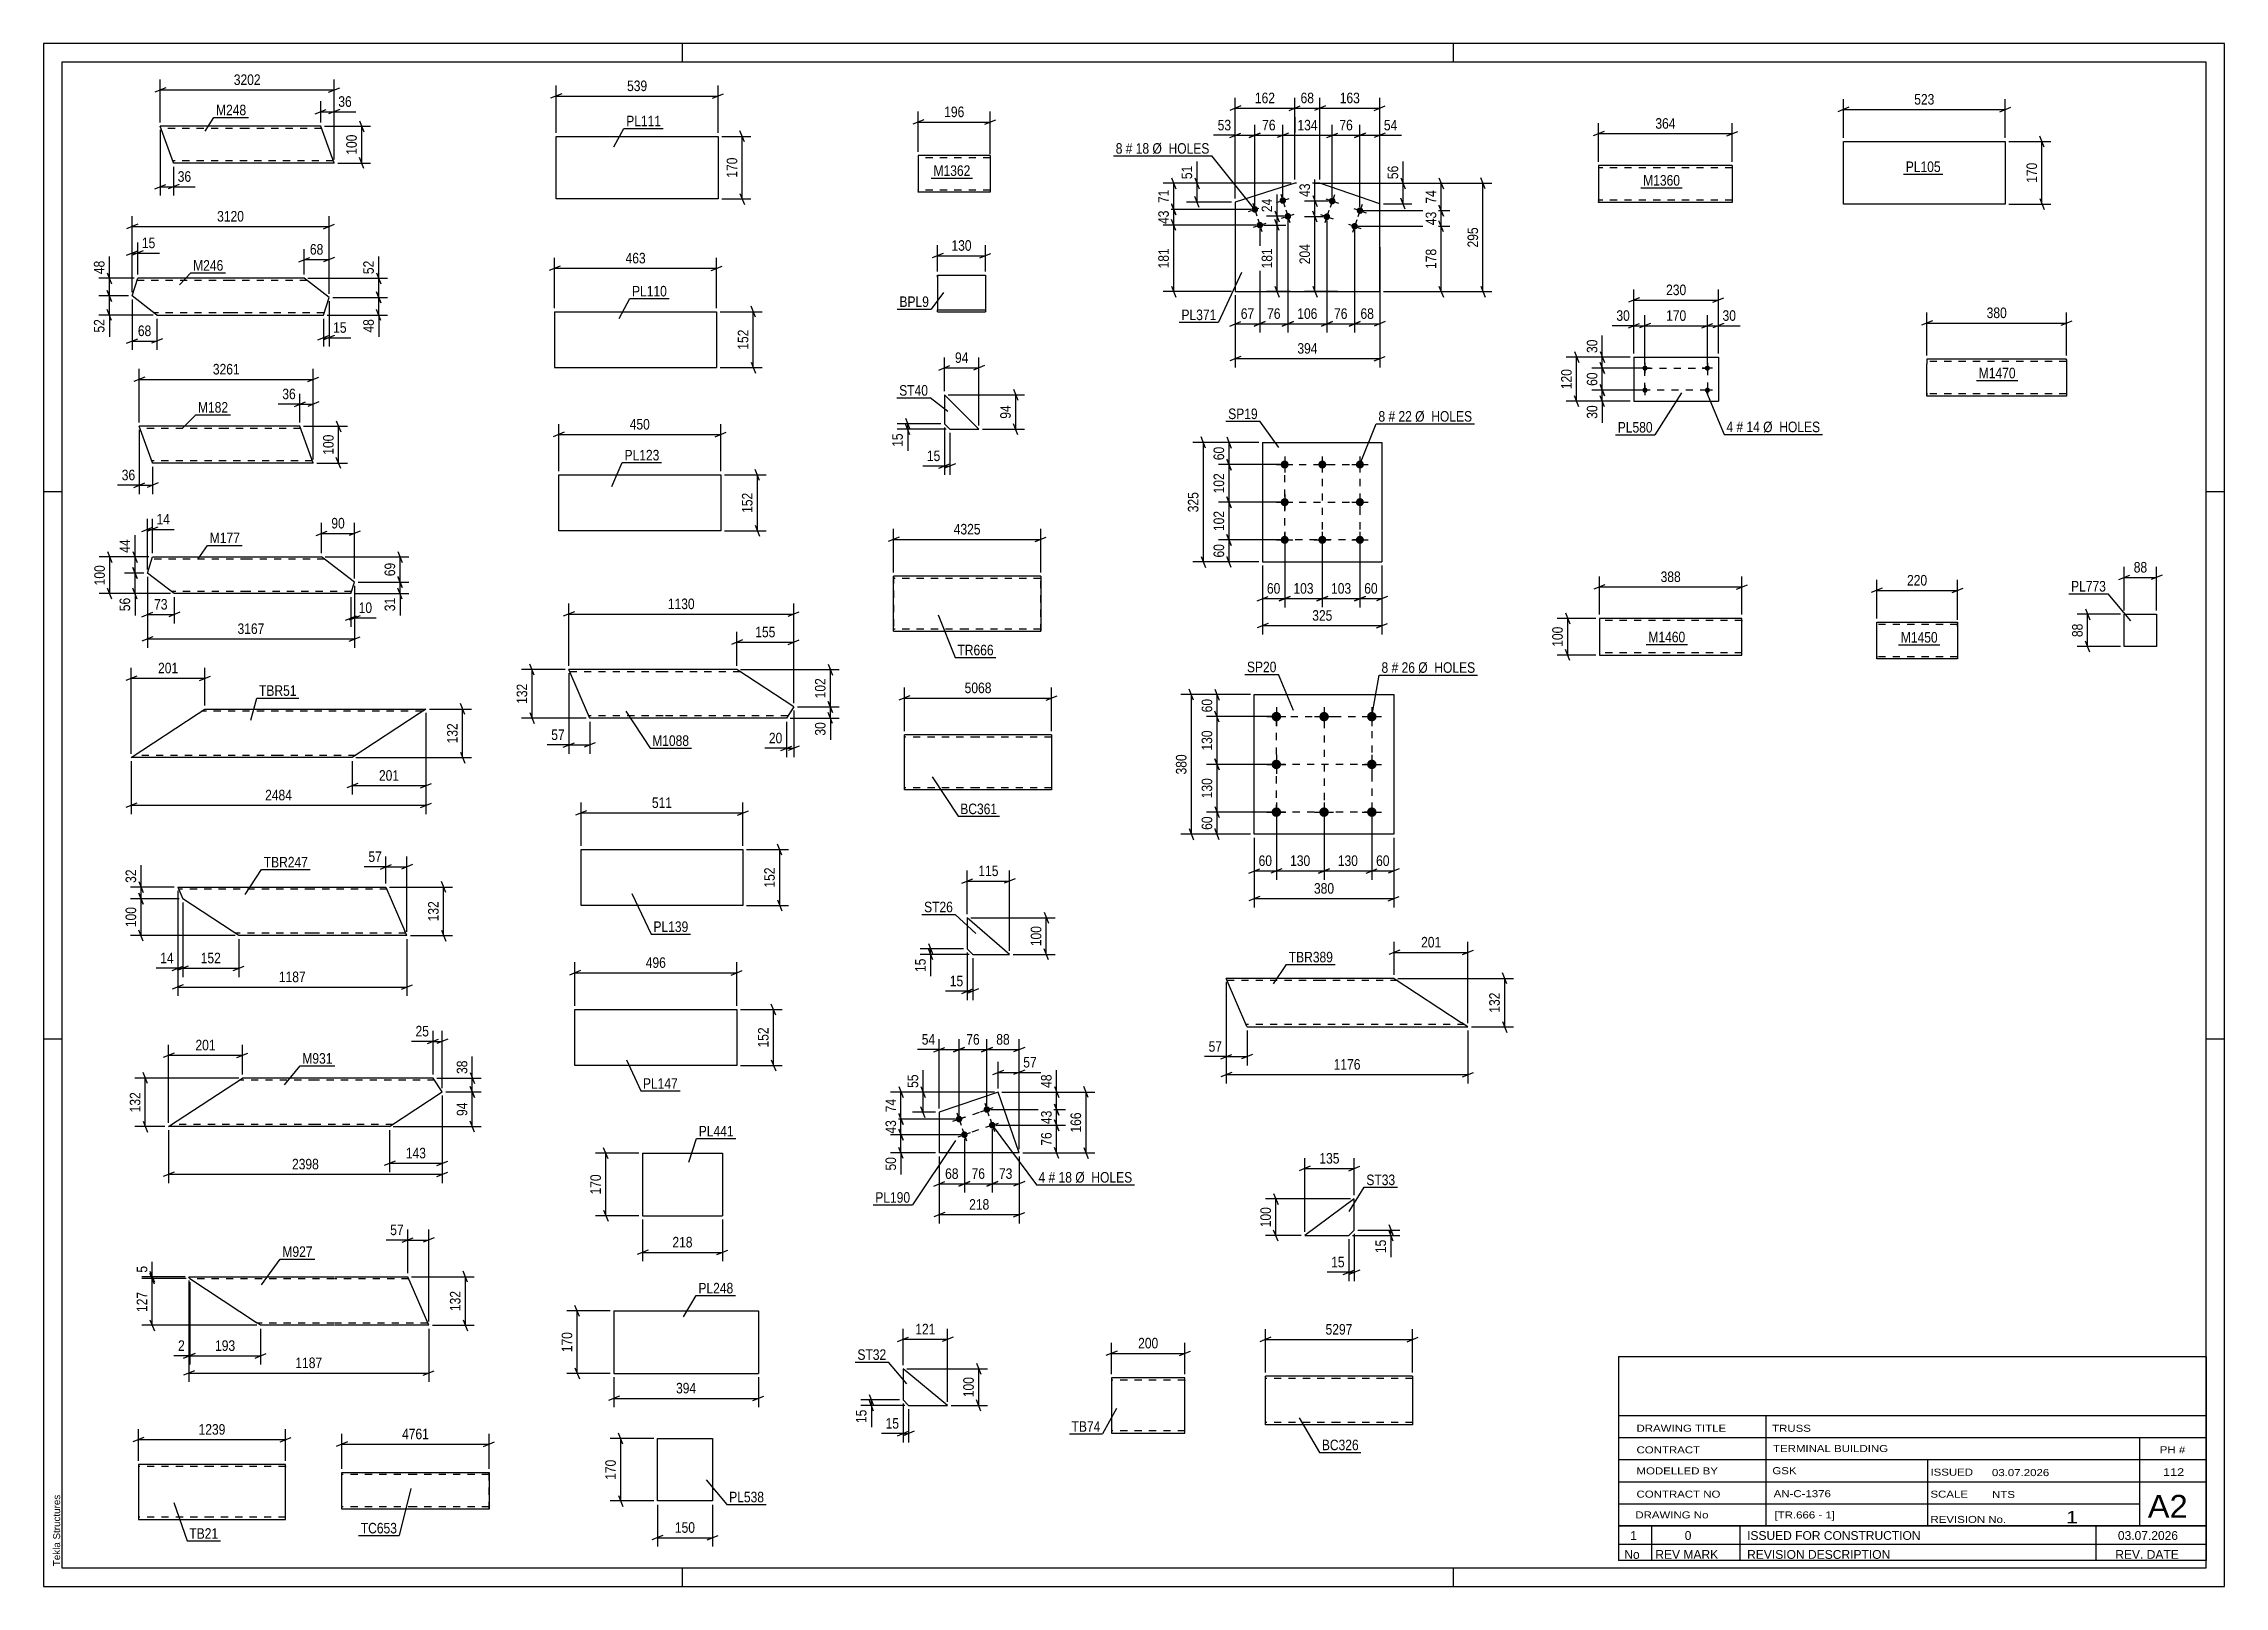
# Model space of a CAD drawing. Header units: millimetres. Extents: x 0 to 594, y 0 to 420.
import ezdxf

# ---------------------------------------------------------------- set-up
doc = ezdxf.new("R2010")
doc.units = ezdxf.units.MM
doc.linetypes.add('DXK_LINE_DOT2', pattern=[3.9198, 1.9599, -1.9599])
doc.styles.add('Arial', font='ARIAL.TTF', dxfattribs={"height": 0.2})
doc.styles.add('Arial Narrow', font='ARIALN.TTF', dxfattribs={"height": 0.2})

# ---------------------------------------------------------------- blocks, each defined once
blk = doc.blocks.new('Unknown-761531645-1132')
at = {"color": 5, "linetype": 'Continuous'}
for p, q in [((594, 420), (0, 420)), ((0, 420), (0, 0)), ((174, 415), (174, 420)), ((384, 415), (384, 420)), ((594, 0), (594, 420)), ((589, 415), (5, 415)), ((5, 415), (5, 5)), ((589, 5), (589, 415)), ((5, 298), (0, 298)), ((594, 298), (589, 298)), ((5, 149), (0, 149)), ((594, 149), (589, 149)), ((0, 0), (594, 0)), ((5, 5), (589, 5)), ((174, 0), (174, 5)), ((384, 0), (384, 5))]:
    blk.add_line(p, q, dxfattribs=at)
at = {"color": 174, "linetype": 'Continuous', "style": 'Arial'}
blk.add_text('Tekla Structures', height=1.9102, rotation=90, dxfattribs=at).set_placement((4.5, 5.5))
blk = doc.blocks.new('Unknown-761531645-13183')
at = {"color": 7, "linetype": 'Continuous'}
for p, q in [((429, 16.5), (589, 16.5)), ((589, 16.5), (429, 16.5)), ((429, 16.5), (429, 11.5)), ((438, 16.5), (438, 11.5)), ((462, 16.5), (462, 11.5)), ((559, 16.5), (559, 11.5)), ((589, 16.5), (589, 11.5)), ((429, 11.5), (589, 11.5)), ((429, 11.5), (429, 7)), ((429, 11.5), (589, 11.5)), ((589, 7), (429, 7)), ((438, 11.5), (438, 7)), ((462, 11.5), (462, 7)), ((559, 11.5), (559, 7)), ((589, 11.5), (589, 7))]:
    blk.add_line(p, q, dxfattribs=at)
at = {"color": 7, "linetype": 'Continuous', "style": 'Arial Narrow'}
for s, height, width, p in [('1', 2.39, 1.196471, (432.16, 12.65)), ('0', 2.39, 1.196471, (447, 12.65)), ('ISSUED FOR CONSTRUCTION', 2.3861, 1.196471, (464, 12.65)), ('03.07.2026', 2.386, 1.196471, (565, 12.65)), ('No', 2.386, 1.2, (430.54, 7.5)), ('REV MARK', 2.386, 1.2, (439, 7.5)), ('REVISION DESCRIPTION', 2.3861, 1.2, (464, 7.5)), ('REV. DATE', 2.386, 1.2, (564.28, 7.5))]:
    blk.add_text(s, height=height, dxfattribs=dict(at, width=width)).set_placement(p)
blk = doc.blocks.new('Unknown-761531645-13184')
at = {"color": 7, "linetype": 'Continuous'}
for p, q in [((429, 62.55), (429, 16.5)), ((429, 62.55), (589, 62.55)), ((589, 62.5), (589, 16.5)), ((429, 46.5), (589, 46.5)), ((469.14, 46.5), (469.14, 16.5)), ((429, 40.5), (589, 40.5)), ((571, 16.6), (571, 40.5)), ((429, 34.5), (589, 34.5)), ((513.14, 34.5), (513.14, 16.5)), ((429, 28.5), (589, 28.5)), ((429, 22.5), (571, 22.5)), ((429, 16.5), (589, 16.5))]:
    blk.add_line(p, q, dxfattribs=at)
at = {"color": 7, "style": 'Arial Narrow'}
for s, height, width, p in [('DRAWING TITLE', 1.9089, 1.425378, (433.88, 42.1)), ('TRUSS', 1.909, 1.425378, (470.81, 42.09)), ('CONTRACT', 1.909, 1.425378, (433.88, 36.21)), ('TERMINAL BUILDING', 1.9089, 1.425378, (471.06, 36.57)), ('MODELLED BY', 1.9089, 1.425378, (433.88, 30.48)), ('GSK', 1.909, 1.425378, (470.88, 30.54)), ('ISSUED', 1.909, 1.425378, (513.94, 30.14)), ('03.07.2026', 1.909, 1.425378, (530.69, 30.02)), ('CONTRACT NO', 1.9089, 1.425378, (433.88, 24.16)), ('AN-C-1376', 1.909, 1.425378, (471.23, 24.28)), ('SCALE', 1.909, 1.425378, (513.94, 24.15)), ('A2', 6.204, 1.25, (573.14, 18.7)), ('DRAWING No', 1.909, 1.425378, (433.56, 18.5)), ('[TR.666 - 1]', 1.9089, 1.425378, (471.46, 18.49)), ('REVISION No.', 1.9089, 1.425378, (513.94, 17.27)), ('1', 3.34, 1.5, (550.91, 17.18))]:
    blk.add_text(s, height=height, dxfattribs=dict(at, width=width)).set_placement(p)
at = {"color": 7, "linetype": 'Continuous', "style": 'Arial Narrow', "width": 1.43}
for s, height, p in [('PH #', 1.909, (576.4, 36.25)), ('112', 2.1, (577.3, 30.05)), ('NTS', 1.909, (530.7, 24.05))]:
    blk.add_text(s, height=height, dxfattribs=at).set_placement(p)
blk = doc.blocks.new('Part-761531645-6394 - 6345')
at = {"color": 2, "linetype": 'Continuous'}
for p, q in [((260.04, 134.58), (243.96, 129.08)), ((265.72, 117.99), (260.04, 134.58)), ((243.96, 129.08), (243.96, 117.99)), ((265.72, 117.99), (243.96, 117.99))]:
    blk.add_line(p, q, dxfattribs=at)
blk = doc.blocks.new('Bolt-761531645-6379 - 6345')
at = {"linetype": 'Continuous'}
for points in [[(257.77, 130.1, -1), (256.07, 129.52, -1)], [(250.2, 127.51, -1), (248.5, 126.93, -1)], [(259.23, 125.85, -1), (257.52, 125.26, -1)], [(251.66, 123.26, -1), (249.95, 122.67, -1)]]:
    blk.add_hatch(color=1, dxfattribs=at).paths.add_polyline_path(points)
at = {"color": 1, "linetype": 'Continuous'}
for p, q in [((256.34, 131.52), (257.5, 128.11)), ((247.65, 126.64), (251.05, 127.8)), ((248.77, 128.93), (249.93, 125.52)), ((255.22, 129.23), (258.62, 130.39)), ((256.67, 124.97), (260.08, 126.14)), ((257.79, 127.26), (258.96, 123.85)), ((249.1, 122.38), (252.51, 123.55)), ((250.22, 124.67), (251.39, 121.26))]:
    blk.add_line(p, q, dxfattribs=at)
blk = doc.blocks.new('Part-761531645-4517 - 4501')
at = {"color": 2, "linetype": 'Continuous'}
for p, q in [((39.79, 83.78), (39.57, 84.28)), ((39.57, 84.28), (79.09, 84.28)), ((39.79, 83.78), (39.79, 83.78)), ((39.79, 83.78), (57.97, 71.82)), ((79.19, 84.28), (99.19, 84.28)), ((104.89, 71.08), (99.19, 84.28)), ((59.09, 71.08), (57.97, 71.82)), ((79.09, 71.08), (59.09, 71.08)), ((104.89, 71.08), (79.19, 71.08))]:
    blk.add_line(p, q, dxfattribs=at)
at = {"color": 7, "linetype": 'DXK_LINE_DOT2'}
for p, q in [((39.79, 83.78), (39.79, 83.78)), ((79.09, 83.68), (39.94, 83.68)), ((99.45, 83.68), (79.19, 83.68)), ((58.11, 71.73), (58.18, 71.68)), ((79.09, 71.68), (58.18, 71.68)), ((104.63, 71.68), (79.19, 71.68)), ((104.63, 71.68), (104.61, 71.73))]:
    blk.add_line(p, q, dxfattribs=at)
blk = doc.blocks.new('Part-761531645-6032 - 6016')
at = {"color": 2, "linetype": 'Continuous'}
for p, q in [((512.99, 334.06), (512.99, 332.86)), ((551, 334.06), (512.99, 334.06)), ((512.99, 324.8), (512.99, 332.86)), ((551, 333.96), (551, 334.06)), ((551, 333.96), (551, 332.86)), ((551, 332.86), (551, 324.06)), ((512.99, 324.15), (512.99, 324.8)), ((512.99, 324.06), (512.99, 324.15)), ((551, 324.06), (512.99, 324.06))]:
    blk.add_line(p, q, dxfattribs=at)
at = {"color": 7, "linetype": 'DXK_LINE_DOT2'}
for p, q in [((551, 333.46), (512.99, 333.46)), ((551, 333.7), (551, 332.86)), ((512.99, 324.8), (512.99, 324.41)), ((512.99, 324.66), (512.99, 324.7)), ((551, 324.66), (512.99, 324.66)), ((512.99, 324.06), (512.99, 324.06)), ((551, 324.7), (551, 324.8)), ((551, 324.66), (551, 324.7)), ((551, 324.66), (551, 324.7))]:
    blk.add_line(p, q, dxfattribs=at)
blk = doc.blocks.new('Part-761531645-11356 - 11355')
at = {"color": 2, "linetype": 'Continuous'}
for p, q in [((55.4, 397.5), (31.76, 397.5)), ((35.37, 387.59), (31.76, 397.5)), ((75.5, 397.5), (55.5, 397.5)), ((78.7, 388.7), (75.5, 397.5)), ((35.4, 387.5), (35.37, 387.59)), ((55.4, 387.5), (35.4, 387.5)), ((79.14, 387.5), (55.5, 387.5)), ((79.14, 387.5), (78.7, 388.7))]:
    blk.add_line(p, q, dxfattribs=at)
at = {"color": 7, "linetype": 'DXK_LINE_DOT2'}
for p, q in [((55.4, 396.9), (31.98, 396.9)), ((75.72, 396.9), (55.5, 396.9)), ((55.4, 388.1), (35.18, 388.1)), ((35.27, 387.85), (35.4, 387.5)), ((78.92, 388.1), (55.5, 388.1)), ((79.11, 387.59), (79.01, 387.85)), ((79.14, 387.5), (79.11, 387.59))]:
    blk.add_line(p, q, dxfattribs=at)
blk = doc.blocks.new('Bolt-761531645-6529 - 6523')
at = {"linetype": 'Continuous'}
for points in [[(330.77, 375.15, -1), (329.06, 374.61, -1)], [(338.4, 377.56, -1), (336.68, 377.02, -1)], [(332.13, 370.86, -1), (330.41, 370.32, -1)], [(339.76, 373.27, -1), (338.04, 372.73, -1)]]:
    blk.add_hatch(color=1, dxfattribs=at).paths.add_polyline_path(points)
at = {"color": 1, "linetype": 'Continuous'}
for p, q in [((328.2, 374.33), (331.63, 375.42)), ((329.37, 376.59), (330.46, 373.16)), ((335.82, 376.75), (339.26, 377.84)), ((337, 379.01), (338.08, 375.58)), ((338.36, 374.72), (339.44, 371.29)), ((329.56, 370.04), (332.99, 371.13)), ((330.73, 372.3), (331.81, 368.87)), ((337.18, 372.46), (340.61, 373.54))]:
    blk.add_line(p, q, dxfattribs=at)
blk = doc.blocks.new('Bolt-761531645-6534 - 6523')
at = {"linetype": 'Continuous'}
for points in [[(351.84, 376.84, -1), (350.13, 377.43, -1)], [(359.41, 374.26, -1), (357.7, 374.84, -1)], [(350.38, 372.59, -1), (348.68, 373.17, -1)], [(357.95, 370, -1), (356.25, 370.58, -1)]]:
    blk.add_hatch(color=1, dxfattribs=at).paths.add_polyline_path(points)
at = {"color": 1, "linetype": 'Continuous'}
for p, q in [((350.11, 374.58), (348.95, 371.18)), ((349.28, 377.72), (352.69, 376.55)), ((351.57, 378.84), (350.4, 375.43)), ((356.85, 375.13), (360.26, 373.96)), ((359.14, 376.25), (357.97, 372.84)), ((347.83, 373.46), (351.23, 372.3)), ((355.39, 370.87), (358.8, 369.71)), ((357.68, 371.99), (356.52, 368.59))]:
    blk.add_line(p, q, dxfattribs=at)
blk = doc.blocks.new('Part-761531645-6549 - 6523')
at = {"color": 2, "linetype": 'Continuous'}
for p, q in [((340.77, 381.99), (324.57, 376.86)), ((347.62, 381.99), (340.77, 381.99)), ((363.95, 376.4), (347.62, 381.99)), ((324.57, 376.86), (324.57, 352.51)), ((363.95, 352.51), (363.95, 376.4)), ((324.57, 352.51), (363.95, 352.51))]:
    blk.add_line(p, q, dxfattribs=at)
blk = doc.blocks.new('Part-761531645-4648 - 4632')
at = {"color": 2, "linetype": 'Continuous'}
for p, q in [((45.82, 33.2), (25.82, 33.2)), ((25.82, 33.2), (25.82, 18.3)), ((65.92, 33.2), (45.92, 33.2)), ((65.92, 19.4), (65.92, 33.2)), ((25.82, 18.3), (25.82, 18.2)), ((25.82, 18.2), (45.82, 18.2)), ((45.92, 18.2), (65.92, 18.2)), ((65.92, 18.2), (65.92, 19.4))]:
    blk.add_line(p, q, dxfattribs=at)
at = {"color": 7, "linetype": 'DXK_LINE_DOT2'}
for p, q in [((45.82, 32.6), (25.82, 32.6)), ((65.92, 32.6), (45.92, 32.6)), ((65.92, 32.56), (65.92, 32.6)), ((65.92, 32.6), (65.92, 32.56)), ((65.92, 32.46), (65.92, 32.56)), ((65.92, 32.56), (65.92, 32.46)), ((25.82, 18.8), (25.82, 18.85)), ((45.82, 18.8), (25.82, 18.8)), ((65.92, 18.8), (45.92, 18.8)), ((65.92, 18.85), (65.92, 19.17)), ((65.92, 18.8), (65.92, 18.85))]:
    blk.add_line(p, q, dxfattribs=at)
blk = doc.blocks.new('Part-761531645-6234 - 6214')
at = {"color": 2, "linetype": 'Continuous'}
for p, q in [((231.5, 260.03), (231.5, 275.03)), ((251.5, 275.03), (231.5, 275.03)), ((271.6, 275.03), (251.6, 275.03)), ((271.6, 275.03), (271.6, 275.03)), ((271.6, 275.03), (271.6, 260.03)), ((231.5, 260.03), (251.5, 260.03)), ((251.6, 260.03), (271.6, 260.03)), ((271.6, 260.03), (271.6, 260.03))]:
    blk.add_line(p, q, dxfattribs=at)
at = {"color": 7, "linetype": 'DXK_LINE_DOT2'}
for p, q in [((231.5, 275.03), (231.5, 260.03)), ((251.5, 274.43), (231.5, 274.43)), ((271.6, 274.43), (251.6, 274.43)), ((271.6, 260.03), (271.6, 275.03)), ((271.6, 274.43), (271.6, 274.43)), ((251.5, 260.63), (231.5, 260.63)), ((271.6, 260.63), (251.6, 260.63)), ((271.6, 260.63), (271.6, 260.63))]:
    blk.add_line(p, q, dxfattribs=at)
blk = doc.blocks.new('Part-761531645-4122 - 4106')
at = {"color": 2, "linetype": 'Continuous'}
for p, q in [((23.88, 225.64), (42.13, 237.64)), ((42.13, 237.64), (43.95, 238.84)), ((43.95, 238.84), (63.95, 238.84)), ((64.05, 238.84), (104.12, 238.84)), ((102.29, 237.64), (84.05, 225.64)), ((104.12, 238.84), (102.29, 237.64)), ((63.95, 225.64), (23.88, 225.64)), ((84.05, 225.64), (64.05, 225.64))]:
    blk.add_line(p, q, dxfattribs=at)
at = {"color": 7, "linetype": 'DXK_LINE_DOT2'}
for p, q in [((63.95, 238.24), (43.04, 238.24)), ((103.21, 238.24), (64.05, 238.24)), ((103.98, 238.74), (102.29, 237.64)), ((24.79, 226.24), (24.86, 226.28)), ((63.95, 226.24), (24.79, 226.24)), ((84.96, 226.24), (64.05, 226.24)), ((84.96, 226.24), (85.03, 226.28))]:
    blk.add_line(p, q, dxfattribs=at)
blk = doc.blocks.new('Part-761531645-11385 - 11384')
at = {"color": 2, "linetype": 'Continuous'}
for p, q in [((24.12, 351.33), (25.64, 356.12)), ((30.88, 346.12), (24.12, 351.33)), ((50.88, 356.12), (25.64, 356.12)), ((70.98, 356.12), (50.98, 356.12)), ((77.74, 350.92), (70.98, 356.12)), ((76.22, 346.12), (77.74, 350.92)), ((30.88, 346.12), (50.88, 346.12)), ((50.98, 346.12), (76.22, 346.12))]:
    blk.add_line(p, q, dxfattribs=at)
at = {"color": 7, "linetype": 'DXK_LINE_DOT2'}
for p, q in [((50.88, 355.52), (25.45, 355.52)), ((71.76, 355.52), (50.98, 355.52)), ((50.88, 346.72), (30.1, 346.72)), ((76.41, 346.72), (50.98, 346.72))]:
    blk.add_line(p, q, dxfattribs=at)
blk = doc.blocks.new('Part-761531645-4683 - 4665')
at = {"color": 2, "linetype": 'Continuous'}
for p, q in [((81.23, 21.02), (81.23, 31.02)), ((81.23, 31.02), (101.23, 31.02)), ((101.33, 31.02), (121.33, 31.02)), ((121.33, 31.02), (121.33, 31.02)), ((121.33, 31.02), (121.33, 21.02)), ((101.23, 21.02), (81.23, 21.02)), ((121.33, 21.02), (101.33, 21.02)), ((121.33, 21.02), (121.33, 21.02))]:
    blk.add_line(p, q, dxfattribs=at)
at = {"color": 7, "linetype": 'DXK_LINE_DOT2'}
for p, q in [((101.23, 30.42), (81.23, 30.42)), ((121.33, 30.42), (101.33, 30.42)), ((121.33, 21.02), (121.33, 31.02)), ((121.33, 30.42), (121.33, 30.42)), ((101.23, 21.62), (81.23, 21.62)), ((81.23, 21.02), (81.23, 21.11)), ((121.33, 21.62), (101.33, 21.62)), ((121.33, 21.62), (121.33, 21.62))]:
    blk.add_line(p, q, dxfattribs=at)
blk = doc.blocks.new('Part-761531645-6269 - 6251')
at = {"color": 2, "linetype": 'Continuous'}
for p, q in [((254.47, 231.83), (234.47, 231.83)), ((234.47, 216.92), (234.47, 231.83)), ((274.57, 231.83), (254.57, 231.83)), ((274.57, 231.83), (274.57, 216.83)), ((234.47, 216.83), (234.47, 216.92)), ((254.47, 216.83), (234.47, 216.83)), ((274.57, 216.83), (254.57, 216.83))]:
    blk.add_line(p, q, dxfattribs=at)
at = {"color": 7, "linetype": 'DXK_LINE_DOT2'}
for p, q in [((274.57, 231.74), (274.57, 231.83)), ((254.47, 231.23), (234.47, 231.23)), ((274.57, 231.23), (254.57, 231.23)), ((234.47, 217.43), (234.47, 217.48)), ((254.47, 217.43), (234.47, 217.43)), ((274.57, 217.43), (254.57, 217.43)), ((274.57, 217.43), (274.57, 217.48))]:
    blk.add_line(p, q, dxfattribs=at)
blk = doc.blocks.new('Part-761531645-4231 - 4215')
at = {"color": 2, "linetype": 'Continuous'}
for p, q in [((36.54, 190.39), (73.15, 190.39)), ((36.54, 190.39), (37.91, 187.22)), ((73.25, 190.39), (93.25, 190.39)), ((93.25, 190.39), (98.43, 178.39)), ((51.33, 178.39), (37.91, 187.22)), ((53.15, 177.19), (51.33, 178.39)), ((98.94, 177.19), (98.43, 178.39)), ((73.15, 177.19), (53.15, 177.19)), ((98.94, 177.19), (73.25, 177.19))]:
    blk.add_line(p, q, dxfattribs=at)
at = {"color": 7, "linetype": 'DXK_LINE_DOT2'}
for p, q in [((73.15, 189.79), (36.8, 189.79)), ((93.51, 189.79), (73.25, 189.79)), ((53.01, 177.29), (51.33, 178.39)), ((73.15, 177.79), (52.24, 177.79)), ((98.69, 177.79), (73.25, 177.79)), ((98.67, 177.84), (98.53, 178.16)), ((98.69, 177.79), (98.67, 177.84))]:
    blk.add_line(p, q, dxfattribs=at)
blk = doc.blocks.new('Part-761531645-11401 - 11400')
at = {"color": 2, "linetype": 'Continuous'}
for p, q in [((28.26, 275.86), (29.63, 280.26)), ((29.63, 280.26), (55.6, 280.26)), ((55.7, 280.26), (75.7, 280.26)), ((84.69, 273.41), (75.7, 280.26)), ((35.6, 270.26), (28.26, 275.86)), ((83.71, 270.26), (84.69, 273.41)), ((55.6, 270.26), (35.6, 270.26)), ((83.71, 270.26), (55.7, 270.26))]:
    blk.add_line(p, q, dxfattribs=at)
at = {"color": 7, "linetype": 'DXK_LINE_DOT2'}
for p, q in [((55.6, 279.66), (29.44, 279.66)), ((76.49, 279.66), (55.7, 279.66)), ((55.6, 270.86), (34.81, 270.86)), ((83.9, 270.86), (55.7, 270.86))]:
    blk.add_line(p, q, dxfattribs=at)
blk = doc.blocks.new('Part-761531645-4718 - 4700')
at = {"color": 2, "linetype": 'Continuous'}
for p, q in [((352.79, 57.2), (332.79, 57.2)), ((332.79, 44.09), (332.79, 57.2)), ((372.89, 57.2), (352.89, 57.2)), ((372.89, 57.2), (372.89, 44)), ((332.79, 44), (332.79, 44.09)), ((352.79, 44), (332.79, 44)), ((372.89, 44), (352.89, 44))]:
    blk.add_line(p, q, dxfattribs=at)
at = {"color": 7, "linetype": 'DXK_LINE_DOT2'}
for p, q in [((352.79, 56.6), (332.79, 56.6)), ((372.89, 56.6), (352.89, 56.6)), ((372.89, 57.11), (372.89, 57.2)), ((332.79, 44.6), (332.79, 44.64)), ((352.79, 44.6), (332.79, 44.6)), ((372.89, 44.6), (352.89, 44.6)), ((372.89, 44.6), (372.89, 44.64))]:
    blk.add_line(p, q, dxfattribs=at)
blk = doc.blocks.new('Part-761531645-6302 - 6286')
at = {"color": 2, "linetype": 'Continuous'}
for p, q in [((251.6, 182.03), (251.6, 173.53)), ((263.1, 172.03), (251.6, 182.03)), ((251.6, 173.53), (253.1, 172.03)), ((253.1, 172.03), (263.1, 172.03))]:
    blk.add_line(p, q, dxfattribs=at)
blk = doc.blocks.new('Part-761531645-4378 - 4362')
at = {"color": 2, "linetype": 'Continuous'}
for p, q in [((34.06, 125.18), (54.13, 138.38)), ((74.13, 138.38), (54.13, 138.38)), ((106.08, 138.38), (74.23, 138.38)), ((108.57, 134.61), (106.08, 138.38)), ((94.23, 125.18), (108.57, 134.61)), ((74.13, 125.18), (34.06, 125.18)), ((94.23, 125.18), (74.23, 125.18))]:
    blk.add_line(p, q, dxfattribs=at)
at = {"color": 7, "linetype": 'DXK_LINE_DOT2'}
for p, q in [((74.13, 137.78), (53.22, 137.78)), ((106.48, 137.78), (74.23, 137.78)), ((108.57, 134.61), (106.08, 138.38)), ((34.98, 125.78), (35.05, 125.82)), ((74.13, 125.78), (34.98, 125.78)), ((95.14, 125.78), (74.23, 125.78))]:
    blk.add_line(p, q, dxfattribs=at)
blk = doc.blocks.new('Part-761531645-4784 - 4735')
at = {"color": 2, "linetype": 'Continuous'}
for p, q in [((332.04, 311.41), (332.04, 278.91)), ((332.04, 311.41), (364.54, 311.41)), ((364.54, 311.41), (364.54, 278.91)), ((332.04, 278.91), (364.54, 278.91))]:
    blk.add_line(p, q, dxfattribs=at)
blk = doc.blocks.new('Bolt-761531645-4769 - 4735')
at = {"linetype": 'Continuous'}
for points in [[(338.04, 306.51, -1), (338.04, 304.31, -1)], [(348.29, 306.51, -1), (348.29, 304.31, -1)], [(358.54, 306.51, -1), (358.54, 304.31, -1)], [(338.04, 296.26, -1), (338.04, 294.06, -1)], [(358.54, 296.26, -1), (358.54, 294.06, -1)], [(338.04, 286.01, -1), (338.04, 283.81, -1)], [(348.29, 286.01, -1), (348.29, 283.81, -1)], [(358.54, 286.01, -1), (358.54, 283.81, -1)]]:
    blk.add_hatch(color=1, dxfattribs=at).paths.add_polyline_path(points)
at = {"color": 1, "linetype": 'Continuous'}
for p, q in [((335.84, 305.41), (340.24, 305.41)), ((338.04, 307.61), (338.04, 303.21)), ((346.09, 305.41), (350.49, 305.41)), ((348.29, 307.61), (348.29, 303.21)), ((356.34, 305.41), (360.74, 305.41)), ((358.54, 307.61), (358.54, 303.21)), ((338.04, 297.36), (338.04, 292.96)), ((358.54, 297.36), (358.54, 292.96)), ((335.84, 295.16), (340.24, 295.16)), ((356.34, 295.16), (360.74, 295.16)), ((338.04, 287.11), (338.04, 282.71)), ((348.29, 287.11), (348.29, 282.71)), ((358.54, 287.11), (358.54, 282.71)), ((335.84, 284.91), (340.24, 284.91)), ((346.09, 284.91), (350.49, 284.91)), ((356.34, 284.91), (360.74, 284.91))]:
    blk.add_line(p, q, dxfattribs=at)
blk = doc.blocks.new('Bolt-761531645-4895 - 4861')
at = {"linetype": 'Continuous'}
for points in [[(335.77, 238.08, -1), (335.77, 235.48, -1)], [(348.77, 238.08, -1), (348.77, 235.48, -1)], [(361.77, 238.08, -1), (361.77, 235.48, -1)], [(335.77, 225.08, -1), (335.77, 222.48, -1)], [(361.77, 225.08, -1), (361.77, 222.48, -1)], [(335.77, 212.08, -1), (335.77, 209.48, -1)], [(348.77, 212.08, -1), (348.77, 209.48, -1)], [(361.77, 212.08, -1), (361.77, 209.48, -1)]]:
    blk.add_hatch(color=1, dxfattribs=at).paths.add_polyline_path(points)
at = {"color": 1, "linetype": 'Continuous'}
for p, q in [((335.77, 239.38), (335.77, 234.18)), ((348.77, 239.38), (348.77, 234.18)), ((361.77, 239.38), (361.77, 234.18)), ((333.17, 236.78), (338.37, 236.78)), ((346.17, 236.78), (351.37, 236.78)), ((359.17, 236.78), (364.37, 236.78)), ((335.77, 226.38), (335.77, 221.18)), ((361.77, 226.38), (361.77, 221.18)), ((333.17, 223.78), (338.37, 223.78)), ((359.17, 223.78), (364.37, 223.78)), ((333.17, 210.78), (338.37, 210.78)), ((335.77, 213.38), (335.77, 208.18)), ((346.17, 210.78), (351.37, 210.78)), ((348.77, 213.38), (348.77, 208.18)), ((359.17, 210.78), (364.37, 210.78)), ((361.77, 213.38), (361.77, 208.18))]:
    blk.add_line(p, q, dxfattribs=at)
blk = doc.blocks.new('Part-761531645-4910 - 4861')
at = {"color": 2, "linetype": 'Continuous'}
for p, q in [((329.77, 204.78), (329.77, 242.78)), ((329.77, 242.78), (367.77, 242.78)), ((367.77, 242.78), (367.77, 204.78)), ((367.77, 204.78), (329.77, 204.78))]:
    blk.add_line(p, q, dxfattribs=at)
blk = doc.blocks.new('Part-761531645-5003 - 4987')
at = {"color": 2, "linetype": 'Continuous'}
for p, q in [((347.8, 165.52), (322.11, 165.52)), ((327.77, 152.41), (322.11, 165.52)), ((367.9, 165.52), (347.9, 165.52)), ((367.9, 165.52), (386.15, 153.52)), ((327.77, 152.41), (327.8, 152.32)), ((327.8, 152.32), (347.8, 152.32)), ((347.9, 152.32), (387.97, 152.32)), ((387.97, 152.32), (386.15, 153.52))]:
    blk.add_line(p, q, dxfattribs=at)
at = {"color": 7, "linetype": 'DXK_LINE_DOT2'}
for p, q in [((347.8, 164.92), (322.37, 164.92)), ((368.82, 164.92), (347.9, 164.92)), ((327.55, 152.92), (327.53, 152.96)), ((347.8, 152.92), (327.55, 152.92)), ((387.06, 152.92), (347.9, 152.92)), ((386.5, 153.29), (386.79, 153.09)), ((386.79, 153.09), (386.85, 153.06)), ((386.85, 153.06), (386.99, 152.96)), ((386.99, 152.96), (387.06, 152.92))]:
    blk.add_line(p, q, dxfattribs=at)
blk = doc.blocks.new('Part-761531645-5112 - 5096')
at = {"color": 2, "linetype": 'Continuous'}
for p, q in [((490.22, 376.34), (490.22, 393.34)), ((490.22, 393.34), (512.22, 393.34)), ((512.32, 393.34), (534.32, 393.34)), ((534.32, 393.34), (534.32, 376.34)), ((512.22, 376.34), (490.22, 376.34)), ((534.32, 376.34), (512.32, 376.34))]:
    blk.add_line(p, q, dxfattribs=at)
blk = doc.blocks.new('Part-761531645-5156 - 5140')
at = {"color": 2, "linetype": 'Continuous'}
for p, q in [((139.61, 377.74), (139.61, 394.74)), ((139.61, 394.74), (161.61, 394.74)), ((161.71, 394.74), (183.71, 394.74)), ((183.71, 394.74), (183.71, 377.74)), ((161.61, 377.74), (139.61, 377.74)), ((183.71, 377.74), (161.71, 377.74))]:
    blk.add_line(p, q, dxfattribs=at)
blk = doc.blocks.new('Part-761531645-5200 - 5184')
at = {"color": 2, "linetype": 'Continuous'}
for p, q in [((139.2, 347.02), (139.2, 331.82)), ((139.2, 347.02), (161.2, 347.02)), ((161.3, 347.02), (183.3, 347.02)), ((183.3, 347.02), (183.3, 331.82)), ((139.2, 331.82), (161.2, 331.82)), ((161.3, 331.82), (183.3, 331.82))]:
    blk.add_line(p, q, dxfattribs=at)
blk = doc.blocks.new('Part-761531645-5244 - 5228')
at = {"color": 2, "linetype": 'Continuous'}
for p, q in [((140.33, 287.39), (140.33, 302.59)), ((140.33, 302.59), (162.33, 302.59)), ((162.43, 302.59), (184.43, 302.59)), ((184.43, 302.59), (184.43, 287.39)), ((162.33, 287.39), (140.33, 287.39)), ((184.43, 287.39), (162.43, 287.39))]:
    blk.add_line(p, q, dxfattribs=at)
blk = doc.blocks.new('Part-761531645-5288 - 5272')
at = {"color": 2, "linetype": 'Continuous'}
for p, q in [((168.75, 249.6), (143.06, 249.6)), ((148.43, 237.14), (143.06, 249.6)), ((188.85, 249.6), (168.85, 249.6)), ((204.32, 239.42), (188.85, 249.6)), ((204.32, 239.42), (202.34, 236.4)), ((148.71, 236.49), (148.43, 237.14)), ((148.75, 236.4), (148.71, 236.49)), ((168.75, 236.4), (148.75, 236.4)), ((202.34, 236.4), (168.85, 236.4))]:
    blk.add_line(p, q, dxfattribs=at)
at = {"color": 7, "linetype": 'DXK_LINE_DOT2'}
for p, q in [((168.75, 249), (143.31, 249)), ((189.76, 249), (168.85, 249)), ((204.32, 239.42), (202.34, 236.4)), ((148.43, 237.14), (148.6, 236.75)), ((148.49, 237), (148.47, 237.04)), ((168.75, 237), (148.49, 237)), ((148.75, 236.4), (148.75, 236.4)), ((202.73, 237), (168.85, 237))]:
    blk.add_line(p, q, dxfattribs=at)
blk = doc.blocks.new('Part-761531645-5425 - 5409')
at = {"color": 2, "linetype": 'Continuous'}
for p, q in [((146.39, 185.37), (146.39, 200.57)), ((146.39, 200.57), (168.39, 200.57)), ((168.49, 200.57), (190.49, 200.57)), ((190.49, 200.57), (190.49, 185.37)), ((168.39, 185.37), (146.39, 185.37)), ((190.49, 185.37), (168.49, 185.37))]:
    blk.add_line(p, q, dxfattribs=at)
blk = doc.blocks.new('Part-761531645-5469 - 5453')
at = {"color": 2, "linetype": 'Continuous'}
for p, q in [((144.7, 141.84), (144.7, 157.04)), ((144.7, 157.04), (166.7, 157.04)), ((166.8, 157.04), (188.8, 157.04)), ((188.8, 157.04), (188.8, 141.84)), ((166.7, 141.84), (144.7, 141.84)), ((188.8, 141.84), (166.8, 141.84))]:
    blk.add_line(p, q, dxfattribs=at)
blk = doc.blocks.new('Part-761531645-5513 - 5497')
at = {"color": 2, "linetype": 'Continuous'}
for p, q in [((163.13, 117.92), (163.13, 100.92)), ((163.13, 117.92), (184.89, 117.92)), ((184.89, 117.92), (184.89, 100.92)), ((163.13, 100.92), (184.89, 100.92))]:
    blk.add_line(p, q, dxfattribs=at)
blk = doc.blocks.new('Part-761531645-5556 - 5540')
at = {"color": 2, "linetype": 'Continuous'}
for p, q in [((155.32, 74.98), (155.32, 57.98)), ((155.32, 74.98), (194.69, 74.98)), ((194.69, 74.98), (194.69, 57.98)), ((155.32, 57.98), (194.69, 57.98))]:
    blk.add_line(p, q, dxfattribs=at)
blk = doc.blocks.new('Part-761531645-5600 - 5583')
at = {"color": 2, "linetype": 'Continuous'}
for p, q in [((310.87, 56.73), (290.87, 56.73)), ((290.87, 56.73), (290.87, 41.82)), ((310.87, 42.93), (310.87, 56.73)), ((290.87, 41.82), (290.87, 41.73)), ((290.87, 41.73), (310.87, 41.73)), ((310.87, 41.73), (310.87, 42.93))]:
    blk.add_line(p, q, dxfattribs=at)
at = {"color": 7, "linetype": 'DXK_LINE_DOT2'}
for p, q in [((310.87, 56.13), (290.87, 56.13)), ((310.87, 56.08), (310.87, 55.99)), ((290.87, 42.33), (290.87, 42.37)), ((310.87, 42.33), (290.87, 42.33)), ((310.87, 42.37), (310.87, 42.7)), ((310.87, 42.33), (310.87, 42.37))]:
    blk.add_line(p, q, dxfattribs=at)
blk = doc.blocks.new('Part-761531645-5632 - 5616')
at = {"color": 2, "linetype": 'Continuous'}
for p, q in [((167.2, 23.24), (167.2, 40.24)), ((167.2, 40.24), (182.2, 40.24)), ((182.2, 40.24), (182.2, 23.24)), ((182.2, 23.24), (167.2, 23.24))]:
    blk.add_line(p, q, dxfattribs=at)
blk = doc.blocks.new('Part-761531645-5675 - 5659')
at = {"color": 2, "linetype": 'Continuous'}
for p, q in [((234.12, 59.24), (234.12, 50.74)), ((246.21, 49.24), (234.12, 59.24)), ((235.62, 49.24), (234.12, 50.74)), ((235.62, 49.24), (246.21, 49.24))]:
    blk.add_line(p, q, dxfattribs=at)
blk = doc.blocks.new('Part-761531645-5734 - 5718')
at = {"color": 2, "linetype": 'Continuous'}
for p, q in [((356.99, 105.5), (343.49, 95.5)), ((356.99, 97), (356.99, 105.5)), ((343.49, 95.5), (355.49, 95.5)), ((355.49, 95.5), (356.99, 97))]:
    blk.add_line(p, q, dxfattribs=at)
blk = doc.blocks.new('Part-761531645-5798 - 5782')
at = {"color": 2, "linetype": 'Continuous'}
for p, q in [((459.97, 386.79), (423.54, 386.79)), ((423.54, 386.79), (423.54, 376.89)), ((459.97, 386.79), (459.97, 376.79)), ((423.54, 376.79), (423.54, 376.89)), ((459.97, 376.79), (423.54, 376.79))]:
    blk.add_line(p, q, dxfattribs=at)
at = {"color": 7, "linetype": 'DXK_LINE_DOT2'}
for p, q in [((459.97, 386.19), (423.54, 386.19)), ((423.54, 377.39), (423.54, 377.44)), ((459.97, 377.39), (423.54, 377.39)), ((459.97, 377.39), (459.97, 377.44))]:
    blk.add_line(p, q, dxfattribs=at)
blk = doc.blocks.new('Bolt-761531645-5848 - 5814')
at = {"linetype": 'Continuous'}
for points in [[(436.18, 330.96, -1), (436.18, 332.36, -1)], [(453.18, 330.96, -1), (453.18, 332.36, -1)], [(436.18, 324.96, -1), (436.18, 326.36, -1)], [(453.18, 324.96, -1), (453.18, 326.36, -1)]]:
    blk.add_hatch(color=1, dxfattribs=at).paths.add_polyline_path(points)
at = {"color": 1, "linetype": 'Continuous'}
for p, q in [((436.18, 333.06), (436.18, 330.26)), ((453.18, 333.06), (453.18, 330.26)), ((437.58, 331.66), (434.78, 331.66)), ((436.18, 327.06), (436.18, 324.26)), ((454.58, 331.66), (451.78, 331.66)), ((453.18, 327.06), (453.18, 324.26)), ((437.58, 325.66), (434.78, 325.66)), ((454.58, 325.66), (451.78, 325.66))]:
    blk.add_line(p, q, dxfattribs=at)
blk = doc.blocks.new('Part-761531645-5863 - 5814')
at = {"color": 2, "linetype": 'Continuous'}
for p, q in [((433.18, 334.66), (433.18, 322.66)), ((433.18, 334.66), (456.18, 334.66)), ((456.18, 334.66), (456.18, 322.66)), ((433.18, 322.66), (456.18, 322.66))]:
    blk.add_line(p, q, dxfattribs=at)
blk = doc.blocks.new('Part-761531645-5968 - 5952')
at = {"color": 2, "linetype": 'Continuous'}
for p, q in [((462.6, 263.54), (423.76, 263.54)), ((423.76, 263.54), (423.76, 253.63)), ((462.6, 254.74), (462.6, 263.54)), ((423.76, 253.63), (423.76, 253.54)), ((423.76, 253.54), (462.6, 253.54)), ((462.6, 253.54), (462.6, 254.74))]:
    blk.add_line(p, q, dxfattribs=at)
at = {"color": 7, "linetype": 'DXK_LINE_DOT2'}
for p, q in [((462.6, 262.94), (423.76, 262.94)), ((462.6, 262.94), (462.6, 262.9)), ((462.6, 262.9), (462.6, 262.94)), ((462.6, 262.8), (462.6, 262.9)), ((462.6, 262.9), (462.6, 262.8)), ((423.76, 254.14), (423.76, 254.19)), ((462.6, 254.14), (423.76, 254.14)), ((462.6, 254.19), (462.6, 254.51)), ((462.6, 254.14), (462.6, 254.19))]:
    blk.add_line(p, q, dxfattribs=at)
blk = doc.blocks.new('Part-761531645-6000 - 5984')
at = {"color": 2, "linetype": 'Continuous'}
for p, q in [((499.3, 261.28), (499.3, 262.48)), ((499.3, 262.48), (521.31, 262.48)), ((521.31, 262.48), (521.31, 262.39)), ((521.31, 262.39), (521.31, 261.28)), ((499.3, 253.22), (499.3, 261.28)), ((521.31, 261.28), (521.31, 252.48)), ((499.3, 252.57), (499.3, 253.22)), ((499.3, 252.48), (499.3, 252.57)), ((521.31, 252.48), (499.3, 252.48))]:
    blk.add_line(p, q, dxfattribs=at)
at = {"color": 7, "linetype": 'DXK_LINE_DOT2'}
for p, q in [((521.31, 261.88), (499.3, 261.88)), ((521.31, 261.28), (521.31, 262.13)), ((499.3, 253.22), (499.3, 252.84)), ((499.3, 253.08), (499.3, 253.13)), ((521.31, 253.08), (499.3, 253.08)), ((521.31, 253.08), (521.31, 253.13))]:
    blk.add_line(p, q, dxfattribs=at)
blk = doc.blocks.new('Part-761531645-6064 - 6048')
at = {"color": 2, "linetype": 'Continuous'}
for p, q in [((257.85, 389.55), (238.24, 389.55)), ((238.24, 389.55), (238.24, 379.64)), ((257.85, 389.55), (257.85, 379.55)), ((238.24, 379.55), (238.24, 379.64)), ((257.85, 379.55), (238.24, 379.55))]:
    blk.add_line(p, q, dxfattribs=at)
at = {"color": 7, "linetype": 'DXK_LINE_DOT2'}
for p, q in [((257.85, 388.95), (238.24, 388.95)), ((238.24, 380.15), (238.24, 380.19)), ((257.85, 380.15), (257.85, 380.19)), ((257.85, 380.15), (238.24, 380.15))]:
    blk.add_line(p, q, dxfattribs=at)
blk = doc.blocks.new('Part-761531645-6096 - 6080')
at = {"color": 2, "linetype": 'Continuous'}
for p, q in [((566.73, 255.87), (566.73, 264.67)), ((566.73, 264.67), (575.53, 264.67)), ((575.53, 264.67), (575.53, 255.87)), ((575.53, 255.87), (566.73, 255.87))]:
    blk.add_line(p, q, dxfattribs=at)
blk = doc.blocks.new('Part-761531645-6139 - 6123')
at = {"color": 2, "linetype": 'Continuous'}
for p, q in [((243.52, 356.97), (243.52, 347.57)), ((243.52, 356.97), (256.52, 356.97)), ((256.52, 356.97), (256.52, 356.93)), ((256.52, 356.93), (256.52, 347.57)), ((243.52, 347.57), (256.52, 347.57)), ((243.52, 347.02), (243.52, 347.57)), ((243.52, 346.97), (243.52, 347.02)), ((243.52, 346.97), (256.52, 346.97)), ((256.52, 347.57), (256.52, 347.53)), ((256.52, 347.53), (256.52, 347.02)), ((256.52, 346.97), (256.52, 347.02))]:
    blk.add_line(p, q, dxfattribs=at)
at = {"color": 7, "linetype": 'DXK_LINE_DOT2'}
for p, q in [((243.52, 356.42), (243.52, 356.93)), ((256.52, 356.97), (256.52, 356.97)), ((243.52, 346.97), (243.52, 347.02)), ((256.52, 347.57), (256.52, 346.97))]:
    blk.add_line(p, q, dxfattribs=at)
blk = doc.blocks.new('Part-761531645-6171 - 6155')
at = {"color": 2, "linetype": 'Continuous'}
for p, q in [((245.37, 324.41), (245.37, 316.51)), ((254.77, 315.01), (245.37, 324.41)), ((245.37, 316.51), (246.87, 315.01)), ((246.87, 315.01), (254.77, 315.01))]:
    blk.add_line(p, q, dxfattribs=at)
blk = doc.blocks.new('Part-761531645-11393 - 11392')
at = {"color": 2, "linetype": 'Continuous'}
for p, q in [((49.7, 315.82), (26.06, 315.82)), ((29.67, 305.92), (26.06, 315.82)), ((69.8, 315.82), (49.8, 315.82)), ((73.01, 307.02), (69.8, 315.82)), ((29.7, 305.82), (29.67, 305.92)), ((49.7, 305.82), (29.7, 305.82)), ((73.44, 305.82), (49.8, 305.82)), ((73.44, 305.82), (73.01, 307.02))]:
    blk.add_line(p, q, dxfattribs=at)
at = {"color": 7, "linetype": 'DXK_LINE_DOT2'}
for p, q in [((49.7, 315.22), (26.28, 315.22)), ((70.02, 315.22), (49.8, 315.22)), ((49.7, 306.42), (29.49, 306.42)), ((29.58, 306.18), (29.7, 305.82)), ((73.23, 306.42), (49.8, 306.42)), ((73.41, 305.92), (73.32, 306.18)), ((73.44, 305.82), (73.41, 305.92))]:
    blk.add_line(p, q, dxfattribs=at)
blk = doc.blocks.new('Line-761531645-13045 - 6345')
at = {"color": 1, "linetype": 'DXK_LINE_DOT2'}
blk.add_line((249.35, 127.22), (256.92, 129.81), dxfattribs=at)
blk = doc.blocks.new('Rectangle-761531645-12889 - 4735')
at = {"color": 1, "linetype": 'DXK_LINE_DOT2'}
blk.add_lwpolyline([(338.04, 305.41), (358.54, 305.41), (358.54, 284.91), (338.04, 284.91), (338.04, 305.41)], close=True, dxfattribs=at)
blk = doc.blocks.new('Rectangle-761531645-12913 - 4861')
at = {"color": 1, "linetype": 'DXK_LINE_DOT2'}
blk.add_lwpolyline([(335.77, 236.78), (361.77, 236.78), (361.77, 210.78), (335.77, 210.78), (335.77, 236.78)], close=True, dxfattribs=at)
blk = doc.blocks.new('Rectangle-761531645-12990 - 5814')
at = {"color": 1, "linetype": 'DXK_LINE_DOT2'}
blk.add_lwpolyline([(436.18, 331.66), (453.18, 331.66), (453.18, 325.66), (436.18, 325.66), (436.18, 331.66)], close=True, dxfattribs=at)
blk = doc.blocks.new('Line-761531645-13052 - 6345')
at = {"color": 1, "linetype": 'DXK_LINE_DOT2'}
blk.add_line((258.38, 125.55), (250.81, 122.96), dxfattribs=at)
blk = doc.blocks.new('Line-761531645-12899 - 4735')
at = {"color": 1, "linetype": 'DXK_LINE_DOT2'}
blk.add_line((338.04, 295.16), (358.54, 295.16), dxfattribs=at)
blk = doc.blocks.new('Line-761531645-12923 - 4861')
at = {"color": 1, "linetype": 'DXK_LINE_DOT2'}
blk.add_line((348.77, 235.6), (348.77, 210.78), dxfattribs=at)
blk = doc.blocks.new('Line-761531645-12906 - 4735')
at = {"color": 1, "linetype": 'DXK_LINE_DOT2'}
blk.add_line((348.29, 305.41), (348.29, 284.91), dxfattribs=at)
blk = doc.blocks.new('Line-761531645-12933 - 4861')
at = {"color": 1, "linetype": 'DXK_LINE_DOT2'}
blk.add_line((361.77, 223.78), (335.77, 223.78), dxfattribs=at)
blk = doc.blocks.new('StraightDimension-761531645-6484 - 6345')
at = {"color": 7, "linetype": 'Continuous'}
for p, q in [((261.04, 134.58), (286.33, 134.58)), ((284.53, 133.08), (283.33, 136.08)), ((283.93, 117.99), (283.93, 134.58)), ((283.33, 119.49), (284.53, 116.49)), ((266.72, 117.99), (286.33, 117.99))]:
    blk.add_line(p, q, dxfattribs=at)
at = {"color": 0}
blk.add_wipeout([(283.18, 129.63), (278.98, 129.63), (278.98, 122.94), (283.18, 122.94)], dxfattribs=at)
at = {"color": 3, "style": 'Arial Narrow'}
blk.add_text('166', height=2.863, rotation=90.00021, dxfattribs=at).set_placement((282.58, 123.54))
blk = doc.blocks.new('StraightDimension-761531645-12860 - 6345')
at = {"color": 7, "linetype": 'Continuous'}
for p, q in [((261.04, 134.58), (278.31, 134.58)), ((275.31, 136.08), (276.51, 133.08)), ((276.51, 128.31), (275.31, 131.31)), ((275.91, 129.81), (275.91, 134.58)), ((257.92, 129.81), (278.31, 129.81))]:
    blk.add_line(p, q, dxfattribs=at)
at = {"color": 0}
blk.add_wipeout([(275.16, 139.96), (270.96, 139.96), (270.96, 135.11), (275.16, 135.11)], dxfattribs=at)
at = {"color": 7, "linetype": 'Continuous'}
blk.add_line((275.91, 134.58), (275.91, 140.49), dxfattribs=at)
blk.add_line((275.91, 134.58), (275.91, 140.49), dxfattribs=at)
at = {"color": 3, "style": 'Arial Narrow'}
blk.add_text('48', height=2.863, rotation=90.00021, dxfattribs=at).set_placement((274.56, 135.71))
blk = doc.blocks.new('StraightDimension-761531645-6506 - 6345')
at = {"color": 7, "linetype": 'Continuous'}
for p, q in [((243.96, 116.99), (243.96, 98.8)), ((265.72, 116.99), (265.72, 98.8)), ((245.46, 101.8), (242.46, 100.6)), ((243.96, 101.2), (265.72, 101.2)), ((264.22, 100.6), (267.22, 101.8))]:
    blk.add_line(p, q, dxfattribs=at)
at = {"color": 0}
blk.add_wipeout([(258.18, 101.95), (258.18, 106.15), (251.5, 106.15), (251.5, 101.95)], dxfattribs=at)
at = {"color": 3, "style": 'Arial Narrow'}
blk.add_text('218', height=2.863, dxfattribs=at).set_placement((252.1, 102.55))
blk = doc.blocks.new('StraightDimension-761531645-12705 - 6345')
at = {"color": 7, "linetype": 'Continuous'}
for p, q in [((258.38, 124.55), (258.38, 107.19)), ((265.72, 116.99), (265.72, 107.19)), ((256.88, 108.99), (259.88, 110.19)), ((258.38, 109.59), (265.72, 109.59)), ((267.22, 110.19), (264.22, 108.99))]:
    blk.add_line(p, q, dxfattribs=at)
at = {"color": 0}
blk.add_wipeout([(264.48, 110.34), (264.48, 114.54), (259.62, 114.54), (259.62, 110.34)], dxfattribs=at)
at = {"color": 3, "style": 'Arial Narrow'}
blk.add_text('73', height=2.863, dxfattribs=at).set_placement((260.22, 110.94))
blk = doc.blocks.new('StraightDimension-761531645-12706 - 6345')
at = {"color": 7, "linetype": 'Continuous'}
for p, q in [((250.81, 121.96), (250.81, 107.19)), ((258.38, 124.55), (258.38, 107.19)), ((249.31, 108.99), (252.31, 110.19)), ((250.81, 109.59), (258.38, 109.59)), ((259.88, 110.19), (256.88, 108.99))]:
    blk.add_line(p, q, dxfattribs=at)
at = {"color": 0}
blk.add_wipeout([(257.02, 110.34), (257.02, 114.54), (252.16, 114.54), (252.16, 110.34)], dxfattribs=at)
at = {"color": 3, "style": 'Arial Narrow'}
blk.add_text('76', height=2.863, dxfattribs=at).set_placement((252.76, 110.94))
blk = doc.blocks.new('StraightDimension-761531645-12707 - 6345')
at = {"color": 7, "linetype": 'Continuous'}
for p, q in [((250.81, 121.96), (250.81, 107.19)), ((243.96, 116.99), (243.96, 107.19)), ((242.46, 108.99), (245.46, 110.19)), ((243.96, 109.59), (250.81, 109.59)), ((252.31, 110.19), (249.31, 108.99))]:
    blk.add_line(p, q, dxfattribs=at)
at = {"color": 0}
blk.add_wipeout([(249.81, 110.34), (249.81, 114.54), (244.95, 114.54), (244.95, 110.34)], dxfattribs=at)
at = {"color": 3, "style": 'Arial Narrow'}
blk.add_text('68', height=2.863, dxfattribs=at).set_placement((245.55, 110.94))
blk = doc.blocks.new('StraightDimension-761531645-12726 - 6345')
at = {"color": 7, "linetype": 'Continuous'}
for p, q in [((256.92, 130.81), (256.92, 148.99)), ((265.72, 118.99), (265.72, 148.99)), ((255.42, 145.54), (258.42, 146.74)), ((256.92, 146.14), (265.72, 146.14)), ((267.22, 146.74), (264.22, 145.54))]:
    blk.add_line(p, q, dxfattribs=at)
at = {"color": 0}
blk.add_wipeout([(263.75, 146.89), (263.75, 151.09), (258.89, 151.09), (258.89, 146.89)], dxfattribs=at)
at = {"color": 3, "style": 'Arial Narrow'}
blk.add_text('88', height=2.863, dxfattribs=at).set_placement((259.49, 147.49))
blk = doc.blocks.new('StraightDimension-761531645-12727 - 6345')
at = {"color": 7, "linetype": 'Continuous'}
for p, q in [((249.35, 128.22), (249.35, 148.99)), ((256.92, 130.81), (256.92, 148.99)), ((247.85, 145.54), (250.85, 146.74)), ((249.35, 146.14), (256.92, 146.14)), ((258.42, 146.74), (255.42, 145.54))]:
    blk.add_line(p, q, dxfattribs=at)
at = {"color": 0}
blk.add_wipeout([(255.56, 146.89), (255.56, 151.09), (250.71, 151.09), (250.71, 146.89)], dxfattribs=at)
at = {"color": 3, "style": 'Arial Narrow'}
blk.add_text('76', height=2.863, dxfattribs=at).set_placement((251.31, 147.49))
blk = doc.blocks.new('StraightDimension-761531645-12728 - 6345')
at = {"color": 7, "linetype": 'Continuous'}
for p, q in [((243.96, 130.08), (243.96, 148.99)), ((249.35, 128.22), (249.35, 148.99)), ((242.46, 145.54), (245.46, 146.74)), ((243.96, 146.14), (249.35, 146.14)), ((250.85, 146.74), (247.85, 145.54))]:
    blk.add_line(p, q, dxfattribs=at)
at = {"color": 0}
blk.add_wipeout([(243.43, 146.89), (243.43, 151.09), (238.58, 151.09), (238.58, 146.89)], dxfattribs=at)
at = {"color": 7, "linetype": 'Continuous'}
blk.add_line((243.96, 146.14), (238.05, 146.14), dxfattribs=at)
blk.add_line((243.96, 146.14), (238.05, 146.14), dxfattribs=at)
at = {"color": 3, "style": 'Arial Narrow'}
blk.add_text('54', height=2.863, dxfattribs=at).set_placement((239.18, 147.49))
blk = doc.blocks.new('StraightDimension-761531645-12764 - 6345')
at = {"color": 7, "linetype": 'Continuous'}
for p, q in [((260.04, 135.58), (260.04, 142.76)), ((265.72, 118.99), (265.72, 142.76)), ((258.54, 139.31), (261.54, 140.51)), ((260.04, 139.91), (265.72, 139.91)), ((267.22, 140.51), (264.22, 139.31))]:
    blk.add_line(p, q, dxfattribs=at)
at = {"color": 0}
blk.add_wipeout([(271.1, 140.66), (271.1, 144.86), (266.24, 144.86), (266.24, 140.66)], dxfattribs=at)
at = {"color": 7, "linetype": 'Continuous'}
blk.add_line((265.72, 139.91), (271.63, 139.91), dxfattribs=at)
blk.add_line((265.72, 139.91), (271.63, 139.91), dxfattribs=at)
at = {"color": 3, "style": 'Arial Narrow'}
blk.add_text('57', height=2.863, dxfattribs=at).set_placement((266.84, 141.26))
blk = doc.blocks.new('StraightDimension-761531645-12825 - 6345')
at = {"color": 7, "linetype": 'Continuous'}
for p, q in [((259.04, 134.58), (230.68, 134.58)), ((232.93, 136.08), (234.13, 133.08)), ((233.53, 127.22), (233.53, 134.58)), ((248.35, 127.22), (230.68, 127.22)), ((234.13, 125.72), (232.93, 128.72))]:
    blk.add_line(p, q, dxfattribs=at)
at = {"color": 0}
blk.add_wipeout([(232.78, 133.33), (228.58, 133.33), (228.58, 128.47), (232.78, 128.47)], dxfattribs=at)
at = {"color": 3, "style": 'Arial Narrow'}
blk.add_text('74', height=2.863, rotation=90.00021, dxfattribs=at).set_placement((232.18, 129.07))
blk = doc.blocks.new('StraightDimension-761531645-12826 - 6345')
at = {"color": 7, "linetype": 'Continuous'}
for p, q in [((248.35, 127.22), (230.68, 127.22)), ((232.93, 128.72), (234.13, 125.72)), ((233.53, 122.96), (233.53, 127.22)), ((249.81, 122.96), (230.68, 122.96)), ((234.13, 121.46), (232.93, 124.46))]:
    blk.add_line(p, q, dxfattribs=at)
at = {"color": 0}
blk.add_wipeout([(232.78, 127.52), (228.58, 127.52), (228.58, 122.67), (232.78, 122.67)], dxfattribs=at)
at = {"color": 3, "style": 'Arial Narrow'}
blk.add_text('43', height=2.863, rotation=90.00021, dxfattribs=at).set_placement((232.18, 123.27))
blk = doc.blocks.new('StraightDimension-761531645-12827 - 6345')
at = {"color": 7, "linetype": 'Continuous'}
for p, q in [((249.81, 122.96), (230.68, 122.96)), ((232.93, 124.46), (234.13, 121.46)), ((234.13, 116.49), (232.93, 119.49)), ((233.53, 117.99), (233.53, 122.96)), ((242.96, 117.99), (230.68, 117.99))]:
    blk.add_line(p, q, dxfattribs=at)
at = {"color": 0}
blk.add_wipeout([(232.78, 117.47), (228.58, 117.47), (228.58, 112.61), (232.78, 112.61)], dxfattribs=at)
at = {"color": 7, "linetype": 'Continuous'}
blk.add_line((233.53, 117.99), (233.53, 112.09), dxfattribs=at)
blk.add_line((233.53, 117.99), (233.53, 112.09), dxfattribs=at)
at = {"color": 3, "style": 'Arial Narrow'}
blk.add_text('50', height=2.863, rotation=90.00021, dxfattribs=at).set_placement((232.18, 113.21))
blk = doc.blocks.new('StraightDimension-761531645-12849 - 6345')
at = {"color": 7, "linetype": 'Continuous'}
for p, q in [((259.04, 134.58), (236.71, 134.58)), ((238.96, 136.08), (240.16, 133.08)), ((239.56, 129.08), (239.56, 134.58)), ((242.96, 129.08), (236.71, 129.08)), ((240.16, 127.58), (238.96, 130.58))]:
    blk.add_line(p, q, dxfattribs=at)
at = {"color": 0}
blk.add_wipeout([(238.81, 139.96), (234.61, 139.96), (234.61, 135.11), (238.81, 135.11)], dxfattribs=at)
at = {"color": 7, "linetype": 'Continuous'}
blk.add_line((239.56, 134.58), (239.56, 140.49), dxfattribs=at)
blk.add_line((239.56, 134.58), (239.56, 140.49), dxfattribs=at)
at = {"color": 3, "style": 'Arial Narrow'}
blk.add_text('55', height=2.863, rotation=90.00021, dxfattribs=at).set_placement((238.21, 135.71))
blk = doc.blocks.new('StraightDimension-761531645-12861 - 6345')
at = {"color": 7, "linetype": 'Continuous'}
for p, q in [((275.31, 131.31), (276.51, 128.31)), ((257.92, 129.81), (278.31, 129.81)), ((259.38, 125.55), (278.31, 125.55)), ((276.51, 124.05), (275.31, 127.05)), ((275.91, 125.55), (275.91, 129.81))]:
    blk.add_line(p, q, dxfattribs=at)
at = {"color": 0}
blk.add_wipeout([(275.16, 130.11), (270.96, 130.11), (270.96, 125.26), (275.16, 125.26)], dxfattribs=at)
at = {"color": 3, "style": 'Arial Narrow'}
blk.add_text('43', height=2.863, rotation=90.00021, dxfattribs=at).set_placement((274.56, 125.86))
blk = doc.blocks.new('StraightDimension-761531645-12862 - 6345')
at = {"color": 7, "linetype": 'Continuous'}
for p, q in [((259.38, 125.55), (278.31, 125.55)), ((275.31, 127.05), (276.51, 124.05)), ((275.91, 117.99), (275.91, 125.55)), ((276.51, 116.49), (275.31, 119.49)), ((266.72, 117.99), (278.31, 117.99))]:
    blk.add_line(p, q, dxfattribs=at)
at = {"color": 0}
blk.add_wipeout([(275.16, 124.2), (270.96, 124.2), (270.96, 119.35), (275.16, 119.35)], dxfattribs=at)
at = {"color": 3, "style": 'Arial Narrow'}
blk.add_text('76', height=2.863, rotation=90.00021, dxfattribs=at).set_placement((274.56, 119.95))
blk = doc.blocks.new('StraightDimension-761531645-12585 - 4501')
at = {"color": 7, "linetype": 'Continuous'}
for p, q in [((39.79, 82.78), (39.79, 60.37)), ((59.09, 70.08), (59.09, 60.37)), ((41.29, 63.37), (38.29, 62.17)), ((39.79, 62.77), (59.09, 62.77)), ((57.59, 62.17), (60.59, 63.37))]:
    blk.add_line(p, q, dxfattribs=at)
at = {"color": 0}
blk.add_wipeout([(52.78, 63.52), (52.78, 67.72), (46.1, 67.72), (46.1, 63.52)], dxfattribs=at)
at = {"color": 3, "style": 'Arial Narrow'}
blk.add_text('193', height=2.863, dxfattribs=at).set_placement((46.7, 64.12))
blk = doc.blocks.new('StraightDimension-761531645-12454 - 4501')
at = {"color": 7, "linetype": 'Continuous'}
for p, q in [((38.79, 83.78), (26.72, 83.78)), ((30.17, 82.28), (28.97, 85.28)), ((29.57, 71.08), (29.57, 83.78)), ((28.97, 72.58), (30.17, 69.58)), ((58.09, 71.08), (26.72, 71.08))]:
    blk.add_line(p, q, dxfattribs=at)
at = {"color": 0}
blk.add_wipeout([(28.82, 80.78), (24.62, 80.78), (24.62, 74.09), (28.82, 74.09)], dxfattribs=at)
at = {"color": 3, "style": 'Arial Narrow'}
blk.add_text('127', height=2.863, rotation=90.00021, dxfattribs=at).set_placement((28.22, 74.69))
blk = doc.blocks.new('StraightDimension-761531645-4520 - 4501')
at = {"color": 7, "linetype": 'Continuous'}
for p, q in [((99.19, 85.28), (99.19, 97.13)), ((104.89, 72.08), (104.89, 97.13)), ((97.69, 93.68), (100.69, 94.88)), ((99.19, 94.28), (104.89, 94.28)), ((106.39, 94.88), (103.39, 93.68))]:
    blk.add_line(p, q, dxfattribs=at)
at = {"color": 0}
blk.add_wipeout([(98.67, 95.03), (98.67, 99.23), (93.81, 99.23), (93.81, 95.03)], dxfattribs=at)
at = {"color": 7, "linetype": 'Continuous'}
blk.add_line((99.19, 94.28), (93.29, 94.28), dxfattribs=at)
blk.add_line((99.19, 94.28), (93.29, 94.28), dxfattribs=at)
at = {"color": 3, "style": 'Arial Narrow'}
blk.add_text('57', height=2.863, dxfattribs=at).set_placement((94.41, 95.63))
blk = doc.blocks.new('StraightDimension-761531645-4594 - 4501')
at = {"color": 7, "linetype": 'Continuous'}
for p, q in [((100.19, 84.28), (117.29, 84.28)), ((115.49, 82.78), (114.29, 85.78)), ((114.89, 71.08), (114.89, 84.28)), ((114.29, 72.58), (115.49, 69.58)), ((105.89, 71.08), (117.29, 71.08))]:
    blk.add_line(p, q, dxfattribs=at)
at = {"color": 0}
blk.add_wipeout([(114.14, 81.03), (109.94, 81.03), (109.94, 74.34), (114.14, 74.34)], dxfattribs=at)
at = {"color": 3, "style": 'Arial Narrow'}
blk.add_text('132', height=2.863, rotation=90.00021, dxfattribs=at).set_placement((113.54, 74.94))
blk = doc.blocks.new('StraightDimension-761531645-4618 - 4501')
at = {"color": 7, "linetype": 'Continuous'}
for p, q in [((39.57, 83.28), (39.57, 55.68)), ((104.89, 70.08), (104.89, 55.68)), ((41.07, 58.68), (38.07, 57.48)), ((39.57, 58.08), (104.89, 58.08)), ((103.39, 57.48), (106.39, 58.68))]:
    blk.add_line(p, q, dxfattribs=at)
at = {"color": 0}
blk.add_wipeout([(76.48, 58.83), (76.48, 63.03), (67.97, 63.03), (67.97, 58.83)], dxfattribs=at)
at = {"color": 3, "style": 'Arial Narrow'}
blk.add_text('1187', height=2.863, dxfattribs=at).set_placement((68.57, 59.43))
blk = doc.blocks.new('StraightDimension-761531645-12453 - 4501')
at = {"color": 7, "linetype": 'Continuous'}
for p, q in [((38.57, 84.28), (26.72, 84.28)), ((38.79, 83.78), (26.72, 83.78)), ((28.97, 85.78), (30.17, 82.78)), ((30.17, 82.28), (28.97, 85.28)), ((29.57, 83.78), (29.57, 84.28))]:
    blk.add_line(p, q, dxfattribs=at)
at = {"color": 0}
blk.add_wipeout([(28.82, 87.84), (24.62, 87.84), (24.62, 84.81), (28.82, 84.81)], dxfattribs=at)
at = {"color": 7, "linetype": 'Continuous'}
blk.add_line((29.57, 84.28), (29.57, 88.36), dxfattribs=at)
blk.add_line((29.57, 84.28), (29.57, 88.36), dxfattribs=at)
at = {"color": 3, "style": 'Arial Narrow'}
blk.add_text('5', height=2.86, rotation=90.00021, dxfattribs=at).set_placement((28.22, 85.41))
blk = doc.blocks.new('StraightDimension-761531645-12586 - 4501')
at = {"color": 7, "linetype": 'Continuous'}
for p, q in [((39.57, 83.28), (39.57, 60.37)), ((39.79, 82.78), (39.79, 60.37)), ((38.07, 62.17), (41.07, 63.37)), ((41.29, 63.37), (38.29, 62.17)), ((39.57, 62.77), (39.79, 62.77))]:
    blk.add_line(p, q, dxfattribs=at)
at = {"color": 0}
blk.add_wipeout([(39.05, 63.52), (39.05, 67.72), (36.02, 67.72), (36.02, 63.52)], dxfattribs=at)
at = {"color": 7, "linetype": 'Continuous'}
blk.add_line((39.57, 62.77), (35.49, 62.77), dxfattribs=at)
blk.add_line((39.57, 62.77), (35.49, 62.77), dxfattribs=at)
at = {"color": 3, "style": 'Arial Narrow'}
blk.add_text('2', height=2.86, dxfattribs=at).set_placement((36.62, 64.12))
blk = doc.blocks.new('StraightDimension-761531645-13124 - 6016')
at = {"color": 7, "linetype": 'Continuous'}
for p, q in [((514.49, 344.54), (511.49, 343.34)), ((512.99, 335.06), (512.99, 346.79)), ((549.5, 343.34), (552.5, 344.54)), ((551, 335.06), (551, 346.79)), ((512.99, 343.94), (551, 343.94))]:
    blk.add_line(p, q, dxfattribs=at)
at = {"color": 0}
blk.add_wipeout([(535.33, 344.69), (535.33, 348.89), (528.65, 348.89), (528.65, 344.69)], dxfattribs=at)
at = {"color": 3, "style": 'Arial Narrow'}
blk.add_text('380', height=2.863, dxfattribs=at).set_placement((529.25, 345.29))
blk = doc.blocks.new('StraightDimension-761531645-11492 - 11355')
at = {"color": 7, "linetype": 'Continuous'}
for p, q in [((31.76, 396.5), (31.76, 378.65)), ((35.4, 386.5), (35.4, 378.65)), ((30.26, 380.45), (33.26, 381.65)), ((31.76, 381.05), (35.4, 381.05)), ((36.9, 381.65), (33.9, 380.45))]:
    blk.add_line(p, q, dxfattribs=at)
at = {"color": 0}
blk.add_wipeout([(40.78, 381.8), (40.78, 386), (35.93, 386), (35.93, 381.8)], dxfattribs=at)
at = {"color": 7, "linetype": 'Continuous'}
blk.add_line((35.4, 381.05), (41.31, 381.05), dxfattribs=at)
blk.add_line((35.4, 381.05), (41.31, 381.05), dxfattribs=at)
at = {"color": 3, "style": 'Arial Narrow'}
blk.add_text('36', height=2.863, dxfattribs=at).set_placement((36.53, 382.4))
blk = doc.blocks.new('StraightDimension-761531645-11506 - 11355')
at = {"color": 7, "linetype": 'Continuous'}
for p, q in [((75.5, 398.5), (75.5, 404.31)), ((79.14, 388.5), (79.14, 404.31)), ((74, 400.86), (77, 402.06)), ((75.5, 401.46), (79.14, 401.46)), ((80.64, 402.06), (77.64, 400.86))]:
    blk.add_line(p, q, dxfattribs=at)
at = {"color": 0}
blk.add_wipeout([(84.52, 402.21), (84.52, 406.41), (79.67, 406.41), (79.67, 402.21)], dxfattribs=at)
at = {"color": 7, "linetype": 'Continuous'}
blk.add_line((79.14, 401.46), (85.05, 401.46), dxfattribs=at)
blk.add_line((79.14, 401.46), (85.05, 401.46), dxfattribs=at)
at = {"color": 3, "style": 'Arial Narrow'}
blk.add_text('36', height=2.863, dxfattribs=at).set_placement((80.27, 402.81))
blk = doc.blocks.new('StraightDimension-761531645-11551 - 11355')
at = {"color": 7, "linetype": 'Continuous'}
for p, q in [((31.76, 398.5), (31.76, 410.25)), ((79.14, 388.5), (79.14, 410.25)), ((33.26, 408), (30.26, 406.8)), ((31.76, 407.4), (79.14, 407.4)), ((77.64, 406.8), (80.64, 408))]:
    blk.add_line(p, q, dxfattribs=at)
at = {"color": 0}
blk.add_wipeout([(59.71, 408.15), (59.71, 412.35), (51.2, 412.35), (51.2, 408.15)], dxfattribs=at)
at = {"color": 3, "style": 'Arial Narrow'}
blk.add_text('3202', height=2.863, dxfattribs=at).set_placement((51.8, 408.75))
blk = doc.blocks.new('StraightDimension-761531645-11562 - 11355')
at = {"color": 7, "linetype": 'Continuous'}
for p, q in [((86.04, 399), (87.24, 396)), ((76.5, 397.5), (89.04, 397.5)), ((86.64, 387.5), (86.64, 397.5)), ((80.14, 387.5), (89.04, 387.5)), ((87.24, 386), (86.04, 389))]:
    blk.add_line(p, q, dxfattribs=at)
at = {"color": 0}
blk.add_wipeout([(85.89, 395.84), (81.69, 395.84), (81.69, 389.16), (85.89, 389.16)], dxfattribs=at)
at = {"color": 3, "style": 'Arial Narrow'}
blk.add_text('100', height=2.863, rotation=90.00021, dxfattribs=at).set_placement((85.29, 389.76))
blk = doc.blocks.new('StraightDimension-761531645-10739 - 6523')
at = {"color": 7, "linetype": 'Continuous'}
for p, q in [((349.49, 394.44), (352.49, 395.64)), ((350.99, 378.14), (350.99, 397.89)), ((350.99, 395.04), (358.55, 395.04)), ((360.05, 395.64), (357.05, 394.44)), ((358.55, 375.55), (358.55, 397.89))]:
    blk.add_line(p, q, dxfattribs=at)
at = {"color": 0}
blk.add_wipeout([(357.2, 395.79), (357.2, 399.99), (352.34, 399.99), (352.34, 395.79)], dxfattribs=at)
at = {"color": 3, "style": 'Arial Narrow'}
blk.add_text('76', height=2.863, dxfattribs=at).set_placement((352.94, 396.39))
blk = doc.blocks.new('StraightDimension-761531645-11052 - 6523')
at = {"color": 7, "linetype": 'Continuous'}
for p, q in [((346.89, 371.38), (345.69, 374.38)), ((348.53, 372.88), (343.44, 372.88)), ((346.29, 352.51), (346.29, 372.88)), ((352.43, 352.51), (343.44, 352.51)), ((345.69, 354.01), (346.89, 351.01))]:
    blk.add_line(p, q, dxfattribs=at)
at = {"color": 0}
blk.add_wipeout([(345.54, 366.04), (341.34, 366.04), (341.34, 359.35), (345.54, 359.35)], dxfattribs=at)
at = {"color": 3, "style": 'Arial Narrow'}
blk.add_text('204', height=2.863, rotation=90.00021, dxfattribs=at).set_placement((344.94, 359.95))
blk = doc.blocks.new('StraightDimension-761531645-10742 - 6523')
at = {"color": 7, "linetype": 'Continuous'}
for p, q in [((323.07, 394.44), (326.07, 395.64)), ((324.57, 377.86), (324.57, 397.89)), ((324.57, 395.04), (329.91, 395.04)), ((331.41, 395.64), (328.41, 394.44)), ((329.91, 375.88), (329.91, 397.89))]:
    blk.add_line(p, q, dxfattribs=at)
at = {"color": 0}
blk.add_wipeout([(324.04, 395.79), (324.04, 399.99), (319.19, 399.99), (319.19, 395.79)], dxfattribs=at)
at = {"color": 7, "linetype": 'Continuous'}
blk.add_line((324.57, 395.04), (318.66, 395.04), dxfattribs=at)
blk.add_line((324.57, 395.04), (318.66, 395.04), dxfattribs=at)
at = {"color": 3, "style": 'Arial Narrow'}
blk.add_text('53', height=2.863, dxfattribs=at).set_placement((319.79, 396.39))
blk = doc.blocks.new('StraightDimension-761531645-6748 - 6523')
at = {"color": 7, "linetype": 'Continuous'}
for p, q in [((324.57, 351.51), (324.57, 331.85)), ((363.95, 351.51), (363.95, 331.85)), ((326.07, 334.85), (323.07, 333.65)), ((324.57, 334.25), (363.95, 334.25)), ((362.45, 333.65), (365.45, 334.85))]:
    blk.add_line(p, q, dxfattribs=at)
at = {"color": 0}
blk.add_wipeout([(347.6, 335), (347.6, 339.2), (340.91, 339.2), (340.91, 335)], dxfattribs=at)
at = {"color": 3, "style": 'Arial Narrow'}
blk.add_text('394', height=2.863, dxfattribs=at).set_placement((341.51, 335.6))
blk = doc.blocks.new('StraightDimension-761531645-10738 - 6523')
at = {"color": 7, "linetype": 'Continuous'}
for p, q in [((357.05, 394.44), (360.05, 395.64)), ((358.55, 375.55), (358.55, 397.89)), ((358.55, 395.04), (363.95, 395.04)), ((365.45, 395.64), (362.45, 394.44)), ((363.95, 375.55), (363.95, 397.89))]:
    blk.add_line(p, q, dxfattribs=at)
at = {"color": 0}
blk.add_wipeout([(369.33, 395.79), (369.33, 399.99), (364.47, 399.99), (364.47, 395.79)], dxfattribs=at)
at = {"color": 7, "linetype": 'Continuous'}
blk.add_line((363.95, 395.04), (369.85, 395.04), dxfattribs=at)
blk.add_line((363.95, 395.04), (369.85, 395.04), dxfattribs=at)
at = {"color": 3, "style": 'Arial Narrow'}
blk.add_text('54', height=2.863, dxfattribs=at).set_placement((365.07, 396.39))
blk = doc.blocks.new('StraightDimension-761531645-10740 - 6523')
at = {"color": 7, "linetype": 'Continuous'}
for p, q in [((339.04, 395.64), (336.04, 394.44)), ((337.54, 378.29), (337.54, 397.89)), ((337.54, 395.04), (350.99, 395.04)), ((349.49, 394.44), (352.49, 395.64)), ((350.99, 378.14), (350.99, 397.89))]:
    blk.add_line(p, q, dxfattribs=at)
at = {"color": 0}
blk.add_wipeout([(347.61, 395.79), (347.61, 399.99), (340.92, 399.99), (340.92, 395.79)], dxfattribs=at)
at = {"color": 3, "style": 'Arial Narrow'}
blk.add_text('134', height=2.863, dxfattribs=at).set_placement((341.52, 396.39))
blk = doc.blocks.new('StraightDimension-761531645-11282 - 6523')
at = {"color": 7, "linetype": 'Continuous'}
for p, q in [((358.1, 370.29), (383.07, 370.29)), ((381.27, 368.79), (380.07, 371.79)), ((380.67, 352.51), (380.67, 370.29)), ((364.95, 352.51), (383.07, 352.51)), ((380.07, 354.01), (381.27, 351.01))]:
    blk.add_line(p, q, dxfattribs=at)
at = {"color": 0}
blk.add_wipeout([(379.92, 364.74), (375.72, 364.74), (375.72, 358.06), (379.92, 358.06)], dxfattribs=at)
at = {"color": 3, "style": 'Arial Narrow'}
blk.add_text('178', height=2.863, rotation=90.00021, dxfattribs=at).set_placement((379.32, 358.66))
blk = doc.blocks.new('StraightDimension-761531645-10852 - 6523')
at = {"color": 7, "linetype": 'Continuous'}
for p, q in [((324.57, 377.86), (324.57, 405.29)), ((340.77, 382.99), (340.77, 405.29)), ((326.07, 403.04), (323.07, 401.84)), ((324.57, 402.44), (340.77, 402.44)), ((339.27, 401.84), (342.27, 403.04))]:
    blk.add_line(p, q, dxfattribs=at)
at = {"color": 0}
blk.add_wipeout([(336.01, 403.19), (336.01, 407.39), (329.33, 407.39), (329.33, 403.19)], dxfattribs=at)
at = {"color": 3, "style": 'Arial Narrow'}
blk.add_text('162', height=2.863, dxfattribs=at).set_placement((329.93, 403.79))
blk = doc.blocks.new('StraightDimension-761531645-10741 - 6523')
at = {"color": 7, "linetype": 'Continuous'}
for p, q in [((328.41, 394.44), (331.41, 395.64)), ((329.91, 375.88), (329.91, 397.89)), ((329.91, 395.04), (337.54, 395.04)), ((339.04, 395.64), (336.04, 394.44)), ((337.54, 378.29), (337.54, 397.89))]:
    blk.add_line(p, q, dxfattribs=at)
at = {"color": 0}
blk.add_wipeout([(336.15, 395.79), (336.15, 399.99), (331.3, 399.99), (331.3, 395.79)], dxfattribs=at)
at = {"color": 3, "style": 'Arial Narrow'}
blk.add_text('76', height=2.863, dxfattribs=at).set_placement((331.9, 396.39))
blk = doc.blocks.new('StraightDimension-761531645-11021 - 6523')
at = {"color": 7, "linetype": 'Continuous'}
for p, q in [((335.38, 374.5), (336.58, 371.5)), ((332.27, 370.59), (338.38, 370.59)), ((337.9, 373), (333.13, 373)), ((336.58, 369.09), (335.38, 372.09)), ((335.98, 370.59), (335.98, 373))]:
    blk.add_line(p, q, dxfattribs=at)
at = {"color": 0}
blk.add_wipeout([(335.23, 378.38), (331.03, 378.38), (331.03, 373.53), (335.23, 373.53)], dxfattribs=at)
at = {"color": 7, "linetype": 'Continuous'}
blk.add_line((335.98, 373), (335.98, 378.91), dxfattribs=at)
blk.add_line((335.98, 373), (335.98, 378.91), dxfattribs=at)
at = {"color": 3, "style": 'Arial Narrow'}
blk.add_text('24', height=2.863, rotation=90.00021, dxfattribs=at).set_placement((334.63, 374.13))
blk = doc.blocks.new('StraightDimension-761531645-10822 - 6523')
at = {"color": 7, "linetype": 'Continuous'}
for p, q in [((339.77, 381.99), (311.32, 381.99)), ((313.57, 383.49), (314.77, 380.49)), ((314.17, 376.86), (314.17, 381.99)), ((323.57, 376.86), (311.32, 376.86)), ((314.77, 375.36), (313.57, 378.36))]:
    blk.add_line(p, q, dxfattribs=at)
at = {"color": 0}
blk.add_wipeout([(313.42, 387.37), (309.22, 387.37), (309.22, 382.51), (313.42, 382.51)], dxfattribs=at)
at = {"color": 7, "linetype": 'Continuous'}
blk.add_line((314.17, 381.99), (314.17, 387.89), dxfattribs=at)
blk.add_line((314.17, 381.99), (314.17, 387.89), dxfattribs=at)
at = {"color": 3, "style": 'Arial Narrow'}
blk.add_text('51', height=2.863, rotation=90.00021, dxfattribs=at).set_placement((312.82, 383.11))
blk = doc.blocks.new('StraightDimension-761531645-10850 - 6523')
at = {"color": 7, "linetype": 'Continuous'}
for p, q in [((347.62, 382.99), (347.62, 405.29)), ((363.95, 377.4), (363.95, 405.29)), ((349.12, 403.04), (346.12, 401.84)), ((347.62, 402.44), (363.95, 402.44)), ((362.45, 401.84), (365.45, 403.04))]:
    blk.add_line(p, q, dxfattribs=at)
at = {"color": 0}
blk.add_wipeout([(359.13, 403.19), (359.13, 407.39), (352.44, 407.39), (352.44, 403.19)], dxfattribs=at)
at = {"color": 3, "style": 'Arial Narrow'}
blk.add_text('163', height=2.863, dxfattribs=at).set_placement((353.04, 403.79))
blk = doc.blocks.new('StraightDimension-761531645-10851 - 6523')
at = {"color": 7, "linetype": 'Continuous'}
for p, q in [((340.77, 382.99), (340.77, 405.29)), ((347.62, 382.99), (347.62, 405.29)), ((339.27, 401.84), (342.27, 403.04)), ((340.77, 402.44), (347.62, 402.44)), ((349.12, 403.04), (346.12, 401.84))]:
    blk.add_line(p, q, dxfattribs=at)
at = {"color": 0}
blk.add_wipeout([(346.63, 403.19), (346.63, 407.39), (341.77, 407.39), (341.77, 403.19)], dxfattribs=at)
at = {"color": 3, "style": 'Arial Narrow'}
blk.add_text('68', height=2.863, dxfattribs=at).set_placement((342.37, 403.79))
blk = doc.blocks.new('StraightDimension-761531645-11181 - 6523')
at = {"color": 7, "linetype": 'Continuous'}
for p, q in [((339.77, 381.99), (304.98, 381.99)), ((307.23, 383.49), (308.43, 380.49)), ((307.83, 374.88), (307.83, 381.99)), ((328.91, 374.88), (304.98, 374.88)), ((308.43, 373.38), (307.23, 376.38))]:
    blk.add_line(p, q, dxfattribs=at)
at = {"color": 0}
blk.add_wipeout([(307.08, 380.86), (302.88, 380.86), (302.88, 376), (307.08, 376)], dxfattribs=at)
at = {"color": 3, "style": 'Arial Narrow'}
blk.add_text('71', height=2.863, rotation=90.00021, dxfattribs=at).set_placement((306.48, 376.6))
blk = doc.blocks.new('StraightDimension-761531645-10982 - 6523')
at = {"color": 7, "linetype": 'Continuous'}
for p, q in [((357.1, 369.29), (357.1, 341.32)), ((363.95, 364.6), (363.95, 341.32)), ((355.6, 343.12), (358.6, 344.32)), ((357.1, 343.72), (363.95, 343.72)), ((365.45, 344.32), (362.45, 343.12))]:
    blk.add_line(p, q, dxfattribs=at)
at = {"color": 0}
blk.add_wipeout([(362.95, 344.47), (362.95, 348.67), (358.09, 348.67), (358.09, 344.47)], dxfattribs=at)
at = {"color": 3, "style": 'Arial Narrow'}
blk.add_text('68', height=2.863, dxfattribs=at).set_placement((358.69, 345.07))
blk = doc.blocks.new('StraightDimension-761531645-10983 - 6523')
at = {"color": 7, "linetype": 'Continuous'}
for p, q in [((349.53, 371.88), (349.53, 341.32)), ((357.1, 369.29), (357.1, 341.32)), ((348.03, 343.12), (351.03, 344.32)), ((349.53, 343.72), (357.1, 343.72)), ((358.6, 344.32), (355.6, 343.12))]:
    blk.add_line(p, q, dxfattribs=at)
at = {"color": 0}
blk.add_wipeout([(355.74, 344.47), (355.74, 348.67), (350.89, 348.67), (350.89, 344.47)], dxfattribs=at)
at = {"color": 3, "style": 'Arial Narrow'}
blk.add_text('76', height=2.863, dxfattribs=at).set_placement((351.49, 345.07))
blk = doc.blocks.new('StraightDimension-761531645-10984 - 6523')
at = {"color": 7, "linetype": 'Continuous'}
for p, q in [((338.9, 372), (338.9, 341.32)), ((349.53, 371.88), (349.53, 341.32)), ((337.4, 343.12), (340.4, 344.32)), ((338.9, 343.72), (349.53, 343.72)), ((351.03, 344.32), (348.03, 343.12))]:
    blk.add_line(p, q, dxfattribs=at)
at = {"color": 0}
blk.add_wipeout([(347.56, 344.47), (347.56, 348.67), (340.87, 348.67), (340.87, 344.47)], dxfattribs=at)
at = {"color": 3, "style": 'Arial Narrow'}
blk.add_text('106', height=2.863, dxfattribs=at).set_placement((341.47, 345.07))
blk = doc.blocks.new('StraightDimension-761531645-10985 - 6523')
at = {"color": 7, "linetype": 'Continuous'}
for p, q in [((331.27, 369.59), (331.27, 341.32)), ((338.9, 372), (338.9, 341.32)), ((329.77, 343.12), (332.77, 344.32)), ((331.27, 343.72), (338.9, 343.72)), ((340.4, 344.32), (337.4, 343.12))]:
    blk.add_line(p, q, dxfattribs=at)
at = {"color": 0}
blk.add_wipeout([(337.51, 344.47), (337.51, 348.67), (332.66, 348.67), (332.66, 344.47)], dxfattribs=at)
at = {"color": 3, "style": 'Arial Narrow'}
blk.add_text('76', height=2.863, dxfattribs=at).set_placement((333.26, 345.07))
blk = doc.blocks.new('StraightDimension-761531645-10986 - 6523')
at = {"color": 7, "linetype": 'Continuous'}
for p, q in [((331.27, 369.59), (331.27, 341.32)), ((324.57, 351.51), (324.57, 341.32)), ((323.07, 343.12), (326.07, 344.32)), ((324.57, 343.72), (331.27, 343.72)), ((332.77, 344.32), (329.77, 343.12))]:
    blk.add_line(p, q, dxfattribs=at)
at = {"color": 0}
blk.add_wipeout([(330.35, 344.47), (330.35, 348.67), (325.49, 348.67), (325.49, 344.47)], dxfattribs=at)
at = {"color": 3, "style": 'Arial Narrow'}
blk.add_text('67', height=2.863, dxfattribs=at).set_placement((326.09, 345.07))
blk = doc.blocks.new('StraightDimension-761531645-11022 - 6523')
at = {"color": 7, "linetype": 'Continuous'}
for p, q in [((332.27, 370.59), (338.38, 370.59)), ((336.58, 369.09), (335.38, 372.09)), ((335.98, 352.51), (335.98, 370.59)), ((339.6, 352.51), (333.13, 352.51)), ((335.38, 354.01), (336.58, 351.01))]:
    blk.add_line(p, q, dxfattribs=at)
at = {"color": 0}
blk.add_wipeout([(335.23, 364.89), (331.03, 364.89), (331.03, 358.21), (335.23, 358.21)], dxfattribs=at)
at = {"color": 3, "style": 'Arial Narrow'}
blk.add_text('181', height=2.863, rotation=90.00021, dxfattribs=at).set_placement((334.63, 358.81))
blk = doc.blocks.new('StraightDimension-761531645-11051 - 6523')
at = {"color": 7, "linetype": 'Continuous'}
for p, q in [((349.99, 377.14), (343.44, 377.14)), ((345.69, 378.64), (346.89, 375.64)), ((346.89, 371.38), (345.69, 374.38)), ((346.29, 372.88), (346.29, 377.14)), ((348.53, 372.88), (343.44, 372.88))]:
    blk.add_line(p, q, dxfattribs=at)
at = {"color": 0}
blk.add_wipeout([(345.54, 382.52), (341.34, 382.52), (341.34, 377.66), (345.54, 377.66)], dxfattribs=at)
at = {"color": 7, "linetype": 'Continuous'}
blk.add_line((346.29, 377.14), (346.29, 383.04), dxfattribs=at)
blk.add_line((346.29, 377.14), (346.29, 383.04), dxfattribs=at)
at = {"color": 3, "style": 'Arial Narrow'}
blk.add_text('43', height=2.863, rotation=90.00021, dxfattribs=at).set_placement((344.94, 378.26))
blk = doc.blocks.new('StraightDimension-761531645-11081 - 6523')
at = {"color": 7, "linetype": 'Continuous'}
for p, q in [((346.28, 381.99), (394.46, 381.99)), ((392.66, 380.49), (391.46, 383.49)), ((392.06, 352.51), (392.06, 381.99)), ((364.95, 352.51), (394.46, 352.51)), ((391.46, 354.01), (392.66, 351.01))]:
    blk.add_line(p, q, dxfattribs=at)
at = {"color": 0}
blk.add_wipeout([(391.31, 370.59), (387.11, 370.59), (387.11, 363.91), (391.31, 363.91)], dxfattribs=at)
at = {"color": 3, "style": 'Arial Narrow'}
blk.add_text('295', height=2.863, rotation=90.00021, dxfattribs=at).set_placement((390.71, 364.51))
blk = doc.blocks.new('StraightDimension-761531645-11182 - 6523')
at = {"color": 7, "linetype": 'Continuous'}
for p, q in [((328.91, 374.88), (304.98, 374.88)), ((307.23, 376.38), (308.43, 373.38)), ((307.83, 370.59), (307.83, 374.88)), ((330.27, 370.59), (304.98, 370.59)), ((308.43, 369.09), (307.23, 372.09))]:
    blk.add_line(p, q, dxfattribs=at)
at = {"color": 0}
blk.add_wipeout([(307.08, 375.16), (302.88, 375.16), (302.88, 370.3), (307.08, 370.3)], dxfattribs=at)
at = {"color": 3, "style": 'Arial Narrow'}
blk.add_text('43', height=2.863, rotation=90.00021, dxfattribs=at).set_placement((306.48, 370.9))
blk = doc.blocks.new('StraightDimension-761531645-11183 - 6523')
at = {"color": 7, "linetype": 'Continuous'}
for p, q in [((330.27, 370.59), (304.98, 370.59)), ((308.43, 369.09), (307.23, 372.09)), ((307.83, 352.51), (307.83, 370.59)), ((323.57, 352.51), (304.98, 352.51)), ((307.23, 354.01), (308.43, 351.01))]:
    blk.add_line(p, q, dxfattribs=at)
at = {"color": 0}
blk.add_wipeout([(307.08, 364.89), (302.88, 364.89), (302.88, 358.21), (307.08, 358.21)], dxfattribs=at)
at = {"color": 3, "style": 'Arial Narrow'}
blk.add_text('181', height=2.863, rotation=90.00021, dxfattribs=at).set_placement((306.48, 358.81))
blk = doc.blocks.new('StraightDimension-761531645-11280 - 6523')
at = {"color": 7, "linetype": 'Continuous'}
for p, q in [((348.62, 381.99), (383.07, 381.99)), ((380.07, 383.49), (381.27, 380.49)), ((380.67, 374.55), (380.67, 381.99)), ((359.55, 374.55), (383.07, 374.55)), ((381.27, 373.05), (380.07, 376.05))]:
    blk.add_line(p, q, dxfattribs=at)
at = {"color": 0}
blk.add_wipeout([(379.92, 380.69), (375.72, 380.69), (375.72, 375.84), (379.92, 375.84)], dxfattribs=at)
at = {"color": 3, "style": 'Arial Narrow'}
blk.add_text('74', height=2.863, rotation=90.00021, dxfattribs=at).set_placement((379.32, 376.44))
blk = doc.blocks.new('StraightDimension-761531645-11281 - 6523')
at = {"color": 7, "linetype": 'Continuous'}
for p, q in [((359.55, 374.55), (383.07, 374.55)), ((380.07, 376.05), (381.27, 373.05)), ((380.67, 370.29), (380.67, 374.55)), ((358.1, 370.29), (383.07, 370.29)), ((381.27, 368.79), (380.07, 371.79))]:
    blk.add_line(p, q, dxfattribs=at)
at = {"color": 0}
blk.add_wipeout([(379.92, 374.85), (375.72, 374.85), (375.72, 369.99), (379.92, 369.99)], dxfattribs=at)
at = {"color": 3, "style": 'Arial Narrow'}
blk.add_text('43', height=2.863, rotation=90.00021, dxfattribs=at).set_placement((379.32, 370.59))
blk = doc.blocks.new('StraightDimension-761531645-11309 - 6523')
at = {"color": 7, "linetype": 'Continuous'}
for p, q in [((348.62, 381.99), (372.7, 381.99)), ((369.7, 383.49), (370.9, 380.49)), ((370.3, 376.4), (370.3, 381.99)), ((364.95, 376.4), (372.7, 376.4)), ((370.9, 374.9), (369.7, 377.9))]:
    blk.add_line(p, q, dxfattribs=at)
at = {"color": 0}
blk.add_wipeout([(369.55, 387.37), (365.35, 387.37), (365.35, 382.51), (369.55, 382.51)], dxfattribs=at)
at = {"color": 7, "linetype": 'Continuous'}
blk.add_line((370.3, 381.99), (370.3, 387.89), dxfattribs=at)
blk.add_line((370.3, 381.99), (370.3, 387.89), dxfattribs=at)
at = {"color": 3, "style": 'Arial Narrow'}
blk.add_text('56', height=2.863, rotation=90.00021, dxfattribs=at).set_placement((368.95, 383.11))
blk = doc.blocks.new('StraightDimension-761531645-4651 - 4632')
at = {"color": 7, "linetype": 'Continuous'}
for p, q in [((25.82, 34.2), (25.82, 42.8)), ((65.92, 34.2), (65.92, 42.8)), ((27.32, 40.55), (24.32, 39.35)), ((25.82, 39.95), (65.92, 39.95)), ((64.42, 39.35), (67.42, 40.55))]:
    blk.add_line(p, q, dxfattribs=at)
at = {"color": 0}
blk.add_wipeout([(50.12, 40.7), (50.12, 44.9), (41.61, 44.9), (41.61, 40.7)], dxfattribs=at)
at = {"color": 3, "style": 'Arial Narrow'}
blk.add_text('1239', height=2.863, dxfattribs=at).set_placement((42.21, 41.3))
blk = doc.blocks.new('StraightDimension-761531645-6237 - 6214')
at = {"color": 7, "linetype": 'Continuous'}
for p, q in [((233, 285.63), (230, 284.43)), ((231.5, 276.03), (231.5, 287.88)), ((270.1, 284.43), (273.1, 285.63)), ((271.6, 276.03), (271.6, 287.88)), ((231.5, 285.03), (271.6, 285.03))]:
    blk.add_line(p, q, dxfattribs=at)
at = {"color": 0}
blk.add_wipeout([(255.81, 285.78), (255.81, 289.98), (247.3, 289.98), (247.3, 285.78)], dxfattribs=at)
at = {"color": 3, "style": 'Arial Narrow'}
blk.add_text('4325', height=2.863, dxfattribs=at).set_placement((247.9, 286.38))
blk = doc.blocks.new('StraightDimension-761531645-4198 - 4106')
at = {"color": 7, "linetype": 'Continuous'}
for p, q in [((104.12, 237.84), (104.12, 215.59)), ((84.05, 224.64), (84.05, 215.59)), ((85.55, 218.59), (82.55, 217.39)), ((84.05, 217.99), (104.12, 217.99)), ((102.62, 217.39), (105.62, 218.59))]:
    blk.add_line(p, q, dxfattribs=at)
at = {"color": 0}
blk.add_wipeout([(97.43, 218.74), (97.43, 222.94), (90.74, 222.94), (90.74, 218.74)], dxfattribs=at)
at = {"color": 3, "style": 'Arial Narrow'}
blk.add_text('201', height=2.863, dxfattribs=at).set_placement((91.34, 219.34))
blk = doc.blocks.new('StraightDimension-761531645-4125 - 4106')
at = {"color": 7, "linetype": 'Continuous'}
for p, q in [((104.12, 237.84), (104.12, 210.24)), ((23.88, 224.64), (23.88, 210.24)), ((25.38, 213.24), (22.38, 212.04)), ((23.88, 212.64), (104.12, 212.64)), ((102.62, 212.04), (105.62, 213.24))]:
    blk.add_line(p, q, dxfattribs=at)
at = {"color": 0}
blk.add_wipeout([(68.26, 213.39), (68.26, 217.59), (59.74, 217.59), (59.74, 213.39)], dxfattribs=at)
at = {"color": 3, "style": 'Arial Narrow'}
blk.add_text('2484', height=2.863, dxfattribs=at).set_placement((60.34, 213.99))
blk = doc.blocks.new('StraightDimension-761531645-4184 - 4106')
at = {"color": 7, "linetype": 'Continuous'}
for p, q in [((23.88, 226.64), (23.88, 250.08)), ((43.95, 239.84), (43.95, 250.08)), ((25.38, 247.83), (22.38, 246.63)), ((23.88, 247.23), (43.95, 247.23)), ((42.45, 246.63), (45.45, 247.83))]:
    blk.add_line(p, q, dxfattribs=at)
at = {"color": 0}
blk.add_wipeout([(37.26, 247.98), (37.26, 252.18), (30.57, 252.18), (30.57, 247.98)], dxfattribs=at)
at = {"color": 3, "style": 'Arial Narrow'}
blk.add_text('201', height=2.863, dxfattribs=at).set_placement((31.17, 248.58))
blk = doc.blocks.new('StraightDimension-761531645-4160 - 4106')
at = {"color": 7, "linetype": 'Continuous'}
for p, q in [((105.12, 238.84), (116.52, 238.84)), ((114.72, 237.34), (113.52, 240.34)), ((114.12, 225.64), (114.12, 238.84)), ((113.52, 227.14), (114.72, 224.14)), ((85.05, 225.64), (116.52, 225.64))]:
    blk.add_line(p, q, dxfattribs=at)
at = {"color": 0}
blk.add_wipeout([(113.37, 235.58), (109.17, 235.58), (109.17, 228.89), (113.37, 228.89)], dxfattribs=at)
at = {"color": 3, "style": 'Arial Narrow'}
blk.add_text('132', height=2.863, rotation=90.00021, dxfattribs=at).set_placement((112.77, 229.49))
blk = doc.blocks.new('StraightDimension-761531645-11610 - 11384')
at = {"color": 7, "linetype": 'Continuous'}
for p, q in [((70.98, 357.12), (70.98, 364.07)), ((77.74, 351.92), (77.74, 364.07)), ((69.48, 360.62), (72.48, 361.82)), ((70.98, 361.22), (77.74, 361.22)), ((79.24, 361.82), (76.24, 360.62))]:
    blk.add_line(p, q, dxfattribs=at)
at = {"color": 0}
blk.add_wipeout([(76.79, 361.97), (76.79, 366.17), (71.93, 366.17), (71.93, 361.97)], dxfattribs=at)
at = {"color": 3, "style": 'Arial Narrow'}
blk.add_text('68', height=2.863, dxfattribs=at).set_placement((72.53, 362.57))
blk = doc.blocks.new('StraightDimension-761531645-11591 - 11384')
at = {"color": 7, "linetype": 'Continuous'}
for p, q in [((22.62, 362.37), (25.62, 363.57)), ((24.12, 352.33), (24.12, 365.82)), ((24.12, 362.97), (25.64, 362.97)), ((27.14, 363.57), (24.14, 362.37)), ((25.64, 357.12), (25.64, 365.82))]:
    blk.add_line(p, q, dxfattribs=at)
at = {"color": 0}
blk.add_wipeout([(31.02, 363.72), (31.02, 367.92), (26.17, 367.92), (26.17, 363.72)], dxfattribs=at)
at = {"color": 7, "linetype": 'Continuous'}
blk.add_line((25.64, 362.97), (31.55, 362.97), dxfattribs=at)
blk.add_line((25.64, 362.97), (31.55, 362.97), dxfattribs=at)
at = {"color": 3, "style": 'Arial Narrow'}
blk.add_text('15', height=2.863, dxfattribs=at).set_placement((26.77, 364.32))
blk = doc.blocks.new('StraightDimension-761531645-11654 - 11384')
at = {"color": 7, "linetype": 'Continuous'}
for p, q in [((24.12, 350.33), (24.12, 336.64)), ((30.88, 345.12), (30.88, 336.64)), ((22.62, 338.44), (25.62, 339.64)), ((24.12, 339.04), (30.88, 339.04)), ((32.38, 339.64), (29.38, 338.44))]:
    blk.add_line(p, q, dxfattribs=at)
at = {"color": 0}
blk.add_wipeout([(29.93, 339.79), (29.93, 343.99), (25.07, 343.99), (25.07, 339.79)], dxfattribs=at)
at = {"color": 3, "style": 'Arial Narrow'}
blk.add_text('68', height=2.863, dxfattribs=at).set_placement((25.67, 340.39))
blk = doc.blocks.new('StraightDimension-761531645-11672 - 11384')
at = {"color": 7, "linetype": 'Continuous'}
for p, q in [((76.22, 345.12), (76.22, 337.54)), ((77.74, 349.92), (77.74, 337.54)), ((74.72, 339.34), (77.72, 340.54)), ((76.22, 339.94), (77.74, 339.94)), ((79.24, 340.54), (76.24, 339.34))]:
    blk.add_line(p, q, dxfattribs=at)
at = {"color": 0}
blk.add_wipeout([(83.12, 340.69), (83.12, 344.89), (78.26, 344.89), (78.26, 340.69)], dxfattribs=at)
at = {"color": 7, "linetype": 'Continuous'}
blk.add_line((77.74, 339.94), (83.64, 339.94), dxfattribs=at)
blk.add_line((77.74, 339.94), (83.64, 339.94), dxfattribs=at)
at = {"color": 3, "style": 'Arial Narrow'}
blk.add_text('15', height=2.863, dxfattribs=at).set_placement((78.86, 341.29))
blk = doc.blocks.new('StraightDimension-761531645-11715 - 11384')
at = {"color": 7, "linetype": 'Continuous'}
for p, q in [((90.68, 357.62), (91.88, 354.62)), ((71.98, 356.12), (93.68, 356.12)), ((78.74, 350.92), (93.68, 350.92)), ((91.88, 349.42), (90.68, 352.42)), ((91.28, 350.92), (91.28, 356.12))]:
    blk.add_line(p, q, dxfattribs=at)
at = {"color": 0}
blk.add_wipeout([(90.53, 361.5), (86.33, 361.5), (86.33, 356.65), (90.53, 356.65)], dxfattribs=at)
at = {"color": 7, "linetype": 'Continuous'}
blk.add_line((91.28, 356.12), (91.28, 362.03), dxfattribs=at)
blk.add_line((91.28, 356.12), (91.28, 362.03), dxfattribs=at)
at = {"color": 3, "style": 'Arial Narrow'}
blk.add_text('52', height=2.863, rotation=90.00021, dxfattribs=at).set_placement((89.93, 357.25))
blk = doc.blocks.new('StraightDimension-761531645-11716 - 11384')
at = {"color": 7, "linetype": 'Continuous'}
for p, q in [((78.74, 350.92), (93.68, 350.92)), ((90.68, 352.42), (91.88, 349.42)), ((91.28, 346.12), (91.28, 350.92)), ((77.22, 346.12), (93.68, 346.12)), ((91.88, 344.62), (90.68, 347.62))]:
    blk.add_line(p, q, dxfattribs=at)
at = {"color": 0}
blk.add_wipeout([(90.53, 345.6), (86.33, 345.6), (86.33, 340.74), (90.53, 340.74)], dxfattribs=at)
at = {"color": 7, "linetype": 'Continuous'}
blk.add_line((91.28, 346.12), (91.28, 340.22), dxfattribs=at)
blk.add_line((91.28, 346.12), (91.28, 340.22), dxfattribs=at)
at = {"color": 3, "style": 'Arial Narrow'}
blk.add_text('48', height=2.863, rotation=90.00021, dxfattribs=at).set_placement((89.93, 341.34))
blk = doc.blocks.new('StraightDimension-761531645-11801 - 11384')
at = {"color": 7, "linetype": 'Continuous'}
for p, q in [((17.32, 357.62), (18.52, 354.62)), ((24.64, 356.12), (15.07, 356.12)), ((23.12, 351.33), (15.07, 351.33)), ((18.52, 349.83), (17.32, 352.83)), ((17.92, 351.33), (17.92, 356.12))]:
    blk.add_line(p, q, dxfattribs=at)
at = {"color": 0}
blk.add_wipeout([(17.17, 361.5), (12.97, 361.5), (12.97, 356.65), (17.17, 356.65)], dxfattribs=at)
at = {"color": 7, "linetype": 'Continuous'}
blk.add_line((17.92, 356.12), (17.92, 362.03), dxfattribs=at)
blk.add_line((17.92, 356.12), (17.92, 362.03), dxfattribs=at)
at = {"color": 3, "style": 'Arial Narrow'}
blk.add_text('48', height=2.863, rotation=90.00021, dxfattribs=at).set_placement((16.57, 357.25))
blk = doc.blocks.new('StraightDimension-761531645-11802 - 11384')
at = {"color": 7, "linetype": 'Continuous'}
for p, q in [((23.12, 351.33), (15.07, 351.33)), ((17.32, 352.83), (18.52, 349.83)), ((17.92, 346.12), (17.92, 351.33)), ((29.88, 346.12), (15.07, 346.12)), ((18.52, 344.62), (17.32, 347.62))]:
    blk.add_line(p, q, dxfattribs=at)
at = {"color": 0}
blk.add_wipeout([(17.17, 345.6), (12.97, 345.6), (12.97, 340.74), (17.17, 340.74)], dxfattribs=at)
at = {"color": 7, "linetype": 'Continuous'}
blk.add_line((17.92, 346.12), (17.92, 340.22), dxfattribs=at)
blk.add_line((17.92, 346.12), (17.92, 340.22), dxfattribs=at)
at = {"color": 3, "style": 'Arial Narrow'}
blk.add_text('52', height=2.863, rotation=90.00021, dxfattribs=at).set_placement((16.57, 341.34))
blk = doc.blocks.new('StraightDimension-761531645-11851 - 11384')
at = {"color": 7, "linetype": 'Continuous'}
for p, q in [((25.62, 370.82), (22.62, 369.62)), ((24.12, 352.33), (24.12, 373.07)), ((24.12, 370.22), (77.74, 370.22)), ((76.24, 369.62), (79.24, 370.82)), ((77.74, 351.92), (77.74, 373.07))]:
    blk.add_line(p, q, dxfattribs=at)
at = {"color": 0}
blk.add_wipeout([(55.19, 370.97), (55.19, 375.17), (46.67, 375.17), (46.67, 370.97)], dxfattribs=at)
at = {"color": 3, "style": 'Arial Narrow'}
blk.add_text('3120', height=2.863, dxfattribs=at).set_placement((47.27, 371.57))
blk = doc.blocks.new('StraightDimension-761531645-4686 - 4665')
at = {"color": 7, "linetype": 'Continuous'}
for p, q in [((82.73, 39.31), (79.73, 38.11)), ((81.23, 32.02), (81.23, 41.56)), ((81.23, 38.71), (121.33, 38.71)), ((119.83, 38.11), (122.83, 39.31)), ((121.33, 32.02), (121.33, 41.56))]:
    blk.add_line(p, q, dxfattribs=at)
at = {"color": 0}
blk.add_wipeout([(105.54, 39.46), (105.54, 43.66), (97.03, 43.66), (97.03, 39.46)], dxfattribs=at)
at = {"color": 3, "style": 'Arial Narrow'}
blk.add_text('4761', height=2.863, dxfattribs=at).set_placement((97.63, 40.06))
blk = doc.blocks.new('StraightDimension-761531645-6272 - 6251')
at = {"color": 7, "linetype": 'Continuous'}
for p, q in [((234.47, 232.83), (234.47, 244.68)), ((274.57, 232.83), (274.57, 244.68)), ((235.97, 242.43), (232.97, 241.23)), ((234.47, 241.83), (274.57, 241.83)), ((273.07, 241.23), (276.07, 242.43))]:
    blk.add_line(p, q, dxfattribs=at)
at = {"color": 0}
blk.add_wipeout([(258.78, 242.58), (258.78, 246.78), (250.27, 246.78), (250.27, 242.58)], dxfattribs=at)
at = {"color": 3, "style": 'Arial Narrow'}
blk.add_text('5068', height=2.863, dxfattribs=at).set_placement((250.87, 243.18))
blk = doc.blocks.new('StraightDimension-761531645-4286 - 4215')
at = {"color": 7, "linetype": 'Continuous'}
for p, q in [((36.91, 187.22), (23.69, 187.22)), ((25.94, 188.72), (27.14, 185.72)), ((26.54, 177.19), (26.54, 187.22)), ((27.14, 175.69), (25.94, 178.69)), ((52.15, 177.19), (23.69, 177.19))]:
    blk.add_line(p, q, dxfattribs=at)
at = {"color": 0}
blk.add_wipeout([(25.79, 185.55), (21.59, 185.55), (21.59, 178.87), (25.79, 178.87)], dxfattribs=at)
at = {"color": 3, "style": 'Arial Narrow'}
blk.add_text('100', height=2.863, rotation=90.00021, dxfattribs=at).set_placement((25.19, 179.47))
blk = doc.blocks.new('StraightDimension-761531645-4234 - 4215')
at = {"color": 7, "linetype": 'Continuous'}
for p, q in [((91.75, 195.28), (94.75, 196.48)), ((93.25, 191.39), (93.25, 198.73)), ((100.44, 196.48), (97.44, 195.28)), ((98.94, 178.19), (98.94, 198.73)), ((93.25, 195.88), (98.94, 195.88))]:
    blk.add_line(p, q, dxfattribs=at)
at = {"color": 0}
blk.add_wipeout([(92.73, 196.63), (92.73, 200.83), (87.87, 200.83), (87.87, 196.63)], dxfattribs=at)
at = {"color": 7, "linetype": 'Continuous'}
blk.add_line((93.25, 195.88), (87.35, 195.88), dxfattribs=at)
blk.add_line((93.25, 195.88), (87.35, 195.88), dxfattribs=at)
at = {"color": 3, "style": 'Arial Narrow'}
blk.add_text('57', height=2.863, dxfattribs=at).set_placement((88.47, 197.23))
blk = doc.blocks.new('StraightDimension-761531645-4285 - 4215')
at = {"color": 7, "linetype": 'Continuous'}
for p, q in [((35.54, 190.39), (23.69, 190.39)), ((25.94, 191.89), (27.14, 188.89)), ((26.54, 187.22), (26.54, 190.39)), ((36.91, 187.22), (23.69, 187.22)), ((27.14, 185.72), (25.94, 188.72))]:
    blk.add_line(p, q, dxfattribs=at)
at = {"color": 0}
blk.add_wipeout([(25.79, 195.78), (21.59, 195.78), (21.59, 190.92), (25.79, 190.92)], dxfattribs=at)
at = {"color": 7, "linetype": 'Continuous'}
blk.add_line((26.54, 190.39), (26.54, 196.3), dxfattribs=at)
blk.add_line((26.54, 190.39), (26.54, 196.3), dxfattribs=at)
at = {"color": 3, "style": 'Arial Narrow'}
blk.add_text('32', height=2.863, rotation=90.00021, dxfattribs=at).set_placement((25.19, 191.52))
blk = doc.blocks.new('StraightDimension-761531645-4348 - 4215')
at = {"color": 7, "linetype": 'Continuous'}
for p, q in [((36.54, 189.39), (36.54, 160.75)), ((98.94, 176.19), (98.94, 160.75)), ((38.04, 163.75), (35.04, 162.55)), ((36.54, 163.15), (98.94, 163.15)), ((97.44, 162.55), (100.44, 163.75))]:
    blk.add_line(p, q, dxfattribs=at)
at = {"color": 0}
blk.add_wipeout([(72, 163.9), (72, 168.1), (63.48, 168.1), (63.48, 163.9)], dxfattribs=at)
at = {"color": 3, "style": 'Arial Narrow'}
blk.add_text('1187', height=2.863, dxfattribs=at).set_placement((64.08, 164.5))
blk = doc.blocks.new('StraightDimension-761531645-4324 - 4215')
at = {"color": 7, "linetype": 'Continuous'}
for p, q in [((94.25, 190.39), (111.34, 190.39)), ((109.54, 188.89), (108.34, 191.89)), ((108.94, 177.19), (108.94, 190.39)), ((108.34, 178.69), (109.54, 175.69)), ((99.94, 177.19), (111.34, 177.19))]:
    blk.add_line(p, q, dxfattribs=at)
at = {"color": 0}
blk.add_wipeout([(108.19, 187.14), (103.99, 187.14), (103.99, 180.45), (108.19, 180.45)], dxfattribs=at)
at = {"color": 3, "style": 'Arial Narrow'}
blk.add_text('132', height=2.863, rotation=90.00021, dxfattribs=at).set_placement((107.59, 181.05))
blk = doc.blocks.new('StraightDimension-761531645-12368 - 4215')
at = {"color": 7, "linetype": 'Continuous'}
for p, q in [((37.91, 186.22), (37.91, 165.88)), ((53.15, 176.19), (53.15, 165.88)), ((39.41, 168.88), (36.41, 167.68)), ((37.91, 168.28), (53.15, 168.28)), ((51.65, 167.68), (54.65, 168.88))]:
    blk.add_line(p, q, dxfattribs=at)
at = {"color": 0}
blk.add_wipeout([(48.87, 169.03), (48.87, 173.23), (42.19, 173.23), (42.19, 169.03)], dxfattribs=at)
at = {"color": 3, "style": 'Arial Narrow'}
blk.add_text('152', height=2.863, dxfattribs=at).set_placement((42.79, 169.63))
blk = doc.blocks.new('StraightDimension-761531645-12369 - 4215')
at = {"color": 7, "linetype": 'Continuous'}
for p, q in [((36.54, 189.39), (36.54, 165.88)), ((37.91, 186.22), (37.91, 165.88)), ((35.04, 167.68), (38.04, 168.88)), ((39.41, 168.88), (36.41, 167.68)), ((36.54, 168.28), (37.91, 168.28))]:
    blk.add_line(p, q, dxfattribs=at)
at = {"color": 0}
blk.add_wipeout([(36.01, 169.03), (36.01, 173.23), (31.16, 173.23), (31.16, 169.03)], dxfattribs=at)
at = {"color": 7, "linetype": 'Continuous'}
blk.add_line((36.54, 168.28), (30.63, 168.28), dxfattribs=at)
blk.add_line((36.54, 168.28), (30.63, 168.28), dxfattribs=at)
at = {"color": 3, "style": 'Arial Narrow'}
blk.add_text('14', height=2.863, dxfattribs=at).set_placement((31.76, 169.63))
blk = doc.blocks.new('StraightDimension-761531645-11974 - 11400')
at = {"color": 7, "linetype": 'Continuous'}
for p, q in [((26.76, 287.16), (29.76, 288.36)), ((31.13, 288.36), (28.13, 287.16)), ((28.26, 276.86), (28.26, 290.61)), ((28.26, 287.76), (29.63, 287.76)), ((29.63, 281.26), (29.63, 290.61))]:
    blk.add_line(p, q, dxfattribs=at)
at = {"color": 0}
blk.add_wipeout([(35.01, 288.51), (35.01, 292.71), (30.15, 292.71), (30.15, 288.51)], dxfattribs=at)
at = {"color": 7, "linetype": 'Continuous'}
blk.add_line((29.63, 287.76), (35.53, 287.76), dxfattribs=at)
blk.add_line((29.63, 287.76), (35.53, 287.76), dxfattribs=at)
at = {"color": 3, "style": 'Arial Narrow'}
blk.add_text('14', height=2.863, dxfattribs=at).set_placement((30.75, 289.11))
blk = doc.blocks.new('StraightDimension-761531645-12181 - 11400')
at = {"color": 7, "linetype": 'Continuous'}
for p, q in [((28.63, 280.26), (22.06, 280.26)), ((24.31, 281.76), (25.51, 278.76)), ((24.91, 275.86), (24.91, 280.26)), ((27.26, 275.86), (22.06, 275.86)), ((25.51, 274.36), (24.31, 277.36))]:
    blk.add_line(p, q, dxfattribs=at)
at = {"color": 0}
blk.add_wipeout([(24.16, 285.64), (19.96, 285.64), (19.96, 280.78), (24.16, 280.78)], dxfattribs=at)
at = {"color": 7, "linetype": 'Continuous'}
blk.add_line((24.91, 280.26), (24.91, 286.17), dxfattribs=at)
blk.add_line((24.91, 280.26), (24.91, 286.17), dxfattribs=at)
at = {"color": 3, "style": 'Arial Narrow'}
blk.add_text('44', height=2.863, rotation=90.00021, dxfattribs=at).set_placement((23.56, 281.38))
blk = doc.blocks.new('StraightDimension-761531645-12096 - 11400')
at = {"color": 7, "linetype": 'Continuous'}
for p, q in [((76.7, 280.26), (99.49, 280.26)), ((96.49, 281.76), (97.69, 278.76)), ((97.09, 273.41), (97.09, 280.26)), ((85.69, 273.41), (99.49, 273.41)), ((97.69, 271.91), (96.49, 274.91))]:
    blk.add_line(p, q, dxfattribs=at)
at = {"color": 0}
blk.add_wipeout([(96.34, 279.26), (92.14, 279.26), (92.14, 274.41), (96.34, 274.41)], dxfattribs=at)
at = {"color": 3, "style": 'Arial Narrow'}
blk.add_text('69', height=2.863, rotation=90.00021, dxfattribs=at).set_placement((95.74, 275.01))
blk = doc.blocks.new('StraightDimension-761531645-11992 - 11400')
at = {"color": 7, "linetype": 'Continuous'}
for p, q in [((74.2, 286.06), (77.2, 287.26)), ((75.7, 281.26), (75.7, 289.51)), ((75.7, 286.66), (84.69, 286.66)), ((86.19, 287.26), (83.19, 286.06)), ((84.69, 274.41), (84.69, 289.51))]:
    blk.add_line(p, q, dxfattribs=at)
at = {"color": 0}
blk.add_wipeout([(82.63, 287.41), (82.63, 291.61), (77.77, 291.61), (77.77, 287.41)], dxfattribs=at)
at = {"color": 3, "style": 'Arial Narrow'}
blk.add_text('90', height=2.863, dxfattribs=at).set_placement((78.37, 288.01))
blk = doc.blocks.new('StraightDimension-761531645-12035 - 11400')
at = {"color": 7, "linetype": 'Continuous'}
for p, q in [((83.71, 269.26), (83.71, 261.25)), ((84.69, 272.41), (84.69, 261.25)), ((82.21, 263.05), (85.21, 264.25)), ((86.19, 264.25), (83.19, 263.05)), ((83.71, 263.65), (84.69, 263.65))]:
    blk.add_line(p, q, dxfattribs=at)
at = {"color": 0}
blk.add_wipeout([(90.07, 264.4), (90.07, 268.6), (85.22, 268.6), (85.22, 264.4)], dxfattribs=at)
at = {"color": 7, "linetype": 'Continuous'}
blk.add_line((84.69, 263.65), (90.6, 263.65), dxfattribs=at)
blk.add_line((84.69, 263.65), (90.6, 263.65), dxfattribs=at)
at = {"color": 3, "style": 'Arial Narrow'}
blk.add_text('10', height=2.863, dxfattribs=at).set_placement((85.82, 265))
blk = doc.blocks.new('StraightDimension-761531645-12078 - 11400')
at = {"color": 7, "linetype": 'Continuous'}
for p, q in [((28.26, 274.86), (28.26, 262.18)), ((35.6, 269.26), (35.6, 262.18)), ((26.76, 263.98), (29.76, 265.18)), ((28.26, 264.58), (35.6, 264.58)), ((37.1, 265.18), (34.1, 263.98))]:
    blk.add_line(p, q, dxfattribs=at)
at = {"color": 0}
blk.add_wipeout([(34.36, 265.33), (34.36, 269.53), (29.5, 269.53), (29.5, 265.33)], dxfattribs=at)
at = {"color": 3, "style": 'Arial Narrow'}
blk.add_text('73', height=2.863, dxfattribs=at).set_placement((30.1, 265.93))
blk = doc.blocks.new('StraightDimension-761531645-12097 - 11400')
at = {"color": 7, "linetype": 'Continuous'}
for p, q in [((85.69, 273.41), (99.49, 273.41)), ((96.49, 274.91), (97.69, 271.91)), ((97.09, 270.26), (97.09, 273.41)), ((84.71, 270.26), (99.49, 270.26)), ((97.69, 268.76), (96.49, 271.76))]:
    blk.add_line(p, q, dxfattribs=at)
at = {"color": 0}
blk.add_wipeout([(96.34, 269.73), (92.14, 269.73), (92.14, 264.88), (96.34, 264.88)], dxfattribs=at)
at = {"color": 7, "linetype": 'Continuous'}
blk.add_line((97.09, 270.26), (97.09, 264.35), dxfattribs=at)
blk.add_line((97.09, 270.26), (97.09, 264.35), dxfattribs=at)
at = {"color": 3, "style": 'Arial Narrow'}
blk.add_text('31', height=2.863, rotation=90.00021, dxfattribs=at).set_placement((95.74, 265.48))
blk = doc.blocks.new('StraightDimension-761531645-12182 - 11400')
at = {"color": 7, "linetype": 'Continuous'}
for p, q in [((27.26, 275.86), (22.06, 275.86)), ((24.31, 277.36), (25.51, 274.36)), ((24.91, 270.26), (24.91, 275.86)), ((34.6, 270.26), (22.06, 270.26)), ((25.51, 268.76), (24.31, 271.76))]:
    blk.add_line(p, q, dxfattribs=at)
at = {"color": 0}
blk.add_wipeout([(24.16, 269.73), (19.96, 269.73), (19.96, 264.88), (24.16, 264.88)], dxfattribs=at)
at = {"color": 7, "linetype": 'Continuous'}
blk.add_line((24.91, 270.26), (24.91, 264.35), dxfattribs=at)
blk.add_line((24.91, 270.26), (24.91, 264.35), dxfattribs=at)
at = {"color": 3, "style": 'Arial Narrow'}
blk.add_text('56', height=2.863, rotation=90.00021, dxfattribs=at).set_placement((23.56, 265.48))
blk = doc.blocks.new('StraightDimension-761531645-12230 - 11400')
at = {"color": 7, "linetype": 'Continuous'}
for p, q in [((28.63, 280.26), (15.17, 280.26)), ((17.42, 281.76), (18.62, 278.76)), ((18.02, 270.26), (18.02, 280.26)), ((34.6, 270.26), (15.17, 270.26)), ((18.62, 268.76), (17.42, 271.76))]:
    blk.add_line(p, q, dxfattribs=at)
at = {"color": 0}
blk.add_wipeout([(17.27, 278.6), (13.07, 278.6), (13.07, 271.92), (17.27, 271.92)], dxfattribs=at)
at = {"color": 3, "style": 'Arial Narrow'}
blk.add_text('100', height=2.863, rotation=90.00021, dxfattribs=at).set_placement((16.67, 272.52))
blk = doc.blocks.new('StraightDimension-761531645-12262 - 11400')
at = {"color": 7, "linetype": 'Continuous'}
for p, q in [((28.26, 274.86), (28.26, 255.54)), ((84.69, 272.41), (84.69, 255.54)), ((29.76, 258.54), (26.76, 257.34)), ((28.26, 257.94), (84.69, 257.94)), ((83.19, 257.34), (86.19, 258.54))]:
    blk.add_line(p, q, dxfattribs=at)
at = {"color": 0}
blk.add_wipeout([(60.73, 258.69), (60.73, 262.89), (52.22, 262.89), (52.22, 258.69)], dxfattribs=at)
at = {"color": 3, "style": 'Arial Narrow'}
blk.add_text('3167', height=2.863, dxfattribs=at).set_placement((52.82, 259.29))
blk = doc.blocks.new('StraightDimension-761531645-4721 - 4700')
at = {"color": 7, "linetype": 'Continuous'}
for p, q in [((334.29, 67.8), (331.29, 66.6)), ((332.79, 58.2), (332.79, 70.05)), ((332.79, 67.2), (372.89, 67.2)), ((371.39, 66.6), (374.39, 67.8)), ((372.89, 58.2), (372.89, 70.05))]:
    blk.add_line(p, q, dxfattribs=at)
at = {"color": 0}
blk.add_wipeout([(357.1, 67.95), (357.1, 72.15), (348.58, 72.15), (348.58, 67.95)], dxfattribs=at)
at = {"color": 3, "style": 'Arial Narrow'}
blk.add_text('5297', height=2.863, dxfattribs=at).set_placement((349.18, 68.55))
blk = doc.blocks.new('StraightDimension-761531645-6304 - 6286')
at = {"color": 7, "linetype": 'Continuous'}
for p, q in [((252.6, 182.03), (275.5, 182.03)), ((272.5, 183.53), (273.7, 180.53)), ((273.1, 172.03), (273.1, 182.03)), ((273.7, 170.53), (272.5, 173.53)), ((264.1, 172.03), (275.5, 172.03))]:
    blk.add_line(p, q, dxfattribs=at)
at = {"color": 0}
blk.add_wipeout([(272.35, 180.37), (268.15, 180.37), (268.15, 173.69), (272.35, 173.69)], dxfattribs=at)
at = {"color": 3, "style": 'Arial Narrow'}
blk.add_text('100', height=2.863, rotation=90.00021, dxfattribs=at).set_placement((271.75, 174.29))
blk = doc.blocks.new('StraightDimension-761531645-6313 - 6286')
at = {"color": 7, "linetype": 'Continuous'}
for p, q in [((250.6, 173.53), (238.75, 173.53)), ((241, 175.03), (242.2, 172.03)), ((242.2, 170.53), (241, 173.53)), ((241.6, 172.03), (241.6, 173.53)), ((252.1, 172.03), (238.75, 172.03))]:
    blk.add_line(p, q, dxfattribs=at)
at = {"color": 0}
blk.add_wipeout([(240.85, 171.5), (236.65, 171.5), (236.65, 166.65), (240.85, 166.65)], dxfattribs=at)
at = {"color": 7, "linetype": 'Continuous'}
blk.add_line((241.6, 172.03), (241.6, 166.12), dxfattribs=at)
blk.add_line((241.6, 172.03), (241.6, 166.12), dxfattribs=at)
at = {"color": 3, "style": 'Arial Narrow'}
blk.add_text('15', height=2.863, rotation=90.00021, dxfattribs=at).set_placement((240.25, 167.25))
blk = doc.blocks.new('StraightDimension-761531645-6324 - 6286')
at = {"color": 7, "linetype": 'Continuous'}
for p, q in [((250.1, 191.43), (253.1, 192.63)), ((251.6, 183.03), (251.6, 194.88)), ((251.6, 192.03), (263.1, 192.03)), ((264.6, 192.63), (261.6, 191.43)), ((263.1, 173.03), (263.1, 194.88))]:
    blk.add_line(p, q, dxfattribs=at)
at = {"color": 0}
blk.add_wipeout([(260.69, 192.78), (260.69, 196.98), (254.01, 196.98), (254.01, 192.78)], dxfattribs=at)
at = {"color": 3, "style": 'Arial Narrow'}
blk.add_text('115', height=2.863, dxfattribs=at).set_placement((254.61, 193.38))
blk = doc.blocks.new('StraightDimension-761531645-6331 - 6286')
at = {"color": 7, "linetype": 'Continuous'}
for p, q in [((251.6, 172.53), (251.6, 159.63)), ((253.1, 171.03), (253.1, 159.63)), ((250.1, 161.43), (253.1, 162.63)), ((254.6, 162.63), (251.6, 161.43)), ((251.6, 162.03), (253.1, 162.03))]:
    blk.add_line(p, q, dxfattribs=at)
at = {"color": 0}
blk.add_wipeout([(251.07, 162.78), (251.07, 166.98), (246.22, 166.98), (246.22, 162.78)], dxfattribs=at)
at = {"color": 7, "linetype": 'Continuous'}
blk.add_line((251.6, 162.03), (245.69, 162.03), dxfattribs=at)
blk.add_line((251.6, 162.03), (245.69, 162.03), dxfattribs=at)
at = {"color": 3, "style": 'Arial Narrow'}
blk.add_text('15', height=2.863, dxfattribs=at).set_placement((246.82, 163.38))
blk = doc.blocks.new('StraightDimension-761531645-4470 - 4362')
at = {"color": 7, "linetype": 'Continuous'}
for p, q in [((35.56, 145.18), (32.56, 143.98)), ((34.06, 126.18), (34.06, 147.43)), ((34.06, 144.58), (54.13, 144.58)), ((52.63, 143.98), (55.63, 145.18)), ((54.13, 139.38), (54.13, 147.43))]:
    blk.add_line(p, q, dxfattribs=at)
at = {"color": 0}
blk.add_wipeout([(47.44, 145.33), (47.44, 149.53), (40.76, 149.53), (40.76, 145.33)], dxfattribs=at)
at = {"color": 3, "style": 'Arial Narrow'}
blk.add_text('201', height=2.863, dxfattribs=at).set_placement((41.36, 145.93))
blk = doc.blocks.new('StraightDimension-761531645-4450 - 4362')
at = {"color": 7, "linetype": 'Continuous'}
for p, q in [((108.57, 133.61), (108.57, 112.78)), ((94.23, 124.18), (94.23, 112.78)), ((95.73, 115.78), (92.73, 114.58)), ((94.23, 115.18), (108.57, 115.18)), ((107.07, 114.58), (110.07, 115.78))]:
    blk.add_line(p, q, dxfattribs=at)
at = {"color": 0}
blk.add_wipeout([(104.74, 115.93), (104.74, 120.13), (98.06, 120.13), (98.06, 115.93)], dxfattribs=at)
at = {"color": 3, "style": 'Arial Narrow'}
blk.add_text('143', height=2.863, dxfattribs=at).set_placement((98.66, 116.53))
blk = doc.blocks.new('StraightDimension-761531645-4381 - 4362')
at = {"color": 7, "linetype": 'Continuous'}
for p, q in [((108.57, 133.61), (108.57, 109.78)), ((34.06, 124.18), (34.06, 109.78)), ((35.56, 112.78), (32.56, 111.58)), ((34.06, 112.18), (108.57, 112.18)), ((107.07, 111.58), (110.07, 112.78))]:
    blk.add_line(p, q, dxfattribs=at)
at = {"color": 0}
blk.add_wipeout([(75.57, 112.93), (75.57, 117.13), (67.06, 117.13), (67.06, 112.93)], dxfattribs=at)
at = {"color": 3, "style": 'Arial Narrow'}
blk.add_text('2398', height=2.863, dxfattribs=at).set_placement((67.66, 113.53))
blk = doc.blocks.new('StraightDimension-761531645-4416 - 4362')
at = {"color": 7, "linetype": 'Continuous'}
for p, q in [((107.08, 138.38), (119.15, 138.38)), ((116.15, 139.88), (117.35, 136.88)), ((116.75, 134.61), (116.75, 138.38)), ((109.57, 134.61), (119.15, 134.61)), ((117.35, 133.11), (116.15, 136.11))]:
    blk.add_line(p, q, dxfattribs=at)
at = {"color": 0}
blk.add_wipeout([(116, 143.76), (111.8, 143.76), (111.8, 138.9), (116, 138.9)], dxfattribs=at)
at = {"color": 7, "linetype": 'Continuous'}
blk.add_line((116.75, 138.38), (116.75, 144.28), dxfattribs=at)
blk.add_line((116.75, 138.38), (116.75, 144.28), dxfattribs=at)
at = {"color": 3, "style": 'Arial Narrow'}
blk.add_text('38', height=2.863, rotation=90.00021, dxfattribs=at).set_placement((115.4, 139.5))
blk = doc.blocks.new('StraightDimension-761531645-4392 - 4362')
at = {"color": 7, "linetype": 'Continuous'}
for p, q in [((53.13, 138.38), (24.84, 138.38)), ((28.29, 136.88), (27.09, 139.88)), ((27.69, 125.18), (27.69, 138.38)), ((33.06, 125.18), (24.84, 125.18)), ((27.09, 126.68), (28.29, 123.68))]:
    blk.add_line(p, q, dxfattribs=at)
at = {"color": 0}
blk.add_wipeout([(26.94, 135.12), (22.74, 135.12), (22.74, 128.44), (26.94, 128.44)], dxfattribs=at)
at = {"color": 3, "style": 'Arial Narrow'}
blk.add_text('132', height=2.863, rotation=90.00021, dxfattribs=at).set_placement((26.34, 129.04))
blk = doc.blocks.new('StraightDimension-761531645-4417 - 4362')
at = {"color": 7, "linetype": 'Continuous'}
for p, q in [((109.57, 134.61), (119.15, 134.61)), ((116.15, 136.11), (117.35, 133.11)), ((116.75, 125.18), (116.75, 134.61)), ((95.23, 125.18), (119.15, 125.18)), ((117.35, 123.68), (116.15, 126.68))]:
    blk.add_line(p, q, dxfattribs=at)
at = {"color": 0}
blk.add_wipeout([(116, 132.32), (111.8, 132.32), (111.8, 127.46), (116, 127.46)], dxfattribs=at)
at = {"color": 3, "style": 'Arial Narrow'}
blk.add_text('94', height=2.863, rotation=90.00021, dxfattribs=at).set_placement((115.4, 128.06))
blk = doc.blocks.new('StraightDimension-761531645-4484 - 4362')
at = {"color": 7, "linetype": 'Continuous'}
for p, q in [((104.58, 147.78), (107.58, 148.98)), ((106.08, 139.38), (106.08, 151.23)), ((110.07, 148.98), (107.07, 147.78)), ((108.57, 135.61), (108.57, 151.23)), ((106.08, 148.38), (108.57, 148.38))]:
    blk.add_line(p, q, dxfattribs=at)
at = {"color": 0}
blk.add_wipeout([(105.56, 149.13), (105.56, 153.33), (100.7, 153.33), (100.7, 149.13)], dxfattribs=at)
at = {"color": 7, "linetype": 'Continuous'}
blk.add_line((106.08, 148.38), (100.18, 148.38), dxfattribs=at)
blk.add_line((106.08, 148.38), (100.18, 148.38), dxfattribs=at)
at = {"color": 3, "style": 'Arial Narrow'}
blk.add_text('25', height=2.863, dxfattribs=at).set_placement((101.3, 149.73))
blk = doc.blocks.new('StraightDimension-761531645-4786 - 4735')
at = {"color": 7, "linetype": 'Continuous'}
for p, q in [((322.29, 286.41), (323.49, 283.41)), ((337.04, 284.91), (320.04, 284.91)), ((323.49, 277.41), (322.29, 280.41)), ((322.89, 278.91), (322.89, 284.91)), ((331.04, 278.91), (320.04, 278.91))]:
    blk.add_line(p, q, dxfattribs=at)
at = {"color": 0}
blk.add_wipeout([(322.14, 284.34), (317.94, 284.34), (317.94, 279.49), (322.14, 279.49)], dxfattribs=at)
at = {"color": 3, "style": 'Arial Narrow'}
blk.add_text('60', height=2.863, rotation=90.00021, dxfattribs=at).set_placement((321.54, 280.09))
blk = doc.blocks.new('StraightDimension-761531645-4796 - 4735')
at = {"color": 7, "linetype": 'Continuous'}
for p, q in [((337.04, 295.16), (320.04, 295.16)), ((322.29, 296.66), (323.49, 293.66)), ((322.89, 284.91), (322.89, 295.16)), ((323.49, 283.41), (322.29, 286.41)), ((337.04, 284.91), (320.04, 284.91))]:
    blk.add_line(p, q, dxfattribs=at)
at = {"color": 0}
blk.add_wipeout([(322.14, 293.38), (317.94, 293.38), (317.94, 286.7), (322.14, 286.7)], dxfattribs=at)
at = {"color": 3, "style": 'Arial Narrow'}
blk.add_text('102', height=2.863, rotation=90.00021, dxfattribs=at).set_placement((321.54, 287.3))
blk = doc.blocks.new('StraightDimension-761531645-4798 - 4735')
at = {"color": 7, "linetype": 'Continuous'}
for p, q in [((337.04, 305.41), (320.04, 305.41)), ((322.29, 306.91), (323.49, 303.91)), ((322.89, 295.16), (322.89, 305.41)), ((337.04, 295.16), (320.04, 295.16)), ((323.49, 293.66), (322.29, 296.66))]:
    blk.add_line(p, q, dxfattribs=at)
at = {"color": 0}
blk.add_wipeout([(322.14, 303.63), (317.94, 303.63), (317.94, 296.95), (322.14, 296.95)], dxfattribs=at)
at = {"color": 3, "style": 'Arial Narrow'}
blk.add_text('102', height=2.863, rotation=90.00021, dxfattribs=at).set_placement((321.54, 297.55))
blk = doc.blocks.new('StraightDimension-761531645-4800 - 4735')
at = {"color": 7, "linetype": 'Continuous'}
for p, q in [((331.04, 311.41), (320.04, 311.41)), ((322.29, 312.91), (323.49, 309.91)), ((322.89, 305.41), (322.89, 311.41)), ((337.04, 305.41), (320.04, 305.41)), ((323.49, 303.91), (322.29, 306.91))]:
    blk.add_line(p, q, dxfattribs=at)
at = {"color": 0}
blk.add_wipeout([(322.14, 310.84), (317.94, 310.84), (317.94, 305.99), (322.14, 305.99)], dxfattribs=at)
at = {"color": 3, "style": 'Arial Narrow'}
blk.add_text('60', height=2.863, rotation=90.00021, dxfattribs=at).set_placement((321.54, 306.59))
blk = doc.blocks.new('StraightDimension-761531645-4811 - 4735')
at = {"color": 7, "linetype": 'Continuous'}
for p, q in [((331.04, 311.41), (313.04, 311.41)), ((316.49, 309.91), (315.29, 312.91)), ((315.89, 278.91), (315.89, 311.41)), ((315.29, 280.41), (316.49, 277.41)), ((331.04, 278.91), (313.04, 278.91))]:
    blk.add_line(p, q, dxfattribs=at)
at = {"color": 0}
blk.add_wipeout([(315.14, 298.51), (310.94, 298.51), (310.94, 291.82), (315.14, 291.82)], dxfattribs=at)
at = {"color": 3, "style": 'Arial Narrow'}
blk.add_text('325', height=2.863, rotation=90.00021, dxfattribs=at).set_placement((314.54, 292.42))
blk = doc.blocks.new('StraightDimension-761531645-4822 - 4735')
at = {"color": 7, "linetype": 'Continuous'}
for p, q in [((338.04, 283.91), (338.04, 266.51)), ((332.04, 277.91), (332.04, 266.51)), ((330.54, 268.31), (333.54, 269.51)), ((332.04, 268.91), (338.04, 268.91)), ((339.54, 269.51), (336.54, 268.31))]:
    blk.add_line(p, q, dxfattribs=at)
at = {"color": 0}
blk.add_wipeout([(337.47, 269.66), (337.47, 273.86), (332.61, 273.86), (332.61, 269.66)], dxfattribs=at)
at = {"color": 3, "style": 'Arial Narrow'}
blk.add_text('60', height=2.863, dxfattribs=at).set_placement((333.21, 270.26))
blk = doc.blocks.new('StraightDimension-761531645-4832 - 4735')
at = {"color": 7, "linetype": 'Continuous'}
for p, q in [((338.04, 283.91), (338.04, 266.51)), ((348.29, 283.91), (348.29, 266.51)), ((336.54, 268.31), (339.54, 269.51)), ((338.04, 268.91), (348.29, 268.91)), ((349.79, 269.51), (346.79, 268.31))]:
    blk.add_line(p, q, dxfattribs=at)
at = {"color": 0}
blk.add_wipeout([(346.51, 269.66), (346.51, 273.86), (339.82, 273.86), (339.82, 269.66)], dxfattribs=at)
at = {"color": 3, "style": 'Arial Narrow'}
blk.add_text('103', height=2.863, dxfattribs=at).set_placement((340.42, 270.26))
blk = doc.blocks.new('StraightDimension-761531645-4834 - 4735')
at = {"color": 7, "linetype": 'Continuous'}
for p, q in [((348.29, 283.91), (348.29, 266.51)), ((358.54, 283.91), (358.54, 266.51)), ((346.79, 268.31), (349.79, 269.51)), ((348.29, 268.91), (358.54, 268.91)), ((360.04, 269.51), (357.04, 268.31))]:
    blk.add_line(p, q, dxfattribs=at)
at = {"color": 0}
blk.add_wipeout([(356.76, 269.66), (356.76, 273.86), (350.07, 273.86), (350.07, 269.66)], dxfattribs=at)
at = {"color": 3, "style": 'Arial Narrow'}
blk.add_text('103', height=2.863, dxfattribs=at).set_placement((350.67, 270.26))
blk = doc.blocks.new('StraightDimension-761531645-4836 - 4735')
at = {"color": 7, "linetype": 'Continuous'}
for p, q in [((358.54, 283.91), (358.54, 266.51)), ((364.54, 277.91), (364.54, 266.51)), ((357.04, 268.31), (360.04, 269.51)), ((358.54, 268.91), (364.54, 268.91)), ((366.04, 269.51), (363.04, 268.31))]:
    blk.add_line(p, q, dxfattribs=at)
at = {"color": 0}
blk.add_wipeout([(363.97, 269.66), (363.97, 273.86), (359.11, 273.86), (359.11, 269.66)], dxfattribs=at)
at = {"color": 3, "style": 'Arial Narrow'}
blk.add_text('60', height=2.863, dxfattribs=at).set_placement((359.71, 270.26))
blk = doc.blocks.new('StraightDimension-761531645-4847 - 4735')
at = {"color": 7, "linetype": 'Continuous'}
for p, q in [((332.04, 277.91), (332.04, 259.15)), ((364.54, 277.91), (364.54, 259.15)), ((333.54, 262.15), (330.54, 260.95)), ((332.04, 261.55), (364.54, 261.55)), ((363.04, 260.95), (366.04, 262.15))]:
    blk.add_line(p, q, dxfattribs=at)
at = {"color": 0}
blk.add_wipeout([(351.63, 262.3), (351.63, 266.5), (344.95, 266.5), (344.95, 262.3)], dxfattribs=at)
at = {"color": 3, "style": 'Arial Narrow'}
blk.add_text('325', height=2.863, dxfattribs=at).set_placement((345.55, 262.9))
blk = doc.blocks.new('StraightDimension-761531645-4933 - 4861')
at = {"color": 7, "linetype": 'Continuous'}
for p, q in [((335.77, 209.78), (335.77, 192.38)), ((348.77, 209.78), (348.77, 192.38)), ((337.27, 195.38), (334.27, 194.18)), ((335.77, 194.78), (348.77, 194.78)), ((347.27, 194.18), (350.27, 195.38))]:
    blk.add_line(p, q, dxfattribs=at)
at = {"color": 0}
blk.add_wipeout([(345.61, 195.53), (345.61, 199.73), (338.92, 199.73), (338.92, 195.53)], dxfattribs=at)
at = {"color": 3, "style": 'Arial Narrow'}
blk.add_text('130', height=2.863, dxfattribs=at).set_placement((339.52, 196.13))
blk = doc.blocks.new('StraightDimension-761531645-4959 - 4861')
at = {"color": 7, "linetype": 'Continuous'}
for p, q in [((319.04, 244.28), (320.24, 241.28)), ((328.77, 242.78), (316.79, 242.78)), ((320.24, 235.28), (319.04, 238.28)), ((319.64, 236.78), (319.64, 242.78)), ((334.77, 236.78), (316.79, 236.78))]:
    blk.add_line(p, q, dxfattribs=at)
at = {"color": 0}
blk.add_wipeout([(318.89, 242.21), (314.69, 242.21), (314.69, 237.35), (318.89, 237.35)], dxfattribs=at)
at = {"color": 3, "style": 'Arial Narrow'}
blk.add_text('60', height=2.863, rotation=90.00021, dxfattribs=at).set_placement((318.29, 237.95))
blk = doc.blocks.new('StraightDimension-761531645-4912 - 4861')
at = {"color": 7, "linetype": 'Continuous'}
for p, q in [((329.77, 203.78), (329.77, 184.84)), ((367.77, 203.78), (367.77, 184.84)), ((331.27, 187.84), (328.27, 186.64)), ((329.77, 187.24), (367.77, 187.24)), ((366.27, 186.64), (369.27, 187.84))]:
    blk.add_line(p, q, dxfattribs=at)
at = {"color": 0}
blk.add_wipeout([(352.11, 187.99), (352.11, 192.19), (345.42, 192.19), (345.42, 187.99)], dxfattribs=at)
at = {"color": 3, "style": 'Arial Narrow'}
blk.add_text('380', height=2.863, dxfattribs=at).set_placement((346.02, 188.59))
blk = doc.blocks.new('StraightDimension-761531645-4923 - 4861')
at = {"color": 7, "linetype": 'Continuous'}
for p, q in [((335.77, 209.78), (335.77, 192.38)), ((329.77, 203.78), (329.77, 192.38)), ((328.27, 194.18), (331.27, 195.38)), ((329.77, 194.78), (335.77, 194.78)), ((337.27, 195.38), (334.27, 194.18))]:
    blk.add_line(p, q, dxfattribs=at)
at = {"color": 0}
blk.add_wipeout([(335.19, 195.53), (335.19, 199.73), (330.34, 199.73), (330.34, 195.53)], dxfattribs=at)
at = {"color": 3, "style": 'Arial Narrow'}
blk.add_text('60', height=2.863, dxfattribs=at).set_placement((330.94, 196.13))
blk = doc.blocks.new('StraightDimension-761531645-4935 - 4861')
at = {"color": 7, "linetype": 'Continuous'}
for p, q in [((348.77, 209.78), (348.77, 192.38)), ((361.77, 209.78), (361.77, 192.38)), ((350.27, 195.38), (347.27, 194.18)), ((348.77, 194.78), (361.77, 194.78)), ((360.27, 194.18), (363.27, 195.38))]:
    blk.add_line(p, q, dxfattribs=at)
at = {"color": 0}
blk.add_wipeout([(358.61, 195.53), (358.61, 199.73), (351.92, 199.73), (351.92, 195.53)], dxfattribs=at)
at = {"color": 3, "style": 'Arial Narrow'}
blk.add_text('130', height=2.863, dxfattribs=at).set_placement((352.52, 196.13))
blk = doc.blocks.new('StraightDimension-761531645-4937 - 4861')
at = {"color": 7, "linetype": 'Continuous'}
for p, q in [((361.77, 209.78), (361.77, 192.38)), ((367.77, 203.78), (367.77, 192.38)), ((360.27, 194.18), (363.27, 195.38)), ((361.77, 194.78), (367.77, 194.78)), ((369.27, 195.38), (366.27, 194.18))]:
    blk.add_line(p, q, dxfattribs=at)
at = {"color": 0}
blk.add_wipeout([(367.19, 195.53), (367.19, 199.73), (362.34, 199.73), (362.34, 195.53)], dxfattribs=at)
at = {"color": 3, "style": 'Arial Narrow'}
blk.add_text('60', height=2.863, dxfattribs=at).set_placement((362.94, 196.13))
blk = doc.blocks.new('StraightDimension-761531645-4948 - 4861')
at = {"color": 7, "linetype": 'Continuous'}
for p, q in [((313.24, 241.28), (312.04, 244.28)), ((328.77, 242.78), (309.79, 242.78)), ((312.64, 204.78), (312.64, 242.78)), ((328.77, 204.78), (309.79, 204.78)), ((312.04, 206.28), (313.24, 203.28))]:
    blk.add_line(p, q, dxfattribs=at)
at = {"color": 0}
blk.add_wipeout([(311.89, 227.12), (307.69, 227.12), (307.69, 220.44), (311.89, 220.44)], dxfattribs=at)
at = {"color": 3, "style": 'Arial Narrow'}
blk.add_text('380', height=2.863, rotation=90.00021, dxfattribs=at).set_placement((311.29, 221.04))
blk = doc.blocks.new('StraightDimension-761531645-4969 - 4861')
at = {"color": 7, "linetype": 'Continuous'}
for p, q in [((320.24, 235.28), (319.04, 238.28)), ((334.77, 236.78), (316.79, 236.78)), ((319.64, 223.78), (319.64, 236.78)), ((334.77, 223.78), (316.79, 223.78)), ((319.04, 225.28), (320.24, 222.28))]:
    blk.add_line(p, q, dxfattribs=at)
at = {"color": 0}
blk.add_wipeout([(318.89, 233.62), (314.69, 233.62), (314.69, 226.94), (318.89, 226.94)], dxfattribs=at)
at = {"color": 3, "style": 'Arial Narrow'}
blk.add_text('130', height=2.863, rotation=90.00021, dxfattribs=at).set_placement((318.29, 227.54))
blk = doc.blocks.new('StraightDimension-761531645-4971 - 4861')
at = {"color": 7, "linetype": 'Continuous'}
for p, q in [((334.77, 223.78), (316.79, 223.78)), ((320.24, 222.28), (319.04, 225.28)), ((319.64, 210.78), (319.64, 223.78)), ((334.77, 210.78), (316.79, 210.78)), ((319.04, 212.28), (320.24, 209.28))]:
    blk.add_line(p, q, dxfattribs=at)
at = {"color": 0}
blk.add_wipeout([(318.89, 220.62), (314.69, 220.62), (314.69, 213.94), (318.89, 213.94)], dxfattribs=at)
at = {"color": 3, "style": 'Arial Narrow'}
blk.add_text('130', height=2.863, rotation=90.00021, dxfattribs=at).set_placement((318.29, 214.54))
blk = doc.blocks.new('StraightDimension-761531645-4973 - 4861')
at = {"color": 7, "linetype": 'Continuous'}
for p, q in [((334.77, 210.78), (316.79, 210.78)), ((319.04, 212.28), (320.24, 209.28)), ((319.64, 204.78), (319.64, 210.78)), ((328.77, 204.78), (316.79, 204.78)), ((320.24, 203.28), (319.04, 206.28))]:
    blk.add_line(p, q, dxfattribs=at)
at = {"color": 0}
blk.add_wipeout([(318.89, 210.21), (314.69, 210.21), (314.69, 205.35), (318.89, 205.35)], dxfattribs=at)
at = {"color": 3, "style": 'Arial Narrow'}
blk.add_text('60', height=2.863, rotation=90.00021, dxfattribs=at).set_placement((318.29, 205.95))
blk = doc.blocks.new('StraightDimension-761531645-5079 - 4987')
at = {"color": 7, "linetype": 'Continuous'}
for p, q in [((322.11, 164.52), (322.11, 141.81)), ((327.8, 151.32), (327.8, 141.81)), ((320.61, 143.61), (323.61, 144.81)), ((322.11, 144.21), (327.8, 144.21)), ((329.3, 144.81), (326.3, 143.61))]:
    blk.add_line(p, q, dxfattribs=at)
at = {"color": 0}
blk.add_wipeout([(321.59, 144.96), (321.59, 149.16), (316.73, 149.16), (316.73, 144.96)], dxfattribs=at)
at = {"color": 7, "linetype": 'Continuous'}
blk.add_line((322.11, 144.21), (316.21, 144.21), dxfattribs=at)
blk.add_line((322.11, 144.21), (316.21, 144.21), dxfattribs=at)
at = {"color": 3, "style": 'Arial Narrow'}
blk.add_text('57', height=2.863, dxfattribs=at).set_placement((317.33, 145.56))
blk = doc.blocks.new('StraightDimension-761531645-5006 - 4987')
at = {"color": 7, "linetype": 'Continuous'}
for p, q in [((322.11, 164.52), (322.11, 136.92)), ((387.97, 151.32), (387.97, 136.92)), ((323.61, 139.92), (320.61, 138.72)), ((322.11, 139.32), (387.97, 139.32)), ((386.47, 138.72), (389.47, 139.92))]:
    blk.add_line(p, q, dxfattribs=at)
at = {"color": 0}
blk.add_wipeout([(359.3, 140.07), (359.3, 144.27), (350.79, 144.27), (350.79, 140.07)], dxfattribs=at)
at = {"color": 3, "style": 'Arial Narrow'}
blk.add_text('1176', height=2.863, dxfattribs=at).set_placement((351.39, 140.67))
blk = doc.blocks.new('StraightDimension-761531645-5065 - 4987')
at = {"color": 7, "linetype": 'Continuous'}
for p, q in [((369.4, 173.19), (366.4, 171.99)), ((367.9, 166.52), (367.9, 175.44)), ((367.9, 172.59), (387.97, 172.59)), ((386.47, 171.99), (389.47, 173.19)), ((387.97, 153.32), (387.97, 175.44))]:
    blk.add_line(p, q, dxfattribs=at)
at = {"color": 0}
blk.add_wipeout([(381.28, 173.34), (381.28, 177.54), (374.6, 177.54), (374.6, 173.34)], dxfattribs=at)
at = {"color": 3, "style": 'Arial Narrow'}
blk.add_text('201', height=2.863, dxfattribs=at).set_placement((375.2, 173.94))
blk = doc.blocks.new('StraightDimension-761531645-5017 - 4987')
at = {"color": 7, "linetype": 'Continuous'}
for p, q in [((398.57, 164.02), (397.37, 167.02)), ((368.9, 165.52), (400.37, 165.52)), ((397.97, 152.32), (397.97, 165.52)), ((388.97, 152.32), (400.37, 152.32)), ((397.37, 153.82), (398.57, 150.82))]:
    blk.add_line(p, q, dxfattribs=at)
at = {"color": 0}
blk.add_wipeout([(397.22, 162.26), (393.02, 162.26), (393.02, 155.58), (397.22, 155.58)], dxfattribs=at)
at = {"color": 3, "style": 'Arial Narrow'}
blk.add_text('132', height=2.863, rotation=90.00021, dxfattribs=at).set_placement((396.62, 156.18))
blk = doc.blocks.new('StraightDimension-761531645-13137 - 5096')
at = {"color": 7, "linetype": 'Continuous'}
for p, q in [((490.22, 394.34), (490.22, 404.92)), ((534.32, 394.34), (534.32, 404.92)), ((491.72, 402.67), (488.72, 401.47)), ((490.22, 402.07), (534.32, 402.07)), ((532.82, 401.47), (535.82, 402.67))]:
    blk.add_line(p, q, dxfattribs=at)
at = {"color": 0}
blk.add_wipeout([(515.61, 402.82), (515.61, 407.02), (508.92, 407.02), (508.92, 402.82)], dxfattribs=at)
at = {"color": 3, "style": 'Arial Narrow'}
blk.add_text('523', height=2.863, dxfattribs=at).set_placement((509.52, 403.42))
blk = doc.blocks.new('StraightDimension-761531645-5115 - 5096')
at = {"color": 7, "linetype": 'Continuous'}
for p, q in [((535.32, 393.34), (546.72, 393.34)), ((544.92, 391.84), (543.72, 394.84)), ((544.32, 376.34), (544.32, 393.34)), ((535.32, 376.34), (546.72, 376.34)), ((543.72, 377.84), (544.92, 374.84))]:
    blk.add_line(p, q, dxfattribs=at)
at = {"color": 0}
blk.add_wipeout([(543.57, 388.18), (539.37, 388.18), (539.37, 381.5), (543.57, 381.5)], dxfattribs=at)
at = {"color": 3, "style": 'Arial Narrow'}
blk.add_text('170', height=2.863, rotation=90.00021, dxfattribs=at).set_placement((542.97, 382.1))
blk = doc.blocks.new('StraightDimension-761531645-5170 - 5140')
at = {"color": 7, "linetype": 'Continuous'}
for p, q in [((184.71, 394.74), (192.67, 394.74)), ((190.87, 393.24), (189.67, 396.24)), ((190.27, 377.74), (190.27, 394.74)), ((184.71, 377.74), (192.67, 377.74)), ((189.67, 379.24), (190.87, 376.24))]:
    blk.add_line(p, q, dxfattribs=at)
at = {"color": 0}
blk.add_wipeout([(189.52, 389.58), (185.32, 389.58), (185.32, 382.9), (189.52, 382.9)], dxfattribs=at)
at = {"color": 3, "style": 'Arial Narrow'}
blk.add_text('170', height=2.863, rotation=90.00021, dxfattribs=at).set_placement((188.92, 383.5))
blk = doc.blocks.new('StraightDimension-761531645-13013 - 5140')
at = {"color": 7, "linetype": 'Continuous'}
for p, q in [((141.11, 406.34), (138.11, 405.14)), ((139.61, 395.74), (139.61, 408.59)), ((139.61, 405.74), (183.71, 405.74)), ((182.21, 405.14), (185.21, 406.34)), ((183.71, 395.74), (183.71, 408.59))]:
    blk.add_line(p, q, dxfattribs=at)
at = {"color": 0}
blk.add_wipeout([(165.01, 406.49), (165.01, 410.69), (158.32, 410.69), (158.32, 406.49)], dxfattribs=at)
at = {"color": 3, "style": 'Arial Narrow'}
blk.add_text('539', height=2.863, dxfattribs=at).set_placement((158.92, 407.09))
blk = doc.blocks.new('StraightDimension-761531645-13024 - 5184')
at = {"color": 7, "linetype": 'Continuous'}
for p, q in [((140.7, 359.43), (137.7, 358.23)), ((139.2, 348.02), (139.2, 361.68)), ((139.2, 358.83), (183.3, 358.83)), ((181.8, 358.23), (184.8, 359.43)), ((183.3, 348.02), (183.3, 361.68))]:
    blk.add_line(p, q, dxfattribs=at)
at = {"color": 0}
blk.add_wipeout([(164.59, 359.58), (164.59, 363.78), (157.91, 363.78), (157.91, 359.58)], dxfattribs=at)
at = {"color": 3, "style": 'Arial Narrow'}
blk.add_text('463', height=2.863, dxfattribs=at).set_placement((158.51, 360.18))
blk = doc.blocks.new('StraightDimension-761531645-5214 - 5184')
at = {"color": 7, "linetype": 'Continuous'}
for p, q in [((184.3, 347.02), (195.7, 347.02)), ((193.9, 345.52), (192.7, 348.52)), ((193.3, 331.82), (193.3, 347.02)), ((192.7, 333.32), (193.9, 330.32)), ((184.3, 331.82), (195.7, 331.82))]:
    blk.add_line(p, q, dxfattribs=at)
at = {"color": 0}
blk.add_wipeout([(192.55, 342.76), (188.35, 342.76), (188.35, 336.07), (192.55, 336.07)], dxfattribs=at)
at = {"color": 3, "style": 'Arial Narrow'}
blk.add_text('152', height=2.863, rotation=90.00021, dxfattribs=at).set_placement((191.95, 336.67))
blk = doc.blocks.new('StraightDimension-761531645-5258 - 5228')
at = {"color": 7, "linetype": 'Continuous'}
for p, q in [((195.03, 301.09), (193.83, 304.09)), ((185.43, 302.59), (196.83, 302.59)), ((194.43, 287.39), (194.43, 302.59)), ((185.43, 287.39), (196.83, 287.39)), ((193.83, 288.89), (195.03, 285.89))]:
    blk.add_line(p, q, dxfattribs=at)
at = {"color": 0}
blk.add_wipeout([(193.68, 298.33), (189.48, 298.33), (189.48, 291.65), (193.68, 291.65)], dxfattribs=at)
at = {"color": 3, "style": 'Arial Narrow'}
blk.add_text('152', height=2.863, rotation=90.00021, dxfattribs=at).set_placement((193.08, 292.25))
blk = doc.blocks.new('StraightDimension-761531645-13035 - 5228')
at = {"color": 7, "linetype": 'Continuous'}
for p, q in [((140.33, 303.59), (140.33, 316.44)), ((184.43, 303.59), (184.43, 316.44)), ((141.83, 314.19), (138.83, 312.99)), ((140.33, 313.59), (184.43, 313.59)), ((182.93, 312.99), (185.93, 314.19))]:
    blk.add_line(p, q, dxfattribs=at)
at = {"color": 0}
blk.add_wipeout([(165.72, 314.34), (165.72, 318.54), (159.04, 318.54), (159.04, 314.34)], dxfattribs=at)
at = {"color": 3, "style": 'Arial Narrow'}
blk.add_text('450', height=2.863, dxfattribs=at).set_placement((159.64, 314.94))
blk = doc.blocks.new('StraightDimension-761531645-5360 - 5272')
at = {"color": 7, "linetype": 'Continuous'}
for p, q in [((190.35, 257.65), (187.35, 256.45)), ((188.85, 250.6), (188.85, 259.9)), ((188.85, 257.05), (204.32, 257.05)), ((202.82, 256.45), (205.82, 257.65)), ((204.32, 240.42), (204.32, 259.9))]:
    blk.add_line(p, q, dxfattribs=at)
at = {"color": 0}
blk.add_wipeout([(199.93, 257.8), (199.93, 262), (193.24, 262), (193.24, 257.8)], dxfattribs=at)
at = {"color": 3, "style": 'Arial Narrow'}
blk.add_text('155', height=2.863, dxfattribs=at).set_placement((193.84, 258.4))
blk = doc.blocks.new('StraightDimension-761531645-5291 - 5272')
at = {"color": 7, "linetype": 'Continuous'}
for p, q in [((143.06, 250.6), (143.06, 267.55)), ((204.32, 240.42), (204.32, 267.55)), ((144.56, 265.3), (141.56, 264.1)), ((143.06, 264.7), (204.32, 264.7)), ((202.82, 264.1), (205.82, 265.3))]:
    blk.add_line(p, q, dxfattribs=at)
at = {"color": 0}
blk.add_wipeout([(177.95, 265.45), (177.95, 269.65), (169.43, 269.65), (169.43, 265.45)], dxfattribs=at)
at = {"color": 3, "style": 'Arial Narrow'}
blk.add_text('1130', height=2.863, dxfattribs=at).set_placement((170.03, 266.05))
blk = doc.blocks.new('StraightDimension-761531645-5326 - 5272')
at = {"color": 7, "linetype": 'Continuous'}
for p, q in [((189.85, 249.6), (216.72, 249.6)), ((213.72, 251.1), (214.92, 248.1)), ((214.32, 239.42), (214.32, 249.6)), ((205.32, 239.42), (216.72, 239.42)), ((214.92, 237.92), (213.72, 240.92))]:
    blk.add_line(p, q, dxfattribs=at)
at = {"color": 0}
blk.add_wipeout([(213.57, 247.85), (209.37, 247.85), (209.37, 241.16), (213.57, 241.16)], dxfattribs=at)
at = {"color": 3, "style": 'Arial Narrow'}
blk.add_text('102', height=2.863, rotation=90.00021, dxfattribs=at).set_placement((212.97, 241.76))
blk = doc.blocks.new('StraightDimension-761531645-5302 - 5272')
at = {"color": 7, "linetype": 'Continuous'}
for p, q in [((142.06, 249.6), (130.21, 249.6)), ((133.66, 248.1), (132.46, 251.1)), ((133.06, 236.4), (133.06, 249.6)), ((132.46, 237.9), (133.66, 234.9)), ((147.75, 236.4), (130.21, 236.4))]:
    blk.add_line(p, q, dxfattribs=at)
at = {"color": 0}
blk.add_wipeout([(132.31, 246.34), (128.11, 246.34), (128.11, 239.65), (132.31, 239.65)], dxfattribs=at)
at = {"color": 3, "style": 'Arial Narrow'}
blk.add_text('132', height=2.863, rotation=90.00021, dxfattribs=at).set_placement((131.71, 240.25))
blk = doc.blocks.new('StraightDimension-761531645-5327 - 5272')
at = {"color": 7, "linetype": 'Continuous'}
for p, q in [((205.32, 239.42), (216.72, 239.42)), ((213.72, 240.92), (214.92, 237.92)), ((214.92, 234.9), (213.72, 237.9)), ((214.32, 236.4), (214.32, 239.42)), ((203.34, 236.4), (216.72, 236.4))]:
    blk.add_line(p, q, dxfattribs=at)
at = {"color": 0}
blk.add_wipeout([(213.57, 235.87), (209.37, 235.87), (209.37, 231.01), (213.57, 231.01)], dxfattribs=at)
at = {"color": 7, "linetype": 'Continuous'}
blk.add_line((214.32, 236.4), (214.32, 230.49), dxfattribs=at)
blk.add_line((214.32, 236.4), (214.32, 230.49), dxfattribs=at)
at = {"color": 3, "style": 'Arial Narrow'}
blk.add_text('30', height=2.863, rotation=90.00021, dxfattribs=at).set_placement((212.97, 231.61))
blk = doc.blocks.new('StraightDimension-761531645-5378 - 5272')
at = {"color": 7, "linetype": 'Continuous'}
for p, q in [((143.06, 248.6), (143.06, 226.67)), ((148.75, 235.4), (148.75, 226.67)), ((141.56, 228.47), (144.56, 229.67)), ((143.06, 229.07), (148.75, 229.07)), ((150.25, 229.67), (147.25, 228.47))]:
    blk.add_line(p, q, dxfattribs=at)
at = {"color": 0}
blk.add_wipeout([(142.53, 229.82), (142.53, 234.02), (137.67, 234.02), (137.67, 229.82)], dxfattribs=at)
at = {"color": 7, "linetype": 'Continuous'}
blk.add_line((143.06, 229.07), (137.15, 229.07), dxfattribs=at)
blk.add_line((143.06, 229.07), (137.15, 229.07), dxfattribs=at)
at = {"color": 3, "style": 'Arial Narrow'}
blk.add_text('57', height=2.863, dxfattribs=at).set_placement((138.27, 230.42))
blk = doc.blocks.new('StraightDimension-761531645-5392 - 5272')
at = {"color": 7, "linetype": 'Continuous'}
for p, q in [((204.32, 238.42), (204.32, 225.77)), ((202.34, 235.4), (202.34, 225.77)), ((200.84, 227.57), (203.84, 228.77)), ((202.34, 228.17), (204.32, 228.17)), ((205.82, 228.77), (202.82, 227.57))]:
    blk.add_line(p, q, dxfattribs=at)
at = {"color": 0}
blk.add_wipeout([(201.81, 228.92), (201.81, 233.12), (196.95, 233.12), (196.95, 228.92)], dxfattribs=at)
at = {"color": 7, "linetype": 'Continuous'}
blk.add_line((202.34, 228.17), (196.43, 228.17), dxfattribs=at)
blk.add_line((202.34, 228.17), (196.43, 228.17), dxfattribs=at)
at = {"color": 3, "style": 'Arial Narrow'}
blk.add_text('20', height=2.863, dxfattribs=at).set_placement((197.55, 229.52))
blk = doc.blocks.new('StraightDimension-761531645-5428 - 5409')
at = {"color": 7, "linetype": 'Continuous'}
for p, q in [((147.89, 211.17), (144.89, 209.97)), ((146.39, 201.57), (146.39, 213.42)), ((146.39, 210.57), (190.49, 210.57)), ((188.99, 209.97), (191.99, 211.17)), ((190.49, 201.57), (190.49, 213.42))]:
    blk.add_line(p, q, dxfattribs=at)
at = {"color": 0}
blk.add_wipeout([(171.78, 211.32), (171.78, 215.52), (165.09, 215.52), (165.09, 211.32)], dxfattribs=at)
at = {"color": 3, "style": 'Arial Narrow'}
blk.add_text('511', height=2.863, dxfattribs=at).set_placement((165.69, 211.92))
blk = doc.blocks.new('StraightDimension-761531645-5439 - 5409')
at = {"color": 7, "linetype": 'Continuous'}
for p, q in [((201.09, 199.07), (199.89, 202.07)), ((191.49, 200.57), (202.89, 200.57)), ((200.49, 185.37), (200.49, 200.57)), ((191.49, 185.37), (202.89, 185.37)), ((199.89, 186.87), (201.09, 183.87))]:
    blk.add_line(p, q, dxfattribs=at)
at = {"color": 0}
blk.add_wipeout([(199.74, 196.31), (195.54, 196.31), (195.54, 189.63), (199.74, 189.63)], dxfattribs=at)
at = {"color": 3, "style": 'Arial Narrow'}
blk.add_text('152', height=2.863, rotation=90.00021, dxfattribs=at).set_placement((199.14, 190.23))
blk = doc.blocks.new('StraightDimension-761531645-5472 - 5453')
at = {"color": 7, "linetype": 'Continuous'}
for p, q in [((146.2, 167.64), (143.2, 166.44)), ((144.7, 158.04), (144.7, 169.89)), ((144.7, 167.04), (188.8, 167.04)), ((187.3, 166.44), (190.3, 167.64)), ((188.8, 158.04), (188.8, 169.89))]:
    blk.add_line(p, q, dxfattribs=at)
at = {"color": 0}
blk.add_wipeout([(170.09, 167.79), (170.09, 171.99), (163.41, 171.99), (163.41, 167.79)], dxfattribs=at)
at = {"color": 3, "style": 'Arial Narrow'}
blk.add_text('496', height=2.863, dxfattribs=at).set_placement((164.01, 168.39))
blk = doc.blocks.new('StraightDimension-761531645-5483 - 5453')
at = {"color": 7, "linetype": 'Continuous'}
for p, q in [((189.8, 157.04), (201.2, 157.04)), ((199.4, 155.54), (198.2, 158.54)), ((198.8, 141.84), (198.8, 157.04)), ((198.2, 143.34), (199.4, 140.34)), ((189.8, 141.84), (201.2, 141.84))]:
    blk.add_line(p, q, dxfattribs=at)
at = {"color": 0}
blk.add_wipeout([(198.05, 152.78), (193.85, 152.78), (193.85, 146.1), (198.05, 146.1)], dxfattribs=at)
at = {"color": 3, "style": 'Arial Narrow'}
blk.add_text('152', height=2.863, rotation=90.00021, dxfattribs=at).set_placement((197.45, 146.7))
blk = doc.blocks.new('StraightDimension-761531645-5515 - 5497')
at = {"color": 7, "linetype": 'Continuous'}
for p, q in [((163.13, 99.92), (163.13, 88.52)), ((184.89, 99.92), (184.89, 88.52)), ((164.63, 91.52), (161.63, 90.32)), ((163.13, 90.92), (184.89, 90.92)), ((183.39, 90.32), (186.39, 91.52))]:
    blk.add_line(p, q, dxfattribs=at)
at = {"color": 0}
blk.add_wipeout([(177.35, 91.67), (177.35, 95.87), (170.67, 95.87), (170.67, 91.67)], dxfattribs=at)
at = {"color": 3, "style": 'Arial Narrow'}
blk.add_text('218', height=2.863, dxfattribs=at).set_placement((171.27, 92.27))
blk = doc.blocks.new('StraightDimension-761531645-5526 - 5497')
at = {"color": 7, "linetype": 'Continuous'}
for p, q in [((153.73, 116.42), (152.53, 119.42)), ((162.13, 117.92), (150.28, 117.92)), ((153.13, 100.92), (153.13, 117.92)), ((152.53, 102.42), (153.73, 99.42)), ((162.13, 100.92), (150.28, 100.92))]:
    blk.add_line(p, q, dxfattribs=at)
at = {"color": 0}
blk.add_wipeout([(152.38, 112.76), (148.18, 112.76), (148.18, 106.08), (152.38, 106.08)], dxfattribs=at)
at = {"color": 3, "style": 'Arial Narrow'}
blk.add_text('170', height=2.863, rotation=90.00021, dxfattribs=at).set_placement((151.78, 106.68))
blk = doc.blocks.new('StraightDimension-761531645-5558 - 5540')
at = {"color": 7, "linetype": 'Continuous'}
for p, q in [((155.32, 56.98), (155.32, 48.79)), ((194.69, 56.98), (194.69, 48.79)), ((156.82, 51.79), (153.82, 50.59)), ((155.32, 51.19), (194.69, 51.19)), ((193.19, 50.59), (196.19, 51.79))]:
    blk.add_line(p, q, dxfattribs=at)
at = {"color": 0}
blk.add_wipeout([(178.35, 51.94), (178.35, 56.14), (171.66, 56.14), (171.66, 51.94)], dxfattribs=at)
at = {"color": 3, "style": 'Arial Narrow'}
blk.add_text('394', height=2.863, dxfattribs=at).set_placement((172.26, 52.54))
blk = doc.blocks.new('StraightDimension-761531645-5569 - 5540')
at = {"color": 7, "linetype": 'Continuous'}
for p, q in [((154.32, 74.98), (142.47, 74.98)), ((145.92, 73.48), (144.72, 76.48)), ((145.32, 57.98), (145.32, 74.98)), ((144.72, 59.48), (145.92, 56.48)), ((154.32, 57.98), (142.47, 57.98))]:
    blk.add_line(p, q, dxfattribs=at)
at = {"color": 0}
blk.add_wipeout([(144.57, 69.82), (140.37, 69.82), (140.37, 63.14), (144.57, 63.14)], dxfattribs=at)
at = {"color": 3, "style": 'Arial Narrow'}
blk.add_text('170', height=2.863, rotation=90.00021, dxfattribs=at).set_placement((143.97, 63.74))
blk = doc.blocks.new('StraightDimension-761531645-5602 - 5583')
at = {"color": 7, "linetype": 'Continuous'}
for p, q in [((290.87, 57.73), (290.87, 66.29)), ((310.87, 57.73), (310.87, 66.29)), ((292.37, 64.04), (289.37, 62.84)), ((290.87, 63.44), (310.87, 63.44)), ((309.37, 62.84), (312.37, 64.04))]:
    blk.add_line(p, q, dxfattribs=at)
at = {"color": 0}
blk.add_wipeout([(304.21, 64.19), (304.21, 68.39), (297.53, 68.39), (297.53, 64.19)], dxfattribs=at)
at = {"color": 3, "style": 'Arial Narrow'}
blk.add_text('200', height=2.863, dxfattribs=at).set_placement((298.13, 64.79))
blk = doc.blocks.new('StraightDimension-761531645-5634 - 5616')
at = {"color": 7, "linetype": 'Continuous'}
for p, q in [((167.2, 22.24), (167.2, 10.84)), ((182.2, 22.24), (182.2, 10.84)), ((168.7, 13.84), (165.7, 12.64)), ((167.2, 13.24), (182.2, 13.24)), ((180.7, 12.64), (183.7, 13.84))]:
    blk.add_line(p, q, dxfattribs=at)
at = {"color": 0}
blk.add_wipeout([(178.04, 13.99), (178.04, 18.19), (171.35, 18.19), (171.35, 13.99)], dxfattribs=at)
at = {"color": 3, "style": 'Arial Narrow'}
blk.add_text('150', height=2.863, dxfattribs=at).set_placement((171.95, 14.59))
blk = doc.blocks.new('StraightDimension-761531645-5645 - 5616')
at = {"color": 7, "linetype": 'Continuous'}
for p, q in [((157.8, 38.74), (156.6, 41.74)), ((166.2, 40.24), (154.35, 40.24)), ((157.2, 23.24), (157.2, 40.24)), ((156.6, 24.74), (157.8, 21.74)), ((166.2, 23.24), (154.35, 23.24))]:
    blk.add_line(p, q, dxfattribs=at)
at = {"color": 0}
blk.add_wipeout([(156.45, 35.09), (152.25, 35.09), (152.25, 28.4), (156.45, 28.4)], dxfattribs=at)
at = {"color": 3, "style": 'Arial Narrow'}
blk.add_text('170', height=2.863, rotation=90.00021, dxfattribs=at).set_placement((155.85, 29))
blk = doc.blocks.new('StraightDimension-761531645-5704 - 5659')
at = {"color": 7, "linetype": 'Continuous'}
for p, q in [((234.12, 49.74), (234.12, 39.21)), ((235.62, 48.24), (235.62, 39.21)), ((232.62, 41.01), (235.62, 42.21)), ((237.12, 42.21), (234.12, 41.01)), ((234.12, 41.61), (235.62, 41.61))]:
    blk.add_line(p, q, dxfattribs=at)
at = {"color": 0}
blk.add_wipeout([(233.59, 42.36), (233.59, 46.56), (228.74, 46.56), (228.74, 42.36)], dxfattribs=at)
at = {"color": 7, "linetype": 'Continuous'}
blk.add_line((234.12, 41.61), (228.21, 41.61), dxfattribs=at)
blk.add_line((234.12, 41.61), (228.21, 41.61), dxfattribs=at)
at = {"color": 3, "style": 'Arial Narrow'}
blk.add_text('15', height=2.863, dxfattribs=at).set_placement((229.34, 42.96))
blk = doc.blocks.new('StraightDimension-761531645-5677 - 5659')
at = {"color": 7, "linetype": 'Continuous'}
for p, q in [((254.11, 60.74), (255.31, 57.74)), ((235.12, 59.24), (257.11, 59.24)), ((254.71, 49.24), (254.71, 59.24)), ((247.21, 49.24), (257.11, 49.24)), ((255.31, 47.74), (254.11, 50.74))]:
    blk.add_line(p, q, dxfattribs=at)
at = {"color": 0}
blk.add_wipeout([(253.96, 57.58), (249.76, 57.58), (249.76, 50.9), (253.96, 50.9)], dxfattribs=at)
at = {"color": 3, "style": 'Arial Narrow'}
blk.add_text('100', height=2.863, rotation=90.00021, dxfattribs=at).set_placement((253.36, 51.5))
blk = doc.blocks.new('StraightDimension-761531645-5686 - 5659')
at = {"color": 7, "linetype": 'Continuous'}
for p, q in [((233.12, 50.74), (222.62, 50.74)), ((234.62, 49.24), (222.62, 49.24)), ((224.87, 52.24), (226.07, 49.24)), ((226.07, 47.74), (224.87, 50.74)), ((225.47, 49.24), (225.47, 50.74))]:
    blk.add_line(p, q, dxfattribs=at)
at = {"color": 0}
blk.add_wipeout([(224.72, 48.71), (220.52, 48.71), (220.52, 43.86), (224.72, 43.86)], dxfattribs=at)
at = {"color": 7, "linetype": 'Continuous'}
blk.add_line((225.47, 49.24), (225.47, 43.33), dxfattribs=at)
blk.add_line((225.47, 49.24), (225.47, 43.33), dxfattribs=at)
at = {"color": 3, "style": 'Arial Narrow'}
blk.add_text('15', height=2.863, rotation=90.00021, dxfattribs=at).set_placement((224.12, 44.46))
blk = doc.blocks.new('StraightDimension-761531645-5697 - 5659')
at = {"color": 7, "linetype": 'Continuous'}
for p, q in [((232.62, 66.66), (235.62, 67.86)), ((234.12, 60.24), (234.12, 70.11)), ((234.12, 67.26), (246.21, 67.26)), ((247.71, 67.86), (244.71, 66.66)), ((246.21, 50.24), (246.21, 70.11))]:
    blk.add_line(p, q, dxfattribs=at)
at = {"color": 0}
blk.add_wipeout([(243.51, 68.01), (243.51, 72.21), (236.82, 72.21), (236.82, 68.01)], dxfattribs=at)
at = {"color": 3, "style": 'Arial Narrow'}
blk.add_text('121', height=2.863, dxfattribs=at).set_placement((237.42, 68.61))
blk = doc.blocks.new('StraightDimension-761531645-5768 - 5718')
at = {"color": 7, "linetype": 'Continuous'}
for p, q in [((356.49, 95.5), (369.39, 95.5)), ((357.99, 97), (369.39, 97)), ((366.39, 98.5), (367.59, 95.5)), ((367.59, 94), (366.39, 97)), ((366.99, 95.5), (366.99, 97))]:
    blk.add_line(p, q, dxfattribs=at)
at = {"color": 0}
blk.add_wipeout([(366.24, 94.97), (362.04, 94.97), (362.04, 90.12), (366.24, 90.12)], dxfattribs=at)
at = {"color": 7, "linetype": 'Continuous'}
blk.add_line((366.99, 95.5), (366.99, 89.59), dxfattribs=at)
blk.add_line((366.99, 95.5), (366.99, 89.59), dxfattribs=at)
at = {"color": 3, "style": 'Arial Narrow'}
blk.add_text('15', height=2.863, rotation=90.00021, dxfattribs=at).set_placement((365.64, 90.72))
blk = doc.blocks.new('StraightDimension-761531645-5736 - 5718')
at = {"color": 7, "linetype": 'Continuous'}
for p, q in [((344.99, 114.36), (341.99, 113.16)), ((343.49, 96.5), (343.49, 116.61)), ((343.49, 113.76), (356.99, 113.76)), ((355.49, 113.16), (358.49, 114.36)), ((356.99, 106.5), (356.99, 116.61))]:
    blk.add_line(p, q, dxfattribs=at)
at = {"color": 0}
blk.add_wipeout([(353.58, 114.51), (353.58, 118.71), (346.89, 118.71), (346.89, 114.51)], dxfattribs=at)
at = {"color": 3, "style": 'Arial Narrow'}
blk.add_text('135', height=2.863, dxfattribs=at).set_placement((347.49, 115.11))
blk = doc.blocks.new('StraightDimension-761531645-5745 - 5718')
at = {"color": 7, "linetype": 'Continuous'}
for p, q in [((356.99, 96), (356.99, 83.1)), ((355.49, 94.5), (355.49, 83.1)), ((353.99, 84.9), (356.99, 86.1)), ((358.49, 86.1), (355.49, 84.9)), ((355.49, 85.5), (356.99, 85.5))]:
    blk.add_line(p, q, dxfattribs=at)
at = {"color": 0}
blk.add_wipeout([(354.96, 86.25), (354.96, 90.45), (350.1, 90.45), (350.1, 86.25)], dxfattribs=at)
at = {"color": 7, "linetype": 'Continuous'}
blk.add_line((355.49, 85.5), (349.58, 85.5), dxfattribs=at)
blk.add_line((355.49, 85.5), (349.58, 85.5), dxfattribs=at)
at = {"color": 3, "style": 'Arial Narrow'}
blk.add_text('15', height=2.863, dxfattribs=at).set_placement((350.7, 86.85))
blk = doc.blocks.new('StraightDimension-761531645-5759 - 5718')
at = {"color": 7, "linetype": 'Continuous'}
for p, q in [((335.03, 107), (336.23, 104)), ((355.99, 105.5), (332.78, 105.5)), ((335.63, 95.5), (335.63, 105.5)), ((342.49, 95.5), (332.78, 95.5)), ((336.23, 94), (335.03, 97))]:
    blk.add_line(p, q, dxfattribs=at)
at = {"color": 0}
blk.add_wipeout([(334.88, 103.84), (330.68, 103.84), (330.68, 97.16), (334.88, 97.16)], dxfattribs=at)
at = {"color": 3, "style": 'Arial Narrow'}
blk.add_text('100', height=2.863, rotation=90.00021, dxfattribs=at).set_placement((334.28, 97.76))
blk = doc.blocks.new('StraightDimension-761531645-13151 - 5782')
at = {"color": 7, "linetype": 'Continuous'}
for p, q in [((423.54, 387.79), (423.54, 398.34)), ((459.97, 387.79), (459.97, 398.34)), ((425.04, 396.09), (422.04, 394.89)), ((423.54, 395.49), (459.97, 395.49)), ((458.47, 394.89), (461.47, 396.09))]:
    blk.add_line(p, q, dxfattribs=at)
at = {"color": 0}
blk.add_wipeout([(445.1, 396.24), (445.1, 400.44), (438.41, 400.44), (438.41, 396.24)], dxfattribs=at)
at = {"color": 3, "style": 'Arial Narrow'}
blk.add_text('364', height=2.863, dxfattribs=at).set_placement((439.01, 396.84))
blk = doc.blocks.new('StraightDimension-761531645-5876 - 5814')
at = {"color": 7, "linetype": 'Continuous'}
for p, q in [((433.18, 335.66), (433.18, 346.04)), ((436.18, 332.66), (436.18, 346.04)), ((431.68, 342.59), (434.68, 343.79)), ((433.18, 343.19), (436.18, 343.19)), ((437.68, 343.79), (434.68, 342.59))]:
    blk.add_line(p, q, dxfattribs=at)
at = {"color": 0}
blk.add_wipeout([(432.66, 343.94), (432.66, 348.14), (427.8, 348.14), (427.8, 343.94)], dxfattribs=at)
at = {"color": 7, "linetype": 'Continuous'}
blk.add_line((433.18, 343.19), (427.27, 343.19), dxfattribs=at)
blk.add_line((433.18, 343.19), (427.27, 343.19), dxfattribs=at)
at = {"color": 3, "style": 'Arial Narrow'}
blk.add_text('30', height=2.863, dxfattribs=at).set_placement((428.4, 344.54))
blk = doc.blocks.new('StraightDimension-761531645-5907 - 5814')
at = {"color": 7, "linetype": 'Continuous'}
for p, q in [((432.18, 334.66), (414.71, 334.66)), ((416.96, 336.16), (418.16, 333.16)), ((417.56, 322.66), (417.56, 334.66)), ((432.18, 322.66), (414.71, 322.66)), ((418.16, 321.16), (416.96, 324.16))]:
    blk.add_line(p, q, dxfattribs=at)
at = {"color": 0}
blk.add_wipeout([(416.81, 332), (412.61, 332), (412.61, 325.32), (416.81, 325.32)], dxfattribs=at)
at = {"color": 3, "style": 'Arial Narrow'}
blk.add_text('120', height=2.863, rotation=90.00021, dxfattribs=at).set_placement((416.21, 325.92))
blk = doc.blocks.new('StraightDimension-761531645-5865 - 5814')
at = {"color": 7, "linetype": 'Continuous'}
for p, q in [((434.68, 350.79), (431.68, 349.59)), ((433.18, 335.66), (433.18, 353.04)), ((454.68, 349.59), (457.68, 350.79)), ((456.18, 335.66), (456.18, 353.04)), ((433.18, 350.19), (456.18, 350.19))]:
    blk.add_line(p, q, dxfattribs=at)
at = {"color": 0}
blk.add_wipeout([(448.02, 350.94), (448.02, 355.14), (441.34, 355.14), (441.34, 350.94)], dxfattribs=at)
at = {"color": 3, "style": 'Arial Narrow'}
blk.add_text('230', height=2.863, dxfattribs=at).set_placement((441.94, 351.54))
blk = doc.blocks.new('StraightDimension-761531645-5886 - 5814')
at = {"color": 7, "linetype": 'Continuous'}
for p, q in [((436.18, 332.66), (436.18, 346.04)), ((453.18, 332.66), (453.18, 346.04)), ((437.68, 343.79), (434.68, 342.59)), ((436.18, 343.19), (453.18, 343.19)), ((451.68, 342.59), (454.68, 343.79))]:
    blk.add_line(p, q, dxfattribs=at)
at = {"color": 0}
blk.add_wipeout([(448.02, 343.94), (448.02, 348.14), (441.34, 348.14), (441.34, 343.94)], dxfattribs=at)
at = {"color": 3, "style": 'Arial Narrow'}
blk.add_text('170', height=2.863, dxfattribs=at).set_placement((441.94, 344.54))
blk = doc.blocks.new('StraightDimension-761531645-5896 - 5814')
at = {"color": 7, "linetype": 'Continuous'}
for p, q in [((453.18, 332.66), (453.18, 346.04)), ((456.18, 335.66), (456.18, 346.04)), ((451.68, 342.59), (454.68, 343.79)), ((453.18, 343.19), (456.18, 343.19)), ((457.68, 343.79), (454.68, 342.59))]:
    blk.add_line(p, q, dxfattribs=at)
at = {"color": 0}
blk.add_wipeout([(461.56, 343.94), (461.56, 348.14), (456.71, 348.14), (456.71, 343.94)], dxfattribs=at)
at = {"color": 7, "linetype": 'Continuous'}
blk.add_line((456.18, 343.19), (462.09, 343.19), dxfattribs=at)
blk.add_line((456.18, 343.19), (462.09, 343.19), dxfattribs=at)
at = {"color": 3, "style": 'Arial Narrow'}
blk.add_text('30', height=2.863, dxfattribs=at).set_placement((457.31, 344.54))
blk = doc.blocks.new('StraightDimension-761531645-5918 - 5814')
at = {"color": 7, "linetype": 'Continuous'}
for p, q in [((423.96, 327.16), (425.16, 324.16)), ((435.18, 325.66), (421.71, 325.66)), ((432.18, 322.66), (421.71, 322.66)), ((425.16, 321.16), (423.96, 324.16)), ((424.56, 322.66), (424.56, 325.66))]:
    blk.add_line(p, q, dxfattribs=at)
at = {"color": 0}
blk.add_wipeout([(423.81, 322.13), (419.61, 322.13), (419.61, 317.28), (423.81, 317.28)], dxfattribs=at)
at = {"color": 7, "linetype": 'Continuous'}
blk.add_line((424.56, 322.66), (424.56, 316.75), dxfattribs=at)
blk.add_line((424.56, 322.66), (424.56, 316.75), dxfattribs=at)
at = {"color": 3, "style": 'Arial Narrow'}
blk.add_text('30', height=2.863, rotation=90.00021, dxfattribs=at).set_placement((423.21, 317.88))
blk = doc.blocks.new('StraightDimension-761531645-5928 - 5814')
at = {"color": 7, "linetype": 'Continuous'}
for p, q in [((423.96, 333.16), (425.16, 330.16)), ((435.18, 331.66), (421.71, 331.66)), ((425.16, 324.16), (423.96, 327.16)), ((424.56, 325.66), (424.56, 331.66)), ((435.18, 325.66), (421.71, 325.66))]:
    blk.add_line(p, q, dxfattribs=at)
at = {"color": 0}
blk.add_wipeout([(423.81, 331.09), (419.61, 331.09), (419.61, 326.23), (423.81, 326.23)], dxfattribs=at)
at = {"color": 3, "style": 'Arial Narrow'}
blk.add_text('60', height=2.863, rotation=90.00021, dxfattribs=at).set_placement((423.21, 326.83))
blk = doc.blocks.new('StraightDimension-761531645-5938 - 5814')
at = {"color": 7, "linetype": 'Continuous'}
for p, q in [((432.18, 334.66), (421.71, 334.66)), ((423.96, 336.16), (425.16, 333.16)), ((425.16, 330.16), (423.96, 333.16)), ((424.56, 331.66), (424.56, 334.66)), ((435.18, 331.66), (421.71, 331.66))]:
    blk.add_line(p, q, dxfattribs=at)
at = {"color": 0}
blk.add_wipeout([(423.81, 340.04), (419.61, 340.04), (419.61, 335.18), (423.81, 335.18)], dxfattribs=at)
at = {"color": 7, "linetype": 'Continuous'}
blk.add_line((424.56, 334.66), (424.56, 340.57), dxfattribs=at)
blk.add_line((424.56, 334.66), (424.56, 340.57), dxfattribs=at)
at = {"color": 3, "style": 'Arial Narrow'}
blk.add_text('30', height=2.863, rotation=90.00021, dxfattribs=at).set_placement((423.21, 335.78))
blk = doc.blocks.new('StraightDimension-761531645-13100 - 5952')
at = {"color": 7, "linetype": 'Continuous'}
for p, q in [((423.76, 264.54), (423.76, 274.93)), ((462.6, 264.54), (462.6, 274.93)), ((425.26, 272.68), (422.26, 271.48)), ((423.76, 272.08), (462.6, 272.08)), ((461.1, 271.48), (464.1, 272.68))]:
    blk.add_line(p, q, dxfattribs=at)
at = {"color": 0}
blk.add_wipeout([(446.53, 272.83), (446.53, 277.03), (439.84, 277.03), (439.84, 272.83)], dxfattribs=at)
at = {"color": 3, "style": 'Arial Narrow'}
blk.add_text('388', height=2.863, dxfattribs=at).set_placement((440.44, 273.43))
blk = doc.blocks.new('StraightDimension-761531645-13111 - 5952')
at = {"color": 7, "linetype": 'Continuous'}
for p, q in [((422.76, 263.54), (412.28, 263.54)), ((414.53, 265.04), (415.73, 262.04)), ((415.13, 253.54), (415.13, 263.54)), ((422.76, 253.54), (412.28, 253.54)), ((415.73, 252.04), (414.53, 255.04))]:
    blk.add_line(p, q, dxfattribs=at)
at = {"color": 0}
blk.add_wipeout([(414.38, 261.89), (410.18, 261.89), (410.18, 255.2), (414.38, 255.2)], dxfattribs=at)
at = {"color": 3, "style": 'Arial Narrow'}
blk.add_text('100', height=2.863, rotation=90.00021, dxfattribs=at).set_placement((413.78, 255.8))
blk = doc.blocks.new('StraightDimension-761531645-13081 - 5984')
at = {"color": 7, "linetype": 'Continuous'}
for p, q in [((499.3, 263.48), (499.3, 273.98)), ((521.31, 263.13), (521.31, 273.98)), ((500.8, 271.73), (497.8, 270.53)), ((499.3, 271.13), (521.31, 271.13)), ((519.81, 270.53), (522.81, 271.73))]:
    blk.add_line(p, q, dxfattribs=at)
at = {"color": 0}
blk.add_wipeout([(513.65, 271.88), (513.65, 276.08), (506.96, 276.08), (506.96, 271.88)], dxfattribs=at)
at = {"color": 3, "style": 'Arial Narrow'}
blk.add_text('220', height=2.863, dxfattribs=at).set_placement((507.56, 272.48))
blk = doc.blocks.new('StraightDimension-761531645-13060 - 6048')
at = {"color": 7, "linetype": 'Continuous'}
for p, q in [((239.74, 399.25), (236.74, 398.05)), ((238.24, 390.55), (238.24, 401.5)), ((238.24, 398.65), (257.85, 398.65)), ((256.35, 398.05), (259.35, 399.25)), ((257.85, 389.95), (257.85, 401.5))]:
    blk.add_line(p, q, dxfattribs=at)
at = {"color": 0}
blk.add_wipeout([(251.39, 399.4), (251.39, 403.6), (244.7, 403.6), (244.7, 399.4)], dxfattribs=at)
at = {"color": 3, "style": 'Arial Narrow'}
blk.add_text('196', height=2.863, dxfattribs=at).set_placement((245.3, 400))
blk = doc.blocks.new('StraightDimension-761531645-6098 - 6080')
at = {"color": 7, "linetype": 'Continuous'}
for p, q in [((565.23, 274.07), (568.23, 275.27)), ((566.73, 265.67), (566.73, 277.52)), ((566.73, 274.67), (575.53, 274.67)), ((577.03, 275.27), (574.03, 274.07)), ((575.53, 265.67), (575.53, 277.52))]:
    blk.add_line(p, q, dxfattribs=at)
at = {"color": 0}
blk.add_wipeout([(573.56, 275.42), (573.56, 279.62), (568.71, 279.62), (568.71, 275.42)], dxfattribs=at)
at = {"color": 3, "style": 'Arial Narrow'}
blk.add_text('88', height=2.863, dxfattribs=at).set_placement((569.31, 276.02))
blk = doc.blocks.new('StraightDimension-761531645-6109 - 6080')
at = {"color": 7, "linetype": 'Continuous'}
for p, q in [((565.73, 264.67), (553.88, 264.67)), ((556.13, 266.17), (557.33, 263.17)), ((556.73, 255.87), (556.73, 264.67)), ((565.73, 255.87), (553.88, 255.87)), ((557.33, 254.37), (556.13, 257.37))]:
    blk.add_line(p, q, dxfattribs=at)
at = {"color": 0}
blk.add_wipeout([(555.98, 262.7), (551.78, 262.7), (551.78, 257.84), (555.98, 257.84)], dxfattribs=at)
at = {"color": 3, "style": 'Arial Narrow'}
blk.add_text('88', height=2.863, rotation=90.00021, dxfattribs=at).set_placement((555.38, 258.44))
blk = doc.blocks.new('StraightDimension-761531645-6141 - 6123')
at = {"color": 7, "linetype": 'Continuous'}
for p, q in [((245.02, 362.87), (242.02, 361.67)), ((243.52, 357.97), (243.52, 365.12)), ((255.02, 361.67), (258.02, 362.87)), ((256.52, 357.97), (256.52, 365.12)), ((243.52, 362.27), (256.52, 362.27))]:
    blk.add_line(p, q, dxfattribs=at)
at = {"color": 0}
blk.add_wipeout([(253.37, 363.02), (253.37, 367.22), (246.68, 367.22), (246.68, 363.02)], dxfattribs=at)
at = {"color": 3, "style": 'Arial Narrow'}
blk.add_text('130', height=2.863, dxfattribs=at).set_placement((247.28, 363.62))
blk = doc.blocks.new('StraightDimension-761531645-6191 - 6155')
at = {"color": 7, "linetype": 'Continuous'}
for p, q in [((245.37, 325.41), (245.37, 334.58)), ((254.77, 316.01), (254.77, 334.58)), ((243.87, 331.13), (246.87, 332.33)), ((245.37, 331.73), (254.77, 331.73)), ((256.27, 332.33), (253.27, 331.13))]:
    blk.add_line(p, q, dxfattribs=at)
at = {"color": 0}
blk.add_wipeout([(252.5, 332.48), (252.5, 336.68), (247.64, 336.68), (247.64, 332.48)], dxfattribs=at)
at = {"color": 3, "style": 'Arial Narrow'}
blk.add_text('94', height=2.863, dxfattribs=at).set_placement((248.24, 333.08))
blk = doc.blocks.new('StraightDimension-761531645-6173 - 6155')
at = {"color": 7, "linetype": 'Continuous'}
for p, q in [((246.37, 324.41), (267.17, 324.41)), ((264.17, 325.91), (265.37, 322.91)), ((264.77, 315.01), (264.77, 324.41)), ((255.77, 315.01), (267.17, 315.01)), ((265.37, 313.51), (264.17, 316.51))]:
    blk.add_line(p, q, dxfattribs=at)
at = {"color": 0}
blk.add_wipeout([(264.02, 322.14), (259.82, 322.14), (259.82, 317.28), (264.02, 317.28)], dxfattribs=at)
at = {"color": 3, "style": 'Arial Narrow'}
blk.add_text('94', height=2.863, rotation=90.00021, dxfattribs=at).set_placement((263.42, 317.88))
blk = doc.blocks.new('StraightDimension-761531645-6180 - 6155')
at = {"color": 7, "linetype": 'Continuous'}
for p, q in [((244.37, 316.51), (232.52, 316.51)), ((245.87, 315.01), (232.52, 315.01)), ((234.77, 318.01), (235.97, 315.01)), ((235.97, 313.51), (234.77, 316.51)), ((235.37, 315.01), (235.37, 316.51))]:
    blk.add_line(p, q, dxfattribs=at)
at = {"color": 0}
blk.add_wipeout([(234.62, 314.48), (230.42, 314.48), (230.42, 309.63), (234.62, 309.63)], dxfattribs=at)
at = {"color": 7, "linetype": 'Continuous'}
blk.add_line((235.37, 315.01), (235.37, 309.1), dxfattribs=at)
blk.add_line((235.37, 315.01), (235.37, 309.1), dxfattribs=at)
at = {"color": 3, "style": 'Arial Narrow'}
blk.add_text('15', height=2.863, rotation=90.00021, dxfattribs=at).set_placement((234.02, 310.23))
blk = doc.blocks.new('StraightDimension-761531645-6200 - 6155')
at = {"color": 7, "linetype": 'Continuous'}
for p, q in [((245.37, 315.51), (245.37, 302.61)), ((246.87, 314.01), (246.87, 302.61)), ((243.87, 304.41), (246.87, 305.61)), ((248.37, 305.61), (245.37, 304.41)), ((245.37, 305.01), (246.87, 305.01))]:
    blk.add_line(p, q, dxfattribs=at)
at = {"color": 0}
blk.add_wipeout([(244.85, 305.76), (244.85, 309.96), (239.99, 309.96), (239.99, 305.76)], dxfattribs=at)
at = {"color": 7, "linetype": 'Continuous'}
blk.add_line((245.37, 305.01), (239.47, 305.01), dxfattribs=at)
blk.add_line((245.37, 305.01), (239.47, 305.01), dxfattribs=at)
at = {"color": 3, "style": 'Arial Narrow'}
blk.add_text('15', height=2.863, dxfattribs=at).set_placement((240.59, 306.36))
blk = doc.blocks.new('StraightDimension-761531645-11923 - 11392')
at = {"color": 7, "linetype": 'Continuous'}
for p, q in [((27.56, 329.19), (24.56, 327.99)), ((26.06, 316.82), (26.06, 331.44)), ((26.06, 328.59), (73.44, 328.59)), ((71.94, 327.99), (74.94, 329.19)), ((73.44, 306.82), (73.44, 331.44))]:
    blk.add_line(p, q, dxfattribs=at)
at = {"color": 0}
blk.add_wipeout([(54.01, 329.34), (54.01, 333.54), (45.5, 333.54), (45.5, 329.34)], dxfattribs=at)
at = {"color": 3, "style": 'Arial Narrow'}
blk.add_text('3261', height=2.863, dxfattribs=at).set_placement((46.1, 329.94))
blk = doc.blocks.new('StraightDimension-761531645-11880 - 11392')
at = {"color": 7, "linetype": 'Continuous'}
for p, q in [((26.06, 314.82), (26.06, 297.39)), ((29.7, 304.82), (29.7, 297.39)), ((24.56, 299.19), (27.56, 300.39)), ((26.06, 299.79), (29.7, 299.79)), ((31.2, 300.39), (28.2, 299.19))]:
    blk.add_line(p, q, dxfattribs=at)
at = {"color": 0}
blk.add_wipeout([(25.54, 300.54), (25.54, 304.74), (20.68, 304.74), (20.68, 300.54)], dxfattribs=at)
at = {"color": 7, "linetype": 'Continuous'}
blk.add_line((26.06, 299.79), (20.16, 299.79), dxfattribs=at)
blk.add_line((26.06, 299.79), (20.16, 299.79), dxfattribs=at)
at = {"color": 3, "style": 'Arial Narrow'}
blk.add_text('36', height=2.863, dxfattribs=at).set_placement((21.28, 301.14))
blk = doc.blocks.new('StraightDimension-761531645-11937 - 11392')
at = {"color": 7, "linetype": 'Continuous'}
for p, q in [((70.8, 315.82), (82.73, 315.82)), ((79.73, 317.32), (80.93, 314.32)), ((80.33, 305.82), (80.33, 315.82)), ((74.44, 305.82), (82.73, 305.82)), ((80.93, 304.32), (79.73, 307.32))]:
    blk.add_line(p, q, dxfattribs=at)
at = {"color": 0}
blk.add_wipeout([(79.58, 314.17), (75.38, 314.17), (75.38, 307.48), (79.58, 307.48)], dxfattribs=at)
at = {"color": 3, "style": 'Arial Narrow'}
blk.add_text('100', height=2.863, rotation=90.00021, dxfattribs=at).set_placement((78.98, 308.08))
blk = doc.blocks.new('StraightDimension-761531645-11905 - 11392')
at = {"color": 7, "linetype": 'Continuous'}
for p, q in [((68.3, 321.25), (71.3, 322.45)), ((69.8, 316.82), (69.8, 324.7)), ((69.8, 321.85), (73.44, 321.85)), ((74.94, 322.45), (71.94, 321.25)), ((73.44, 306.82), (73.44, 324.7))]:
    blk.add_line(p, q, dxfattribs=at)
at = {"color": 0}
blk.add_wipeout([(69.28, 322.6), (69.28, 326.8), (64.42, 326.8), (64.42, 322.6)], dxfattribs=at)
at = {"color": 7, "linetype": 'Continuous'}
blk.add_line((69.8, 321.85), (63.9, 321.85), dxfattribs=at)
blk.add_line((69.8, 321.85), (63.9, 321.85), dxfattribs=at)
at = {"color": 3, "style": 'Arial Narrow'}
blk.add_text('36', height=2.863, dxfattribs=at).set_placement((65.02, 323.2))
blk = doc.blocks.new('Mark-761531645-6375 - 6345')
at = {"color": 0}
blk.add_wipeout([(272.82, 109.93), (272.82, 112.93), (271, 112.93), (271, 109.93)], dxfattribs=at)
blk.add_wipeout([(272.82, 109.93), (272.82, 112.93), (271, 112.93), (271, 109.93)], dxfattribs=at)
at = {"color": 7, "linetype": 'Continuous'}
blk.add_line((258.38, 125.55), (270.4, 109.33), dxfattribs=at)
at = {"color": 0}
blk.add_wipeout([(275.55, 109.93), (275.55, 112.93), (273.72, 112.93), (273.72, 109.93)], dxfattribs=at)
blk.add_wipeout([(275.55, 109.93), (275.55, 112.93), (273.72, 112.93), (273.72, 109.93)], dxfattribs=at)
at = {"color": 3, "style": 'Arial Narrow'}
blk.add_text('4', height=2.86, dxfattribs=at).set_placement((271, 109.93))
at = {"color": 0}
blk.add_wipeout([(280.11, 109.93), (280.11, 112.93), (276.45, 112.93), (276.45, 109.93)], dxfattribs=at)
blk.add_wipeout([(280.11, 109.93), (280.11, 112.93), (276.45, 112.93), (276.45, 109.93)], dxfattribs=at)
at = {"color": 3, "style": 'Arial Narrow'}
blk.add_text('#', height=2.86, dxfattribs=at).set_placement((273.72, 109.93))
at = {"color": 0}
blk.add_wipeout([(296.54, 109.93), (296.54, 112.93), (281.01, 112.93), (281.01, 109.93)], dxfattribs=at)
blk.add_wipeout([(296.54, 109.93), (296.54, 112.93), (281.01, 112.93), (281.01, 109.93)], dxfattribs=at)
at = {"color": 7, "linetype": 'Continuous'}
blk.add_line((270.4, 109.33), (297.14, 109.33), dxfattribs=at)
at = {"color": 3, "style": 'Arial Narrow'}
for s, p in [('Ø  HOLES', (281.01, 109.93)), ('18', (276.45, 109.93))]:
    blk.add_text(s, height=2.863, dxfattribs=at).set_placement(p)
blk = doc.blocks.new('Mark-761531645-6390 - 6345')
at = {"color": 0}
blk.add_wipeout([(236.03, 104.45), (236.03, 107.45), (226.53, 107.45), (226.53, 104.45)], dxfattribs=at)
blk.add_wipeout([(236.03, 104.45), (236.03, 107.45), (226.53, 107.45), (226.53, 104.45)], dxfattribs=at)
at = {"color": 30, "linetype": 'Continuous'}
for p in [(248.34, 121.34), (225.93, 103.85)]:
    blk.add_line(p, (236.63, 103.85), dxfattribs=at)
at = {"color": 3, "style": 'Arial Narrow'}
blk.add_text('PL190', height=2.863, dxfattribs=at).set_placement((226.53, 104.45))
blk = doc.blocks.new('Mark-761531645-4513 - 4501')
at = {"color": 0}
blk.add_wipeout([(73.26, 89.7), (73.26, 92.7), (65.04, 92.7), (65.04, 89.7)], dxfattribs=at)
blk.add_wipeout([(73.26, 89.7), (73.26, 92.7), (65.04, 92.7), (65.04, 89.7)], dxfattribs=at)
at = {"color": 30, "linetype": 'Continuous'}
for p, q in [((59.36, 82.05), (64.44, 89.1)), ((64.44, 89.1), (73.86, 89.1))]:
    blk.add_line(p, q, dxfattribs=at)
at = {"color": 3, "style": 'Arial Narrow'}
blk.add_text('M927', height=2.863, dxfattribs=at).set_placement((65.04, 89.7))
blk = doc.blocks.new('Mark-761531645-6028 - 6016')
at = {"color": 0}
blk.add_wipeout([(537.15, 328.89), (537.15, 331.89), (527.1, 331.89), (527.1, 328.89)], dxfattribs=at)
blk.add_wipeout([(537.15, 328.89), (537.15, 331.89), (527.1, 331.89), (527.1, 328.89)], dxfattribs=at)
at = {"color": 30, "linetype": 'Continuous'}
blk.add_line((526.5, 328.29), (537.75, 328.29), dxfattribs=at)
at = {"color": 3, "style": 'Arial Narrow'}
blk.add_text('M1470', height=2.863, dxfattribs=at).set_placement((527.1, 328.89))
blk = doc.blocks.new('Mark-761531645-11429 - 11355')
at = {"color": 0}
blk.add_wipeout([(55.19, 400.5), (55.19, 403.5), (46.96, 403.5), (46.96, 400.5)], dxfattribs=at)
blk.add_wipeout([(55.19, 400.5), (55.19, 403.5), (46.96, 403.5), (46.96, 400.5)], dxfattribs=at)
at = {"color": 30, "linetype": 'Continuous'}
for p, q in [((43.97, 396.21), (46.36, 399.9)), ((46.36, 399.9), (55.79, 399.9))]:
    blk.add_line(p, q, dxfattribs=at)
at = {"color": 3, "style": 'Arial Narrow'}
blk.add_text('M248', height=2.863, dxfattribs=at).set_placement((46.96, 400.5))
blk = doc.blocks.new('Mark-761531645-6545 - 6523')
at = {"color": 0}
blk.add_wipeout([(319.43, 344.73), (319.43, 347.73), (309.93, 347.73), (309.93, 344.73)], dxfattribs=at)
blk.add_wipeout([(319.43, 344.73), (319.43, 347.73), (309.93, 347.73), (309.93, 344.73)], dxfattribs=at)
at = {"color": 30, "linetype": 'Continuous'}
for p in [(326.32, 357.65), (309.33, 344.13)]:
    blk.add_line(p, (320.03, 344.13), dxfattribs=at)
at = {"color": 3, "style": 'Arial Narrow'}
blk.add_text('PL371', height=2.863, dxfattribs=at).set_placement((309.93, 344.73))
blk = doc.blocks.new('MarkSet-761531645-10701 - 6523')
at = {"color": 0}
blk.add_wipeout([(293.85, 390.04), (293.85, 393.04), (292.02, 393.04), (292.02, 390.04)], dxfattribs=at)
blk.add_wipeout([(293.85, 390.04), (293.85, 393.04), (292.02, 393.04), (292.02, 390.04)], dxfattribs=at)
blk.add_wipeout([(296.57, 390.04), (296.57, 393.04), (294.75, 393.04), (294.75, 390.04)], dxfattribs=at)
blk.add_wipeout([(296.57, 390.04), (296.57, 393.04), (294.75, 393.04), (294.75, 390.04)], dxfattribs=at)
at = {"color": 3, "style": 'Arial Narrow'}
blk.add_text('8', height=2.86, dxfattribs=at).set_placement((292.02, 390.04))
at = {"color": 0}
blk.add_wipeout([(301.13, 390.04), (301.13, 393.04), (297.47, 393.04), (297.47, 390.04)], dxfattribs=at)
blk.add_wipeout([(301.13, 390.04), (301.13, 393.04), (297.47, 393.04), (297.47, 390.04)], dxfattribs=at)
at = {"color": 3, "style": 'Arial Narrow'}
blk.add_text('#', height=2.86, dxfattribs=at).set_placement((294.75, 390.04))
at = {"color": 0}
blk.add_wipeout([(317.56, 390.04), (317.56, 393.04), (302.03, 393.04), (302.03, 390.04)], dxfattribs=at)
blk.add_wipeout([(317.56, 390.04), (317.56, 393.04), (302.03, 393.04), (302.03, 390.04)], dxfattribs=at)
at = {"color": 7, "linetype": 'Continuous'}
for p in [(291.42, 389.44), (329.91, 374.88)]:
    blk.add_line(p, (318.16, 389.44), dxfattribs=at)
at = {"color": 3, "style": 'Arial Narrow'}
for s, p in [('18', (297.47, 390.04)), ('Ø  HOLES', (302.03, 390.04))]:
    blk.add_text(s, height=2.863, dxfattribs=at).set_placement(p)
blk = doc.blocks.new('Mark-761531645-4644 - 4632')
at = {"color": 0}
blk.add_wipeout([(47.55, 12.96), (47.55, 15.96), (39.69, 15.96), (39.69, 12.96)], dxfattribs=at)
blk.add_wipeout([(47.55, 12.96), (47.55, 15.96), (39.69, 15.96), (39.69, 12.96)], dxfattribs=at)
at = {"color": 30, "linetype": 'Continuous'}
for p, q in [((35.48, 22.86), (39.09, 12.36)), ((39.09, 12.36), (48.15, 12.36))]:
    blk.add_line(p, q, dxfattribs=at)
at = {"color": 3, "style": 'Arial Narrow'}
blk.add_text('TB21', height=2.863, dxfattribs=at).set_placement((39.69, 12.96))
blk = doc.blocks.new('Mark-761531645-6230 - 6214')
at = {"color": 0}
blk.add_wipeout([(258.77, 253.47), (258.77, 256.47), (248.91, 256.47), (248.91, 253.47)], dxfattribs=at)
blk.add_wipeout([(258.77, 253.47), (258.77, 256.47), (248.91, 256.47), (248.91, 253.47)], dxfattribs=at)
at = {"color": 30, "linetype": 'Continuous'}
for p, q in [((243.63, 264.49), (248.31, 252.87)), ((248.31, 252.87), (259.37, 252.87))]:
    blk.add_line(p, q, dxfattribs=at)
at = {"color": 3, "style": 'Arial Narrow'}
blk.add_text('TR666', height=2.863, dxfattribs=at).set_placement((248.91, 253.47))
blk = doc.blocks.new('Mark-761531645-4118 - 4106')
at = {"color": 0}
blk.add_wipeout([(68.89, 242.44), (68.89, 245.44), (58.67, 245.44), (58.67, 242.44)], dxfattribs=at)
blk.add_wipeout([(68.89, 242.44), (68.89, 245.44), (58.67, 245.44), (58.67, 242.44)], dxfattribs=at)
at = {"color": 30, "linetype": 'Continuous'}
for p, q in [((56.42, 235.81), (58.07, 241.84)), ((58.07, 241.84), (69.49, 241.84))]:
    blk.add_line(p, q, dxfattribs=at)
at = {"color": 3, "style": 'Arial Narrow'}
blk.add_text('TBR51', height=2.863, dxfattribs=at).set_placement((58.67, 242.44))
blk = doc.blocks.new('Mark-761531645-11418 - 11384')
at = {"color": 0}
blk.add_wipeout([(48.96, 358.19), (48.96, 361.19), (40.73, 361.19), (40.73, 358.19)], dxfattribs=at)
blk.add_wipeout([(48.96, 358.19), (48.96, 361.19), (40.73, 361.19), (40.73, 358.19)], dxfattribs=at)
at = {"color": 30, "linetype": 'Continuous'}
for p, q in [((37.05, 354.34), (40.13, 357.59)), ((40.13, 357.59), (49.56, 357.59))]:
    blk.add_line(p, q, dxfattribs=at)
at = {"color": 3, "style": 'Arial Narrow'}
blk.add_text('M246', height=2.863, dxfattribs=at).set_placement((40.73, 358.19))
blk = doc.blocks.new('Mark-761531645-4679 - 4665')
at = {"color": 0}
blk.add_wipeout([(96.26, 14.42), (96.26, 17.42), (86.39, 17.42), (86.39, 14.42)], dxfattribs=at)
blk.add_wipeout([(96.26, 14.42), (96.26, 17.42), (86.39, 17.42), (86.39, 14.42)], dxfattribs=at)
at = {"color": 30, "linetype": 'Continuous'}
for p in [(100.05, 26.65), (85.79, 13.82)]:
    blk.add_line(p, (96.86, 13.82), dxfattribs=at)
at = {"color": 3, "style": 'Arial Narrow'}
blk.add_text('TC653', height=2.863, dxfattribs=at).set_placement((86.39, 14.42))
blk = doc.blocks.new('Mark-761531645-6265 - 6251')
at = {"color": 0}
blk.add_wipeout([(259.73, 210.24), (259.73, 213.24), (249.68, 213.24), (249.68, 210.24)], dxfattribs=at)
blk.add_wipeout([(259.73, 210.24), (259.73, 213.24), (249.68, 213.24), (249.68, 210.24)], dxfattribs=at)
at = {"color": 30, "linetype": 'Continuous'}
for p, q in [((242.05, 220.37), (249.08, 209.64)), ((249.08, 209.64), (260.33, 209.64))]:
    blk.add_line(p, q, dxfattribs=at)
at = {"color": 3, "style": 'Arial Narrow'}
blk.add_text('BC361', height=2.863, dxfattribs=at).set_placement((249.68, 210.24))
blk = doc.blocks.new('Mark-761531645-4227 - 4215')
at = {"color": 0}
blk.add_wipeout([(72.01, 195.74), (72.01, 198.74), (59.96, 198.74), (59.96, 195.74)], dxfattribs=at)
blk.add_wipeout([(72.01, 195.74), (72.01, 198.74), (59.96, 198.74), (59.96, 195.74)], dxfattribs=at)
at = {"color": 30, "linetype": 'Continuous'}
for p, q in [((54.87, 188.33), (59.36, 195.14)), ((59.36, 195.14), (72.61, 195.14))]:
    blk.add_line(p, q, dxfattribs=at)
at = {"color": 3, "style": 'Arial Narrow'}
blk.add_text('TBR247', height=2.863, dxfattribs=at).set_placement((59.96, 195.74))
blk = doc.blocks.new('Mark-761531645-11452 - 11400')
at = {"color": 0}
blk.add_wipeout([(53.48, 284.01), (53.48, 287.01), (45.25, 287.01), (45.25, 284.01)], dxfattribs=at)
blk.add_wipeout([(53.48, 284.01), (53.48, 287.01), (45.25, 287.01), (45.25, 284.01)], dxfattribs=at)
at = {"color": 30, "linetype": 'Continuous'}
for p, q in [((42.07, 279.76), (44.65, 283.41)), ((44.65, 283.41), (54.08, 283.41))]:
    blk.add_line(p, q, dxfattribs=at)
at = {"color": 3, "style": 'Arial Narrow'}
blk.add_text('M177', height=2.863, dxfattribs=at).set_placement((45.25, 284.01))
blk = doc.blocks.new('Mark-761531645-4714 - 4700')
at = {"color": 0}
blk.add_wipeout([(358.22, 37.07), (358.22, 40.07), (348.17, 40.07), (348.17, 37.07)], dxfattribs=at)
blk.add_wipeout([(358.22, 37.07), (358.22, 40.07), (348.17, 40.07), (348.17, 37.07)], dxfattribs=at)
at = {"color": 30, "linetype": 'Continuous'}
for p, q in [((342.01, 45.84), (347.57, 36.47)), ((347.57, 36.47), (358.82, 36.47))]:
    blk.add_line(p, q, dxfattribs=at)
at = {"color": 3, "style": 'Arial Narrow'}
blk.add_text('BC326', height=2.863, dxfattribs=at).set_placement((348.17, 37.07))
blk = doc.blocks.new('Mark-761531645-6298 - 6286')
at = {"color": 0}
blk.add_wipeout([(247.67, 183.53), (247.67, 186.53), (239.82, 186.53), (239.82, 183.53)], dxfattribs=at)
blk.add_wipeout([(247.67, 183.53), (247.67, 186.53), (239.82, 186.53), (239.82, 183.53)], dxfattribs=at)
at = {"color": 30, "linetype": 'Continuous'}
for p in [(239.22, 182.93), (253.93, 177.77)]:
    blk.add_line(p, (248.27, 182.93), dxfattribs=at)
at = {"color": 3, "style": 'Arial Narrow'}
blk.add_text('ST26', height=2.863, dxfattribs=at).set_placement((239.82, 183.53))
blk = doc.blocks.new('Mark-761531645-4374 - 4362')
at = {"color": 0}
blk.add_wipeout([(78.69, 142.3), (78.69, 145.3), (70.47, 145.3), (70.47, 142.3)], dxfattribs=at)
blk.add_wipeout([(78.69, 142.3), (78.69, 145.3), (70.47, 145.3), (70.47, 142.3)], dxfattribs=at)
at = {"color": 30, "linetype": 'Continuous'}
for p, q in [((65.57, 136.57), (69.87, 141.7)), ((69.87, 141.7), (79.29, 141.7))]:
    blk.add_line(p, q, dxfattribs=at)
at = {"color": 3, "style": 'Arial Narrow'}
blk.add_text('M931', height=2.863, dxfattribs=at).set_placement((70.47, 142.3))
blk = doc.blocks.new('Mark-761531645-4765 - 4735')
at = {"color": 0}
blk.add_wipeout([(365.41, 317.1), (365.41, 320.1), (363.58, 320.1), (363.58, 317.1)], dxfattribs=at)
blk.add_wipeout([(365.41, 317.1), (365.41, 320.1), (363.58, 320.1), (363.58, 317.1)], dxfattribs=at)
at = {"color": 7, "linetype": 'Continuous'}
blk.add_line((358.54, 305.41), (362.98, 316.5), dxfattribs=at)
at = {"color": 0}
blk.add_wipeout([(368.13, 317.1), (368.13, 320.1), (366.31, 320.1), (366.31, 317.1)], dxfattribs=at)
blk.add_wipeout([(368.13, 317.1), (368.13, 320.1), (366.31, 320.1), (366.31, 317.1)], dxfattribs=at)
at = {"color": 3, "style": 'Arial Narrow'}
blk.add_text('8', height=2.86, dxfattribs=at).set_placement((363.58, 317.1))
at = {"color": 0}
blk.add_wipeout([(372.69, 317.1), (372.69, 320.1), (369.03, 320.1), (369.03, 317.1)], dxfattribs=at)
blk.add_wipeout([(372.69, 317.1), (372.69, 320.1), (369.03, 320.1), (369.03, 317.1)], dxfattribs=at)
at = {"color": 3, "style": 'Arial Narrow'}
blk.add_text('#', height=2.86, dxfattribs=at).set_placement((366.31, 317.1))
at = {"color": 0}
blk.add_wipeout([(389.12, 317.1), (389.12, 320.1), (373.59, 320.1), (373.59, 317.1)], dxfattribs=at)
blk.add_wipeout([(389.12, 317.1), (389.12, 320.1), (373.59, 320.1), (373.59, 317.1)], dxfattribs=at)
at = {"color": 7, "linetype": 'Continuous'}
blk.add_line((362.98, 316.5), (389.72, 316.5), dxfattribs=at)
at = {"color": 3, "style": 'Arial Narrow'}
for s, p in [('22', (369.03, 317.1)), ('Ø  HOLES', (373.59, 317.1))]:
    blk.add_text(s, height=2.863, dxfattribs=at).set_placement(p)
blk = doc.blocks.new('Mark-761531645-4780 - 4735')
at = {"color": 0}
blk.add_wipeout([(330.69, 317.79), (330.69, 320.79), (322.65, 320.79), (322.65, 317.79)], dxfattribs=at)
blk.add_wipeout([(330.69, 317.79), (330.69, 320.79), (322.65, 320.79), (322.65, 317.79)], dxfattribs=at)
at = {"color": 30, "linetype": 'Continuous'}
for p in [(322.05, 317.19), (336.42, 310.05)]:
    blk.add_line(p, (331.29, 317.19), dxfattribs=at)
at = {"color": 3, "style": 'Arial Narrow'}
blk.add_text('SP19', height=2.863, dxfattribs=at).set_placement((322.65, 317.79))
blk = doc.blocks.new('Mark-761531645-4891 - 4861')
at = {"color": 0}
blk.add_wipeout([(366.25, 248.71), (366.25, 251.71), (364.42, 251.71), (364.42, 248.71)], dxfattribs=at)
blk.add_wipeout([(366.25, 248.71), (366.25, 251.71), (364.42, 251.71), (364.42, 248.71)], dxfattribs=at)
at = {"color": 7, "linetype": 'Continuous'}
blk.add_line((361.77, 236.78), (363.82, 248.11), dxfattribs=at)
at = {"color": 0}
blk.add_wipeout([(368.98, 248.71), (368.98, 251.71), (367.15, 251.71), (367.15, 248.71)], dxfattribs=at)
blk.add_wipeout([(368.98, 248.71), (368.98, 251.71), (367.15, 251.71), (367.15, 248.71)], dxfattribs=at)
at = {"color": 3, "style": 'Arial Narrow'}
blk.add_text('8', height=2.86, dxfattribs=at).set_placement((364.42, 248.71))
at = {"color": 0}
blk.add_wipeout([(373.53, 248.71), (373.53, 251.71), (369.88, 251.71), (369.88, 248.71)], dxfattribs=at)
blk.add_wipeout([(373.53, 248.71), (373.53, 251.71), (369.88, 251.71), (369.88, 248.71)], dxfattribs=at)
at = {"color": 3, "style": 'Arial Narrow'}
blk.add_text('#', height=2.86, dxfattribs=at).set_placement((367.15, 248.71))
at = {"color": 0}
blk.add_wipeout([(389.96, 248.71), (389.96, 251.71), (374.43, 251.71), (374.43, 248.71)], dxfattribs=at)
blk.add_wipeout([(389.96, 248.71), (389.96, 251.71), (374.43, 251.71), (374.43, 248.71)], dxfattribs=at)
at = {"color": 7, "linetype": 'Continuous'}
blk.add_line((363.82, 248.11), (390.56, 248.11), dxfattribs=at)
at = {"color": 3, "style": 'Arial Narrow'}
for s, p in [('26', (369.88, 248.71)), ('Ø  HOLES', (374.43, 248.71))]:
    blk.add_text(s, height=2.863, dxfattribs=at).set_placement(p)
blk = doc.blocks.new('Mark-761531645-4906 - 4861')
at = {"color": 0}
blk.add_wipeout([(335.8, 248.88), (335.8, 251.88), (327.76, 251.88), (327.76, 248.88)], dxfattribs=at)
blk.add_wipeout([(335.8, 248.88), (335.8, 251.88), (327.76, 251.88), (327.76, 248.88)], dxfattribs=at)
at = {"color": 30, "linetype": 'Continuous'}
for p in [(327.16, 248.28), (340.46, 238.49)]:
    blk.add_line(p, (336.4, 248.28), dxfattribs=at)
at = {"color": 3, "style": 'Arial Narrow'}
blk.add_text('SP20', height=2.863, dxfattribs=at).set_placement((327.76, 248.88))
blk = doc.blocks.new('Mark-761531645-4999 - 4987')
at = {"color": 0}
blk.add_wipeout([(351.2, 169.88), (351.2, 172.88), (339.15, 172.88), (339.15, 169.88)], dxfattribs=at)
blk.add_wipeout([(351.2, 169.88), (351.2, 172.88), (339.15, 172.88), (339.15, 169.88)], dxfattribs=at)
at = {"color": 30, "linetype": 'Continuous'}
for p, q in [((334.98, 164.04), (338.55, 169.28)), ((338.55, 169.28), (351.8, 169.28))]:
    blk.add_line(p, q, dxfattribs=at)
at = {"color": 3, "style": 'Arial Narrow'}
blk.add_text('TBR389', height=2.863, dxfattribs=at).set_placement((339.15, 169.88))
blk = doc.blocks.new('Mark-761531645-5108 - 5096')
at = {"color": 0}
blk.add_wipeout([(516.73, 385.05), (516.73, 388.05), (507.22, 388.05), (507.22, 385.05)], dxfattribs=at)
blk.add_wipeout([(516.73, 385.05), (516.73, 388.05), (507.22, 388.05), (507.22, 385.05)], dxfattribs=at)
at = {"color": 30, "linetype": 'Continuous'}
blk.add_line((506.62, 384.45), (517.33, 384.45), dxfattribs=at)
at = {"color": 3, "style": 'Arial Narrow'}
blk.add_text('PL105', height=2.863, dxfattribs=at).set_placement((507.22, 385.05))
blk = doc.blocks.new('Mark-761531645-5152 - 5140')
at = {"color": 0}
blk.add_wipeout([(168.19, 397.5), (168.19, 400.5), (158.68, 400.5), (158.68, 397.5)], dxfattribs=at)
blk.add_wipeout([(168.19, 397.5), (168.19, 400.5), (158.68, 400.5), (158.68, 397.5)], dxfattribs=at)
at = {"color": 30, "linetype": 'Continuous'}
for p, q in [((155.33, 391.94), (158.08, 396.9)), ((158.08, 396.9), (168.79, 396.9))]:
    blk.add_line(p, q, dxfattribs=at)
at = {"color": 3, "style": 'Arial Narrow'}
blk.add_text('PL111', height=2.863, dxfattribs=at).set_placement((158.68, 397.5))
blk = doc.blocks.new('Mark-761531645-5196 - 5184')
at = {"color": 0}
blk.add_wipeout([(169.77, 351.18), (169.77, 354.18), (160.27, 354.18), (160.27, 351.18)], dxfattribs=at)
blk.add_wipeout([(169.77, 351.18), (169.77, 354.18), (160.27, 354.18), (160.27, 351.18)], dxfattribs=at)
at = {"color": 30, "linetype": 'Continuous'}
for p, q in [((156.74, 345.16), (159.67, 350.58)), ((159.67, 350.58), (170.37, 350.58))]:
    blk.add_line(p, q, dxfattribs=at)
at = {"color": 3, "style": 'Arial Narrow'}
blk.add_text('PL110', height=2.863, dxfattribs=at).set_placement((160.27, 351.18))
blk = doc.blocks.new('Mark-761531645-5240 - 5228')
at = {"color": 0}
blk.add_wipeout([(167.73, 306.54), (167.73, 309.54), (158.23, 309.54), (158.23, 306.54)], dxfattribs=at)
blk.add_wipeout([(167.73, 306.54), (167.73, 309.54), (158.23, 309.54), (158.23, 306.54)], dxfattribs=at)
at = {"color": 30, "linetype": 'Continuous'}
for p, q in [((154.76, 299.43), (157.63, 305.94)), ((157.63, 305.94), (168.33, 305.94))]:
    blk.add_line(p, q, dxfattribs=at)
at = {"color": 3, "style": 'Arial Narrow'}
blk.add_text('PL123', height=2.863, dxfattribs=at).set_placement((158.23, 306.54))
blk = doc.blocks.new('Mark-761531645-5284 - 5272')
at = {"color": 0}
blk.add_wipeout([(175.83, 228.81), (175.83, 231.81), (165.77, 231.81), (165.77, 228.81)], dxfattribs=at)
blk.add_wipeout([(175.83, 228.81), (175.83, 231.81), (165.77, 231.81), (165.77, 228.81)], dxfattribs=at)
at = {"color": 30, "linetype": 'Continuous'}
for p, q in [((158.6, 238.24), (165.17, 228.21)), ((165.17, 228.21), (176.43, 228.21))]:
    blk.add_line(p, q, dxfattribs=at)
at = {"color": 3, "style": 'Arial Narrow'}
blk.add_text('M1088', height=2.863, dxfattribs=at).set_placement((165.77, 228.81))
blk = doc.blocks.new('Mark-761531645-5421 - 5409')
at = {"color": 0}
blk.add_wipeout([(175.61, 178.16), (175.61, 181.16), (166.11, 181.16), (166.11, 178.16)], dxfattribs=at)
blk.add_wipeout([(175.61, 178.16), (175.61, 181.16), (166.11, 181.16), (166.11, 178.16)], dxfattribs=at)
at = {"color": 30, "linetype": 'Continuous'}
for p, q in [((160.18, 188.59), (165.51, 177.56)), ((165.51, 177.56), (176.21, 177.56))]:
    blk.add_line(p, q, dxfattribs=at)
at = {"color": 3, "style": 'Arial Narrow'}
blk.add_text('PL139', height=2.863, dxfattribs=at).set_placement((166.11, 178.16))
blk = doc.blocks.new('Mark-761531645-5465 - 5453')
at = {"color": 0}
blk.add_wipeout([(172.75, 135.47), (172.75, 138.47), (163.24, 138.47), (163.24, 135.47)], dxfattribs=at)
blk.add_wipeout([(172.75, 135.47), (172.75, 138.47), (163.24, 138.47), (163.24, 135.47)], dxfattribs=at)
at = {"color": 30, "linetype": 'Continuous'}
for p, q in [((158.81, 143.37), (162.64, 134.87)), ((162.64, 134.87), (173.35, 134.87))]:
    blk.add_line(p, q, dxfattribs=at)
at = {"color": 3, "style": 'Arial Narrow'}
blk.add_text('PL147', height=2.863, dxfattribs=at).set_placement((163.24, 135.47))
blk = doc.blocks.new('Mark-761531645-5509 - 5497')
at = {"color": 0}
blk.add_wipeout([(187.96, 122.5), (187.96, 125.5), (178.45, 125.5), (178.45, 122.5)], dxfattribs=at)
blk.add_wipeout([(187.96, 122.5), (187.96, 125.5), (178.45, 125.5), (178.45, 122.5)], dxfattribs=at)
at = {"color": 30, "linetype": 'Continuous'}
for p, q in [((175.76, 115.45), (177.85, 121.9)), ((177.85, 121.9), (188.56, 121.9))]:
    blk.add_line(p, q, dxfattribs=at)
at = {"color": 3, "style": 'Arial Narrow'}
blk.add_text('PL441', height=2.863, dxfattribs=at).set_placement((178.45, 122.5))
blk = doc.blocks.new('Mark-761531645-5552 - 5540')
at = {"color": 0}
blk.add_wipeout([(187.86, 79.76), (187.86, 82.76), (178.36, 82.76), (178.36, 79.76)], dxfattribs=at)
blk.add_wipeout([(187.86, 79.76), (187.86, 82.76), (178.36, 82.76), (178.36, 79.76)], dxfattribs=at)
at = {"color": 30, "linetype": 'Continuous'}
for p, q in [((174.32, 73.37), (177.76, 79.16)), ((177.76, 79.16), (188.46, 79.16))]:
    blk.add_line(p, q, dxfattribs=at)
at = {"color": 3, "style": 'Arial Narrow'}
blk.add_text('PL248', height=2.863, dxfattribs=at).set_placement((178.36, 79.76))
blk = doc.blocks.new('Mark-761531645-5596 - 5583')
at = {"color": 0}
blk.add_wipeout([(287.84, 42.09), (287.84, 45.09), (279.99, 45.09), (279.99, 42.09)], dxfattribs=at)
blk.add_wipeout([(287.84, 42.09), (287.84, 45.09), (279.99, 45.09), (279.99, 42.09)], dxfattribs=at)
at = {"color": 30, "linetype": 'Continuous'}
for p in [(292.26, 48.42), (279.39, 41.49)]:
    blk.add_line(p, (288.44, 41.49), dxfattribs=at)
at = {"color": 3, "style": 'Arial Narrow'}
blk.add_text('TB74', height=2.863, dxfattribs=at).set_placement((279.99, 42.09))
blk = doc.blocks.new('Mark-761531645-5628 - 5616')
at = {"color": 0}
blk.add_wipeout([(196.24, 22.89), (196.24, 25.89), (186.73, 25.89), (186.73, 22.89)], dxfattribs=at)
blk.add_wipeout([(196.24, 22.89), (196.24, 25.89), (186.73, 25.89), (186.73, 22.89)], dxfattribs=at)
at = {"color": 30, "linetype": 'Continuous'}
for p, q in [((180.43, 29.01), (186.13, 22.29)), ((186.13, 22.29), (196.84, 22.29))]:
    blk.add_line(p, q, dxfattribs=at)
at = {"color": 3, "style": 'Arial Narrow'}
blk.add_text('PL538', height=2.863, dxfattribs=at).set_placement((186.73, 22.89))
blk = doc.blocks.new('Mark-761531645-5671 - 5659')
at = {"color": 0}
blk.add_wipeout([(229.53, 61.67), (229.53, 64.67), (221.67, 64.67), (221.67, 61.67)], dxfattribs=at)
blk.add_wipeout([(229.53, 61.67), (229.53, 64.67), (221.67, 64.67), (221.67, 61.67)], dxfattribs=at)
at = {"color": 30, "linetype": 'Continuous'}
for p in [(221.07, 61.07), (235.08, 55.12)]:
    blk.add_line(p, (230.13, 61.07), dxfattribs=at)
at = {"color": 3, "style": 'Arial Narrow'}
blk.add_text('ST32', height=2.863, dxfattribs=at).set_placement((221.67, 61.67))
blk = doc.blocks.new('Mark-761531645-5730 - 5718')
at = {"color": 0}
blk.add_wipeout([(368.14, 109.24), (368.14, 112.24), (360.29, 112.24), (360.29, 109.24)], dxfattribs=at)
blk.add_wipeout([(368.14, 109.24), (368.14, 112.24), (360.29, 112.24), (360.29, 109.24)], dxfattribs=at)
at = {"color": 30, "linetype": 'Continuous'}
for p, q in [((355.62, 102.01), (359.69, 108.64)), ((359.69, 108.64), (368.74, 108.64))]:
    blk.add_line(p, q, dxfattribs=at)
at = {"color": 3, "style": 'Arial Narrow'}
blk.add_text('ST33', height=2.863, dxfattribs=at).set_placement((360.29, 109.24))
blk = doc.blocks.new('Mark-761531645-5794 - 5782')
at = {"color": 0}
blk.add_wipeout([(445.74, 381.35), (445.74, 384.35), (435.69, 384.35), (435.69, 381.35)], dxfattribs=at)
blk.add_wipeout([(445.74, 381.35), (445.74, 384.35), (435.69, 384.35), (435.69, 381.35)], dxfattribs=at)
at = {"color": 30, "linetype": 'Continuous'}
blk.add_line((435.09, 380.75), (446.34, 380.75), dxfattribs=at)
at = {"color": 3, "style": 'Arial Narrow'}
blk.add_text('M1360', height=2.863, dxfattribs=at).set_placement((435.69, 381.35))
blk = doc.blocks.new('Mark-761531645-5844 - 5814')
at = {"color": 0}
blk.add_wipeout([(460.2, 314.23), (460.2, 317.23), (458.37, 317.23), (458.37, 314.23)], dxfattribs=at)
blk.add_wipeout([(460.2, 314.23), (460.2, 317.23), (458.37, 317.23), (458.37, 314.23)], dxfattribs=at)
at = {"color": 7, "linetype": 'Continuous'}
blk.add_line((452.96, 325.13), (457.77, 313.63), dxfattribs=at)
at = {"color": 0}
blk.add_wipeout([(462.92, 314.23), (462.92, 317.23), (461.1, 317.23), (461.1, 314.23)], dxfattribs=at)
blk.add_wipeout([(462.92, 314.23), (462.92, 317.23), (461.1, 317.23), (461.1, 314.23)], dxfattribs=at)
at = {"color": 3, "style": 'Arial Narrow'}
blk.add_text('4', height=2.86, dxfattribs=at).set_placement((458.37, 314.23))
at = {"color": 0}
blk.add_wipeout([(467.48, 314.23), (467.48, 317.23), (463.82, 317.23), (463.82, 314.23)], dxfattribs=at)
blk.add_wipeout([(467.48, 314.23), (467.48, 317.23), (463.82, 317.23), (463.82, 314.23)], dxfattribs=at)
at = {"color": 3, "style": 'Arial Narrow'}
blk.add_text('#', height=2.86, dxfattribs=at).set_placement((461.1, 314.23))
at = {"color": 0}
blk.add_wipeout([(483.91, 314.23), (483.91, 317.23), (468.38, 317.23), (468.38, 314.23)], dxfattribs=at)
blk.add_wipeout([(483.91, 314.23), (483.91, 317.23), (468.38, 317.23), (468.38, 314.23)], dxfattribs=at)
at = {"color": 7, "linetype": 'Continuous'}
blk.add_line((457.77, 313.63), (484.51, 313.63), dxfattribs=at)
at = {"color": 3, "style": 'Arial Narrow'}
for s, p in [('14', (463.82, 314.23)), ('Ø  HOLES', (468.38, 314.23))]:
    blk.add_text(s, height=2.863, dxfattribs=at).set_placement(p)
blk = doc.blocks.new('Mark-761531645-5859 - 5814')
at = {"color": 0}
blk.add_wipeout([(438.28, 314.12), (438.28, 317.12), (428.77, 317.12), (428.77, 314.12)], dxfattribs=at)
blk.add_wipeout([(438.28, 314.12), (438.28, 317.12), (428.77, 317.12), (428.77, 314.12)], dxfattribs=at)
at = {"color": 30, "linetype": 'Continuous'}
for p in [(446.16, 324.95), (428.17, 313.52)]:
    blk.add_line(p, (438.88, 313.52), dxfattribs=at)
at = {"color": 3, "style": 'Arial Narrow'}
blk.add_text('PL580', height=2.863, dxfattribs=at).set_placement((428.77, 314.12))
blk = doc.blocks.new('Mark-761531645-5964 - 5952')
at = {"color": 0}
blk.add_wipeout([(447.16, 257.02), (447.16, 260.02), (437.11, 260.02), (437.11, 257.02)], dxfattribs=at)
blk.add_wipeout([(447.16, 257.02), (447.16, 260.02), (437.11, 260.02), (437.11, 257.02)], dxfattribs=at)
at = {"color": 30, "linetype": 'Continuous'}
blk.add_line((436.51, 256.42), (447.76, 256.42), dxfattribs=at)
at = {"color": 3, "style": 'Arial Narrow'}
blk.add_text('M1460', height=2.863, dxfattribs=at).set_placement((437.11, 257.02))
blk = doc.blocks.new('Mark-761531645-5996 - 5984')
at = {"color": 0}
blk.add_wipeout([(515.92, 256.93), (515.92, 259.93), (505.87, 259.93), (505.87, 256.93)], dxfattribs=at)
blk.add_wipeout([(515.92, 256.93), (515.92, 259.93), (505.87, 259.93), (505.87, 256.93)], dxfattribs=at)
at = {"color": 30, "linetype": 'Continuous'}
blk.add_line((505.27, 256.33), (516.52, 256.33), dxfattribs=at)
at = {"color": 3, "style": 'Arial Narrow'}
blk.add_text('M1450', height=2.863, dxfattribs=at).set_placement((505.87, 256.93))
blk = doc.blocks.new('Mark-761531645-6060 - 6048')
at = {"color": 0}
blk.add_wipeout([(252.44, 383.99), (252.44, 386.99), (242.39, 386.99), (242.39, 383.99)], dxfattribs=at)
blk.add_wipeout([(252.44, 383.99), (252.44, 386.99), (242.39, 386.99), (242.39, 383.99)], dxfattribs=at)
at = {"color": 30, "linetype": 'Continuous'}
blk.add_line((241.79, 383.39), (253.04, 383.39), dxfattribs=at)
at = {"color": 3, "style": 'Arial Narrow'}
blk.add_text('M1362', height=2.863, dxfattribs=at).set_placement((242.39, 383.99))
blk = doc.blocks.new('Mark-761531645-6092 - 6080')
at = {"color": 0}
blk.add_wipeout([(561.75, 270.84), (561.75, 273.84), (552.24, 273.84), (552.24, 270.84)], dxfattribs=at)
blk.add_wipeout([(561.75, 270.84), (561.75, 273.84), (552.24, 273.84), (552.24, 270.84)], dxfattribs=at)
at = {"color": 30, "linetype": 'Continuous'}
for p in [(551.64, 270.24), (568.52, 262.88)]:
    blk.add_line(p, (562.35, 270.24), dxfattribs=at)
at = {"color": 3, "style": 'Arial Narrow'}
blk.add_text('PL773', height=2.863, dxfattribs=at).set_placement((552.24, 270.84))
blk = doc.blocks.new('Mark-761531645-6135 - 6123')
at = {"color": 0}
blk.add_wipeout([(241.15, 348.31), (241.15, 351.31), (233.11, 351.31), (233.11, 348.31)], dxfattribs=at)
blk.add_wipeout([(241.15, 348.31), (241.15, 351.31), (233.11, 351.31), (233.11, 348.31)], dxfattribs=at)
at = {"color": 30, "linetype": 'Continuous'}
for p in [(245.15, 352.22), (232.51, 347.71)]:
    blk.add_line(p, (241.75, 347.71), dxfattribs=at)
at = {"color": 3, "style": 'Arial Narrow'}
blk.add_text('BPL9', height=2.863, dxfattribs=at).set_placement((233.11, 348.31))
blk = doc.blocks.new('Mark-761531645-6167 - 6155')
at = {"color": 0}
blk.add_wipeout([(240.9, 324.17), (240.9, 327.17), (233.04, 327.17), (233.04, 324.17)], dxfattribs=at)
blk.add_wipeout([(240.9, 324.17), (240.9, 327.17), (233.04, 327.17), (233.04, 324.17)], dxfattribs=at)
at = {"color": 30, "linetype": 'Continuous'}
for p in [(232.44, 323.57), (246.3, 319.87)]:
    blk.add_line(p, (241.5, 323.57), dxfattribs=at)
at = {"color": 3, "style": 'Arial Narrow'}
blk.add_text('ST40', height=2.863, dxfattribs=at).set_placement((233.04, 324.17))
blk = doc.blocks.new('Mark-761531645-11453 - 11392')
at = {"color": 0}
blk.add_wipeout([(50.27, 319.55), (50.27, 322.55), (42.04, 322.55), (42.04, 319.55)], dxfattribs=at)
blk.add_wipeout([(50.27, 319.55), (50.27, 322.55), (42.04, 322.55), (42.04, 319.55)], dxfattribs=at)
at = {"color": 30, "linetype": 'Continuous'}
for p, q in [((37.91, 315.42), (41.44, 318.95)), ((41.44, 318.95), (50.87, 318.95))]:
    blk.add_line(p, q, dxfattribs=at)
at = {"color": 3, "style": 'Arial Narrow'}
blk.add_text('M182', height=2.863, dxfattribs=at).set_placement((42.04, 319.55))

msp = doc.modelspace()

# ---------------------------------------------------------------- block references
for name in ['Unknown-761531645-1132', 'Part-761531645-11356 - 11355', 'Part-761531645-5156 - 5140', 'Part-761531645-5112 - 5096', 'Part-761531645-6064 - 6048', 'Part-761531645-5798 - 5782', 'Part-761531645-6549 - 6523', 'Bolt-761531645-6529 - 6523', 'Bolt-761531645-6534 - 6523', 'Part-761531645-6139 - 6123', 'Part-761531645-11385 - 11384', 'Part-761531645-5200 - 5184', 'Part-761531645-5863 - 5814', 'Bolt-761531645-5848 - 5814', 'Part-761531645-6032 - 6016', 'Rectangle-761531645-12990 - 5814', 'Part-761531645-6171 - 6155', 'Part-761531645-11393 - 11392', 'Part-761531645-4784 - 4735', 'Bolt-761531645-4769 - 4735', 'Rectangle-761531645-12889 - 4735', 'Line-761531645-12906 - 4735', 'Part-761531645-5244 - 5228', 'Line-761531645-12899 - 4735', 'Part-761531645-11401 - 11400', 'Part-761531645-6234 - 6214', 'Part-761531645-5968 - 5952', 'Part-761531645-6000 - 5984', 'Part-761531645-6096 - 6080', 'Part-761531645-5288 - 5272', 'Part-761531645-4122 - 4106', 'Part-761531645-4910 - 4861', 'Bolt-761531645-4895 - 4861', 'Part-761531645-6269 - 6251', 'Rectangle-761531645-12913 - 4861', 'Line-761531645-12923 - 4861', 'Line-761531645-12933 - 4861', 'Part-761531645-5425 - 5409', 'Part-761531645-4231 - 4215', 'Part-761531645-6302 - 6286', 'Part-761531645-5003 - 4987', 'Part-761531645-5469 - 5453', 'Part-761531645-4378 - 4362', 'Part-761531645-6394 - 6345', 'Bolt-761531645-6379 - 6345', 'Line-761531645-13045 - 6345', 'Line-761531645-13052 - 6345', 'Part-761531645-5513 - 5497', 'Part-761531645-5734 - 5718', 'Part-761531645-4517 - 4501', 'Part-761531645-5556 - 5540', 'Unknown-761531645-13184', 'Part-761531645-5675 - 5659', 'Part-761531645-5600 - 5583', 'Part-761531645-4718 - 4700', 'Part-761531645-5632 - 5616', 'Part-761531645-4648 - 4632', 'Part-761531645-4683 - 4665', 'Unknown-761531645-13183']:
    msp.add_blockref(name, (0, 0))

# ---------------------------------------------------------------- next in the draw order: block references
for name in ['StraightDimension-761531645-11506 - 11355', 'StraightDimension-761531645-13137 - 5096', 'StraightDimension-761531645-13060 - 6048', 'StraightDimension-761531645-10742 - 6523', 'StraightDimension-761531645-10739 - 6523', 'StraightDimension-761531645-13151 - 5782', 'StraightDimension-761531645-11492 - 11355', 'StraightDimension-761531645-5170 - 5140', 'Mark-761531645-5108 - 5096', 'Mark-761531645-5794 - 5782', 'StraightDimension-761531645-11591 - 11384', 'StraightDimension-761531645-11610 - 11384', 'StraightDimension-761531645-13024 - 5184', 'StraightDimension-761531645-6141 - 6123', 'Mark-761531645-6135 - 6123', 'StraightDimension-761531645-5876 - 5814', 'StraightDimension-761531645-13124 - 6016', 'StraightDimension-761531645-11923 - 11392', 'StraightDimension-761531645-6191 - 6155', 'Mark-761531645-6028 - 6016', 'Mark-761531645-5844 - 5814', 'Mark-761531645-4765 - 4735', 'StraightDimension-761531645-5258 - 5228', 'StraightDimension-761531645-11974 - 11400', 'Mark-761531645-11452 - 11400', 'StraightDimension-761531645-6237 - 6214', 'StraightDimension-761531645-4786 - 4735', 'StraightDimension-761531645-12096 - 11400', 'StraightDimension-761531645-6098 - 6080', 'StraightDimension-761531645-13100 - 5952', 'StraightDimension-761531645-13081 - 5984', 'StraightDimension-761531645-5360 - 5272', 'Mark-761531645-6230 - 6214', 'Mark-761531645-5964 - 5952', 'Mark-761531645-5996 - 5984', 'Mark-761531645-4891 - 4861', 'StraightDimension-761531645-6272 - 6251', 'StraightDimension-761531645-4959 - 4861', 'StraightDimension-761531645-4198 - 4106', 'Mark-761531645-6265 - 6251', 'StraightDimension-761531645-5428 - 5409', 'StraightDimension-761531645-4933 - 4861', 'StraightDimension-761531645-4234 - 4215', 'StraightDimension-761531645-4286 - 4215', 'Mark-761531645-5421 - 5409', 'StraightDimension-761531645-6304 - 6286', 'StraightDimension-761531645-5472 - 5453', 'StraightDimension-761531645-5079 - 4987', 'StraightDimension-761531645-4470 - 4362', 'Mark-761531645-5465 - 5453', 'StraightDimension-761531645-4450 - 4362', 'StraightDimension-761531645-6484 - 6345', 'Mark-761531645-5509 - 5497', 'StraightDimension-761531645-4520 - 4501', 'StraightDimension-761531645-5515 - 5497', 'StraightDimension-761531645-5768 - 5718', 'StraightDimension-761531645-12585 - 4501', 'Mark-761531645-5552 - 5540', 'StraightDimension-761531645-4721 - 4700', 'StraightDimension-761531645-5602 - 5583', 'StraightDimension-761531645-5558 - 5540', 'StraightDimension-761531645-5704 - 5659', 'Mark-761531645-5596 - 5583', 'StraightDimension-761531645-4651 - 4632', 'StraightDimension-761531645-4686 - 4665', 'Mark-761531645-4714 - 4700', 'Mark-761531645-4679 - 4665', 'Mark-761531645-4644 - 4632', 'StraightDimension-761531645-5634 - 5616']:
    msp.add_blockref(name, (0, 0))

# ---------------------------------------------------------------- next in the draw order: block references
for name in ['StraightDimension-761531645-11551 - 11355', 'StraightDimension-761531645-13013 - 5140', 'StraightDimension-761531645-10740 - 6523', 'StraightDimension-761531645-10738 - 6523', 'StraightDimension-761531645-5115 - 5096', 'Mark-761531645-6060 - 6048', 'StraightDimension-761531645-11052 - 6523', 'Mark-761531645-5196 - 5184', 'StraightDimension-761531645-11654 - 11384', 'StraightDimension-761531645-11672 - 11384', 'StraightDimension-761531645-5214 - 5184', 'StraightDimension-761531645-5907 - 5814', 'Mark-761531645-11453 - 11392', 'StraightDimension-761531645-6173 - 6155', 'StraightDimension-761531645-11880 - 11392', 'StraightDimension-761531645-11937 - 11392', 'StraightDimension-761531645-13035 - 5228', 'StraightDimension-761531645-11992 - 11400', 'StraightDimension-761531645-4796 - 4735', 'StraightDimension-761531645-12181 - 11400', 'StraightDimension-761531645-5291 - 5272', 'StraightDimension-761531645-13111 - 5952', 'StraightDimension-761531645-6109 - 6080', 'StraightDimension-761531645-4125 - 4106', 'StraightDimension-761531645-5439 - 5409', 'StraightDimension-761531645-4912 - 4861', 'StraightDimension-761531645-4285 - 4215', 'StraightDimension-761531645-6313 - 6286', 'StraightDimension-761531645-5006 - 4987', 'StraightDimension-761531645-5483 - 5453', 'StraightDimension-761531645-12860 - 6345', 'StraightDimension-761531645-4381 - 4362', 'StraightDimension-761531645-5526 - 5497', 'StraightDimension-761531645-6506 - 6345', 'StraightDimension-761531645-5736 - 5718', 'StraightDimension-761531645-12454 - 4501', 'StraightDimension-761531645-4594 - 4501', 'StraightDimension-761531645-5569 - 5540', 'StraightDimension-761531645-5677 - 5659', 'StraightDimension-761531645-5645 - 5616', 'Mark-761531645-5628 - 5616']:
    msp.add_blockref(name, (0, 0))

# ---------------------------------------------------------------- next in the draw order: block references
for name in ['StraightDimension-761531645-10852 - 6523', 'StraightDimension-761531645-10850 - 6523', 'Mark-761531645-11429 - 11355', 'StraightDimension-761531645-11562 - 11355', 'Mark-761531645-5152 - 5140', 'StraightDimension-761531645-11801 - 11384', 'StraightDimension-761531645-11715 - 11384', 'StraightDimension-761531645-6748 - 6523', 'StraightDimension-761531645-5865 - 5814', 'StraightDimension-761531645-11905 - 11392', 'StraightDimension-761531645-5918 - 5814', 'StraightDimension-761531645-6180 - 6155', 'Mark-761531645-5240 - 5228', 'StraightDimension-761531645-4798 - 4735', 'StraightDimension-761531645-12078 - 11400', 'Mark-761531645-6092 - 6080', 'StraightDimension-761531645-12035 - 11400', 'StraightDimension-761531645-4184 - 4106', 'StraightDimension-761531645-5302 - 5272', 'StraightDimension-761531645-5326 - 5272', 'Mark-761531645-4118 - 4106', 'StraightDimension-761531645-4160 - 4106', 'Mark-761531645-5284 - 5272', 'StraightDimension-761531645-4923 - 4861', 'StraightDimension-761531645-4935 - 4861', 'StraightDimension-761531645-6324 - 6286', 'StraightDimension-761531645-4348 - 4215', 'Mark-761531645-4999 - 4987', 'StraightDimension-761531645-5065 - 4987', 'Mark-761531645-4374 - 4362', 'StraightDimension-761531645-4416 - 4362', 'StraightDimension-761531645-4392 - 4362', 'StraightDimension-761531645-12705 - 6345', 'StraightDimension-761531645-5745 - 5718', 'StraightDimension-761531645-4618 - 4501', 'StraightDimension-761531645-5686 - 5659']:
    msp.add_blockref(name, (0, 0))

# ---------------------------------------------------------------- next in the draw order: block references
for name in ['StraightDimension-761531645-10741 - 6523', 'StraightDimension-761531645-11282 - 6523', 'StraightDimension-761531645-11802 - 11384', 'StraightDimension-761531645-11716 - 11384', 'StraightDimension-761531645-5886 - 5814', 'Mark-761531645-6167 - 6155', 'StraightDimension-761531645-6200 - 6155', 'StraightDimension-761531645-4800 - 4735', 'StraightDimension-761531645-12182 - 11400', 'StraightDimension-761531645-12097 - 11400', 'StraightDimension-761531645-5378 - 5272', 'StraightDimension-761531645-4948 - 4861', 'StraightDimension-761531645-5327 - 5272', 'StraightDimension-761531645-4937 - 4861', 'StraightDimension-761531645-4324 - 4215', 'StraightDimension-761531645-12368 - 4215', 'Mark-761531645-6298 - 6286', 'StraightDimension-761531645-6331 - 6286', 'StraightDimension-761531645-5017 - 4987', 'StraightDimension-761531645-4417 - 4362', 'StraightDimension-761531645-12706 - 6345', 'StraightDimension-761531645-5759 - 5718', 'Mark-761531645-4513 - 4501', 'StraightDimension-761531645-12453 - 4501', 'StraightDimension-761531645-5697 - 5659']:
    msp.add_blockref(name, (0, 0))

# ---------------------------------------------------------------- next in the draw order: block references
for name in ['StraightDimension-761531645-11851 - 11384', 'StraightDimension-761531645-11021 - 6523', 'StraightDimension-761531645-10982 - 6523', 'StraightDimension-761531645-5896 - 5814', 'StraightDimension-761531645-5928 - 5814', 'StraightDimension-761531645-4811 - 4735', 'StraightDimension-761531645-12230 - 11400', 'StraightDimension-761531645-5392 - 5272', 'StraightDimension-761531645-4969 - 4861', 'Mark-761531645-4227 - 4215', 'StraightDimension-761531645-12369 - 4215', 'StraightDimension-761531645-4484 - 4362', 'StraightDimension-761531645-12726 - 6345', 'StraightDimension-761531645-12707 - 6345', 'Mark-761531645-5730 - 5718', 'StraightDimension-761531645-12586 - 4501', 'Mark-761531645-5671 - 5659']:
    msp.add_blockref(name, (0, 0))

# ---------------------------------------------------------------- next in the draw order: block references
for name in ['StraightDimension-761531645-10822 - 6523', 'StraightDimension-761531645-10983 - 6523', 'Mark-761531645-11418 - 11384', 'StraightDimension-761531645-5938 - 5814', 'Mark-761531645-4780 - 4735', 'Mark-761531645-5859 - 5814', 'StraightDimension-761531645-4822 - 4735', 'StraightDimension-761531645-12262 - 11400', 'Mark-761531645-4906 - 4861', 'StraightDimension-761531645-4971 - 4861', 'StraightDimension-761531645-12727 - 6345']:
    msp.add_blockref(name, (0, 0))

# ---------------------------------------------------------------- next in the draw order: block references
for name in ['StraightDimension-761531645-10851 - 6523', 'StraightDimension-761531645-4832 - 4735', 'StraightDimension-761531645-4973 - 4861', 'StraightDimension-761531645-12728 - 6345', 'StraightDimension-761531645-12764 - 6345']:
    msp.add_blockref(name, (0, 0))

# ---------------------------------------------------------------- next in the draw order: block references
for name in ['StraightDimension-761531645-11181 - 6523', 'StraightDimension-761531645-4834 - 4735', 'StraightDimension-761531645-12825 - 6345']:
    msp.add_blockref(name, (0, 0))

# ---------------------------------------------------------------- next in the draw order: block references
for name in ['StraightDimension-761531645-10984 - 6523', 'StraightDimension-761531645-4836 - 4735', 'StraightDimension-761531645-12826 - 6345']:
    msp.add_blockref(name, (0, 0))

# ---------------------------------------------------------------- next in the draw order: block references
for name in ['StraightDimension-761531645-10985 - 6523', 'StraightDimension-761531645-4847 - 4735', 'StraightDimension-761531645-12849 - 6345', 'StraightDimension-761531645-12827 - 6345']:
    msp.add_blockref(name, (0, 0))

# ---------------------------------------------------------------- next in the draw order: block references
for name in ['StraightDimension-761531645-10986 - 6523', 'StraightDimension-761531645-12861 - 6345', 'Mark-761531645-6390 - 6345']:
    msp.add_blockref(name, (0, 0))

# ---------------------------------------------------------------- next in the draw order: block references
for name in ['StraightDimension-761531645-11022 - 6523', 'StraightDimension-761531645-12862 - 6345']:
    msp.add_blockref(name, (0, 0))

# ---------------------------------------------------------------- next in the draw order: block references
for name in ['StraightDimension-761531645-11051 - 6523', 'StraightDimension-761531645-11182 - 6523', 'Mark-761531645-6375 - 6345']:
    msp.add_blockref(name, (0, 0))

# ---------------------------------------------------------------- next in the draw order: block references
for name in ['StraightDimension-761531645-11081 - 6523', 'StraightDimension-761531645-11183 - 6523']:
    msp.add_blockref(name, (0, 0))

# ---------------------------------------------------------------- next in the draw order: block references
for name in ['MarkSet-761531645-10701 - 6523', 'StraightDimension-761531645-11280 - 6523', 'Mark-761531645-6545 - 6523']:
    msp.add_blockref(name, (0, 0))

# ---------------------------------------------------------------- next in the draw order: block references
msp.add_blockref('StraightDimension-761531645-11281 - 6523', (0, 0))

# ---------------------------------------------------------------- next in the draw order: block references
msp.add_blockref('StraightDimension-761531645-11309 - 6523', (0, 0))

doc.saveas('drawing.dxf')
